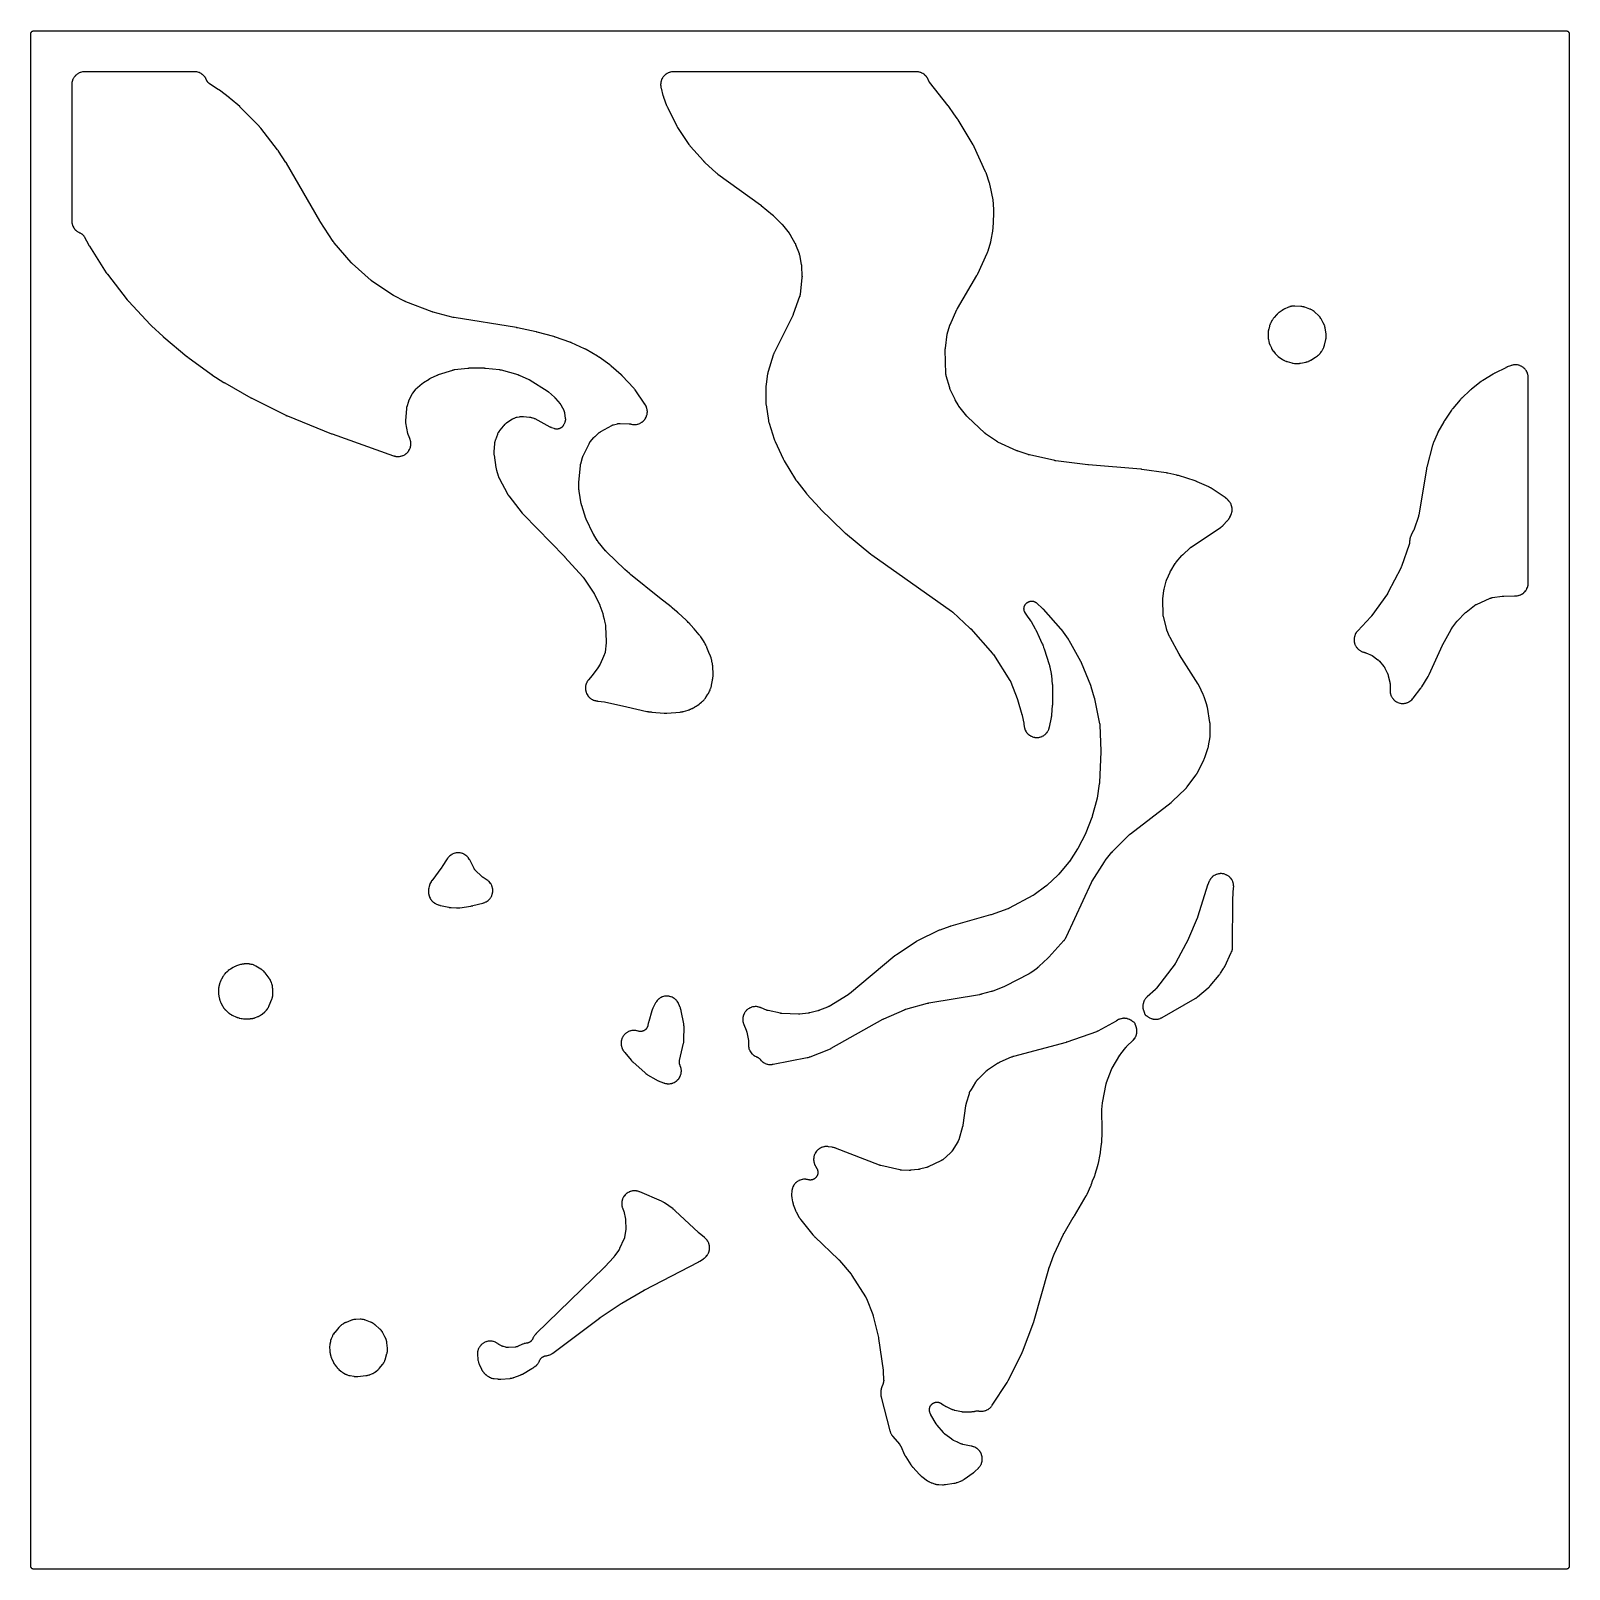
# Model space of a CAD drawing. Header units: millimetres. Extents: x 0 to 300, y 0 to 300.
import ezdxf

# ---------------------------------------------------------------- set-up
doc = ezdxf.new("R2010")
doc.units = ezdxf.units.MM
doc.layers.add('CUT', color=7, linetype='CONTINUOUS')

msp = doc.modelspace()

# ---------------------------------------------------------------- linework, layer by layer
at = {"layer": 'CUT'}
for points in [[(-0.036, 299.6365), (-0.0162, 299.6918), (0.009, 299.745), (0.0392, 299.7954), (0.0743, 299.8427), (0.1137, 299.8863), (0.1573, 299.9257), (0.2046, 299.9608), (0.255, 299.991), (0.3082, 300.0162), (0.3635, 300.036), (0.4206, 300.0503), (0.4788, 300.0589), (0.5522, 300.0625), (1.4375, 300.0625), (298.5625, 300.0625), (299.4478, 300.0625), (299.5212, 300.0589), (299.5794, 300.0503), (299.6365, 300.036), (299.6918, 300.0162), (299.745, 299.991), (299.7954, 299.9608), (299.8427, 299.9257), (299.8863, 299.8863), (299.9257, 299.8427), (299.9608, 299.7954), (299.991, 299.745), (300.0162, 299.6918), (300.036, 299.6365), (300.0503, 299.5794), (300.0589, 299.5212), (300.0625, 299.4478), (300.0625, 298.5625), (300.0625, 1.4375), (300.0625, 0.5522), (300.0589, 0.4788), (300.0503, 0.4206), (300.036, 0.3635), (300.0162, 0.3082), (299.991, 0.255), (299.9608, 0.2046), (299.9257, 0.1573), (299.8863, 0.1137), (299.8427, 0.0743), (299.7954, 0.0392), (299.745, 0.009), (299.6918, -0.0162), (299.6365, -0.036), (299.5794, -0.0503), (299.5212, -0.0589), (299.4478, -0.0625), (298.5625, -0.0625), (1.4375, -0.0625), (0.5522, -0.0625), (0.4788, -0.0589), (0.4206, -0.0503), (0.3635, -0.036), (0.3082, -0.0162), (0.255, 0.009), (0.2046, 0.0392), (0.1573, 0.0743), (0.1137, 0.1137), (0.0743, 0.1573), (0.0392, 0.2046), (0.009, 0.255), (-0.0162, 0.3082), (-0.036, 0.3635), (-0.0503, 0.4206), (-0.0589, 0.4788), (-0.0625, 0.5522), (-0.0625, 1.4375), (-0.0625, 298.5625), (-0.0625, 299.4478), (-0.0589, 299.5212), (-0.0503, 299.5794)], [(8.0861, 262.1317), (8.1524, 261.9649), (8.1758, 261.9132), (8.2577, 261.7535), (8.2859, 261.7042), (8.3824, 261.5529), (8.4152, 261.5065), (8.5256, 261.365), (8.5626, 261.322), (8.6859, 261.1915), (8.7268, 261.1522), (8.8619, 261.034), (8.9063, 260.9986), (9.0519, 260.8937), (9.0995, 260.8627), (9.2544, 260.7721), (9.3047, 260.7457), (9.4697, 260.669), (9.4957, 260.6577), (9.5307, 260.6434), (9.5509, 260.6351), (9.5912, 260.6173), (9.664, 260.583), (9.7416, 260.5417), (9.7919, 260.5117), (9.8651, 260.4631), (9.9122, 260.4283), (9.9803, 260.3727), (10.0238, 260.3336), (10.0862, 260.2716), (10.1256, 260.2283), (10.1817, 260.1606), (10.2167, 260.1137), (10.2659, 260.0408), (10.3076, 259.9719), (10.3294, 259.9337), (11.2335, 258.2605), (11.2385, 258.2514), (11.2739, 258.1885), (11.2795, 258.1788), (11.3251, 258.1011), (11.3308, 258.0917), (11.3679, 258.031), (11.3741, 258.0211), (14.6772, 252.8559), (14.6849, 252.8442), (14.7354, 252.7691), (14.7433, 252.7577), (14.8089, 252.6649), (14.817, 252.6537), (14.871, 252.581), (14.8794, 252.5699), (18.7628, 247.5846), (18.771, 247.5742), (18.8255, 247.5073), (18.834, 247.4971), (18.9043, 247.4148), (18.913, 247.4047), (18.9704, 247.3404), (18.9793, 247.3306), (23.314, 242.6799), (23.3208, 242.6727), (23.369, 242.6227), (23.3765, 242.615), (23.4377, 242.5538), (23.4451, 242.5464), (23.4943, 242.4989), (23.5024, 242.4912), (25.7429, 240.4044), (25.7486, 240.3991), (25.7887, 240.3627), (25.795, 240.3571), (25.8456, 240.3124), (25.8518, 240.307), (25.8923, 240.2723), (25.899, 240.2666), (30.3622, 236.5475), (30.3694, 236.5416), (30.42, 236.5007), (30.4278, 236.4945), (30.4918, 236.4447), (30.4996, 236.4387), (30.5507, 236.4001), (30.5592, 236.3939), (35.1224, 233.0771), (35.1282, 233.0729), (35.169, 233.044), (35.1753, 233.0396), (35.2267, 233.0042), (35.2329, 232.9999), (35.2739, 232.9725), (35.2806, 232.968), (37.5741, 231.4733), (37.5811, 231.4688), (37.6301, 231.4378), (37.6376, 231.4331), (37.6992, 231.3954), (37.7068, 231.3909), (37.7559, 231.3619), (37.764, 231.3572), (42.838, 228.4612), (42.8452, 228.4572), (42.8951, 228.4296), (42.9029, 228.4254), (42.9657, 228.3919), (42.9734, 228.3878), (43.0234, 228.3621), (43.0316, 228.3579), (49.7149, 225.0428), (49.725, 225.0379), (49.796, 225.0043), (49.807, 224.9993), (49.8963, 224.9593), (49.9072, 224.9545), (49.9783, 224.9243), (49.9901, 224.9194), (58.6285, 221.4637), (58.6336, 221.4617), (58.6686, 221.448), (58.674, 221.4459), (58.7178, 221.4294), (58.7231, 221.4274), (58.7579, 221.4146), (58.7636, 221.4125), (70.6864, 217.1645), (70.7006, 217.1597), (70.7931, 217.1293), (70.8073, 217.1248), (70.8633, 217.108), (70.8922, 217.1001), (71.0786, 217.054), (71.1374, 217.0425), (71.3248, 217.0156), (71.3844, 217.0101), (71.5736, 217.002), (71.6334, 217.0024), (71.8225, 217.0133), (71.882, 217.0197), (72.069, 217.0493), (72.1276, 217.0616), (72.3107, 217.1097), (72.3678, 217.1278), (72.5452, 217.1939), (72.6003, 217.2176), (72.7702, 217.301), (72.8226, 217.3301), (72.9833, 217.4301), (73.0325, 217.4642), (73.1825, 217.5798), (73.2281, 217.6186), (73.3658, 217.7485), (73.4073, 217.7918), (73.5314, 217.9347), (73.5683, 217.9819), (73.6775, 218.1365), (73.7096, 218.1871), (73.8029, 218.3519), (73.8297, 218.4054), (73.9061, 218.5787), (73.9275, 218.6346), (73.9862, 218.8146), (74.0019, 218.8724), (74.0424, 219.0573), (74.0523, 219.1164), (74.0741, 219.3045), (74.078, 219.3642), (74.081, 219.5535), (74.079, 219.6134), (74.0631, 219.8021), (74.055, 219.8614), (74.0204, 220.0475), (74.0065, 220.1058), (73.9528, 220.2901), (73.9437, 220.3186), (73.9245, 220.3739), (73.9194, 220.388), (73.8853, 220.4791), (73.8798, 220.4931), (73.609, 221.1638), (73.6049, 221.1744), (73.5993, 221.1887), (73.5839, 221.2314), (73.56, 221.3033), (73.5501, 221.3352), (73.5413, 221.3676), (73.523, 221.4411), (73.5131, 221.4854), (73.5101, 221.5004), (73.508, 221.5116), (73.1313, 223.5608), (73.1296, 223.57), (73.1271, 223.5844), (73.1233, 223.6081), (73.1187, 223.6401), (73.115, 223.6685), (73.1145, 223.6726), (73.1103, 223.7228), (73.1064, 223.7914), (73.105, 223.8566), (73.1058, 223.9027), (73.1072, 223.941), (73.1079, 223.9533), (73.1085, 223.9627), (73.2733, 226.3593), (73.2743, 226.3723), (73.2758, 226.3899), (73.2816, 226.4417), (73.2939, 226.5278), (73.3001, 226.5657), (73.308, 226.6034), (73.3276, 226.6881), (73.3409, 226.7386), (73.3459, 226.7554), (73.3496, 226.7679), (73.6771, 227.8243), (73.6799, 227.833), (73.6842, 227.8466), (73.6917, 227.869), (73.7022, 227.8988), (73.7119, 227.9252), (73.7199, 227.946), (73.7246, 227.9578), (73.7263, 227.9622), (73.737, 227.9877), (73.7617, 228.0438), (73.7771, 228.0772), (73.7826, 228.0884), (73.7866, 228.0967), (74.2687, 229.0596), (74.2739, 229.0699), (74.2811, 229.0839), (74.3035, 229.1246), (74.3425, 229.1914), (74.3604, 229.2206), (74.3793, 229.2491), (74.4234, 229.3128), (74.4508, 229.3502), (74.4604, 229.3626), (74.4676, 229.3718), (75.1152, 230.1884), (75.122, 230.197), (75.1328, 230.2101), (75.1508, 230.2316), (75.1754, 230.26), (75.1977, 230.2848), (75.2157, 230.3042), (75.2262, 230.3152), (75.2301, 230.3192), (75.2533, 230.3424), (75.3058, 230.393), (75.338, 230.4225), (75.3491, 230.4323), (75.3574, 230.4394), (76.2822, 231.2278), (76.2938, 231.2375), (76.3211, 231.26), (76.3329, 231.2695), (76.3474, 231.281), (76.3593, 231.2904), (76.3873, 231.3119), (76.3994, 231.3211), (76.4134, 231.3314), (76.4256, 231.3403), (76.4544, 231.3609), (76.4668, 231.3697), (76.482, 231.3802), (76.4945, 231.3887), (76.5239, 231.4083), (76.5366, 231.4166), (77.6304, 232.1195), (77.6433, 232.1277), (77.6735, 232.1464), (77.6866, 232.1543), (77.7025, 232.1638), (77.7157, 232.1715), (77.7466, 232.1892), (77.7599, 232.1967), (77.7752, 232.2051), (77.7886, 232.2123), (77.82, 232.229), (77.8336, 232.236), (77.8501, 232.2444), (77.8638, 232.2512), (77.8958, 232.2667), (77.9095, 232.2733), (79.2239, 232.8851), (79.2369, 232.8911), (79.2673, 232.9046), (79.2803, 232.9103), (79.2963, 232.9172), (79.3095, 232.9227), (79.3403, 232.9353), (79.3535, 232.9405), (79.3688, 232.9465), (79.3821, 232.9516), (79.4133, 232.9632), (79.4267, 232.9681), (79.4431, 232.9739), (79.4565, 232.9785), (79.4881, 232.9891), (79.5016, 232.9936), (82.286, 233.8822), (82.2962, 233.8854), (82.3122, 233.8903), (82.3386, 233.8979), (82.3742, 233.9077), (82.406, 233.9157), (82.4313, 233.9216), (82.4458, 233.9249), (82.4511, 233.9261), (82.4827, 233.9323), (82.5532, 233.945), (82.5956, 233.9516), (82.61, 233.9534), (82.6207, 233.9548), (85.1849, 234.259), (85.1981, 234.2605), (85.2289, 234.2637), (85.2421, 234.2649), (85.2583, 234.2664), (85.2715, 234.2674), (85.3024, 234.2697), (85.3157, 234.2706), (85.3309, 234.2715), (85.3442, 234.2722), (85.3751, 234.2736), (85.3884, 234.2741), (85.4046, 234.2745), (85.4179, 234.2748), (85.4489, 234.2753), (85.4621, 234.2754), (88.393, 234.2755), (88.4055, 234.2754), (88.4347, 234.275), (88.4472, 234.2747), (88.4625, 234.2743), (88.475, 234.2739), (88.5041, 234.2727), (88.5166, 234.272), (88.5309, 234.2713), (88.5434, 234.2705), (88.5725, 234.2684), (88.585, 234.2675), (88.6002, 234.2662), (88.6126, 234.2651), (88.6417, 234.2623), (88.6541, 234.261), (91.4039, 233.9542), (91.4132, 233.9531), (91.4275, 233.9514), (91.451, 233.9482), (91.4826, 233.9435), (91.5106, 233.9389), (91.5327, 233.9349), (91.5453, 233.9325), (91.55, 233.9316), (91.5773, 233.9258), (91.6376, 233.912), (91.6737, 233.903), (91.6858, 233.8997), (91.6947, 233.8972), (94.9298, 232.9805), (94.9447, 232.9761), (94.9795, 232.9656), (94.9944, 232.961), (95.0125, 232.9552), (95.0273, 232.9503), (95.0617, 232.9386), (95.0764, 232.9334), (95.0932, 232.9274), (95.1079, 232.922), (95.1419, 232.9091), (95.1564, 232.9034), (95.174, 232.8964), (95.1885, 232.8904), (95.222, 232.8764), (95.2363, 232.8702), (97.0937, 232.0526), (97.1001, 232.0498), (97.1148, 232.0432), (97.1175, 232.0419), (97.1458, 232.0285), (97.2021, 232.0006), (97.2212, 231.9907), (97.2474, 231.9761), (97.316, 231.9361), (97.3451, 231.9184), (100.6801, 229.7988), (100.688, 229.7938), (100.7001, 229.7858), (100.72, 229.7726), (100.7461, 229.7546), (100.7692, 229.7381), (100.7873, 229.7248), (100.7977, 229.7171), (100.8015, 229.7142), (100.8234, 229.697), (100.8716, 229.658), (100.9, 229.6341), (100.9095, 229.6258), (100.9164, 229.6196), (102.0883, 228.5679), (102.1003, 228.557), (102.1281, 228.5311), (102.1399, 228.52), (102.1541, 228.5062), (102.1657, 228.4948), (102.1925, 228.468), (102.2039, 228.4564), (102.2168, 228.443), (102.228, 228.4312), (102.2538, 228.4035), (102.2648, 228.3915), (102.278, 228.3767), (102.2887, 228.3645), (102.3135, 228.3359), (102.324, 228.3235), (103.2043, 227.2677), (103.2118, 227.2586), (103.2219, 227.2462), (103.2507, 227.2086), (103.2972, 227.1448), (103.3172, 227.1161), (103.3361, 227.0867), (103.3774, 227.0194), (103.4011, 226.9783), (103.4087, 226.9643), (103.4143, 226.9538), (103.9045, 226.0223), (103.9218, 225.9876), (103.9522, 225.9233), (103.9822, 225.8518), (104.0002, 225.8033), (104.024, 225.7295), (104.0377, 225.6797), (104.0551, 225.6041), (104.068, 225.5342), (104.0742, 225.4959), (104.2148, 224.4942), (104.2195, 224.4537), (104.2266, 224.3793), (104.2305, 224.2978), (104.2307, 224.2434), (104.2273, 224.1619), (104.2226, 224.1078), (104.2118, 224.0269), (104.2022, 223.9734), (104.1841, 223.8939), (104.1697, 223.8415), (104.1444, 223.7639), (104.1181, 223.6939), (104.1029, 223.656), (103.9433, 223.2835), (103.9254, 223.2443), (103.8909, 223.1734), (103.8496, 223.0979), (103.8198, 223.049), (103.7714, 222.9778), (103.737, 222.932), (103.6821, 222.8657), (103.6435, 222.8233), (103.5825, 222.7626), (103.5397, 222.7239), (103.4739, 222.6698), (103.4272, 222.635), (103.3561, 222.587), (103.3077, 222.5577), (103.2327, 222.5169), (103.1815, 222.4922), (103.103, 222.4587), (103.0497, 222.4389), (102.9683, 222.413), (102.9134, 222.3984), (102.83, 222.3803), (102.7739, 222.371), (102.6892, 222.3609), (102.6325, 222.3569), (102.5471, 222.3549), (102.4903, 222.3563), (102.4052, 222.3624), (102.3487, 222.3691), (102.2645, 222.3833), (102.209, 222.3953), (102.1265, 222.4174), (102.052, 222.4412), (102.0117, 222.4551), (101.5533, 222.6257), (101.5391, 222.6311), (101.5061, 222.6441), (101.492, 222.6497), (101.4749, 222.6567), (101.4609, 222.6626), (101.4284, 222.6766), (101.4145, 222.6828), (101.3986, 222.6899), (101.3849, 222.6963), (101.3528, 222.7114), (101.3392, 222.718), (101.3226, 222.7261), (101.309, 222.733), (101.2775, 222.7491), (101.2641, 222.7562), (98.3295, 224.326), (98.316, 224.333), (98.2275, 224.3775), (98.2138, 224.3841), (98.1601, 224.4095), (98.1322, 224.4218), (97.9517, 224.4959), (97.8942, 224.5161), (97.7097, 224.5708), (97.6505, 224.5852), (97.4587, 224.6214), (97.4287, 224.6263), (97.3698, 224.6343), (97.3547, 224.6362), (97.2563, 224.6471), (97.2411, 224.6486), (96.0351, 224.7514), (96.0219, 224.7524), (95.9356, 224.7578), (95.9223, 224.7585), (95.8704, 224.7607), (95.8438, 224.7611), (95.6733, 224.7605), (95.6202, 224.758), (95.4505, 224.7423), (95.424, 224.7393), (95.3726, 224.7322), (95.3594, 224.7302), (95.2741, 224.7166), (95.261, 224.7143), (94.8427, 224.6378), (94.8278, 224.6349), (94.7319, 224.6148), (94.7172, 224.6116), (94.6599, 224.5981), (94.6307, 224.5904), (94.445, 224.5367), (94.388, 224.5171), (94.2111, 224.446), (94.1563, 224.4208), (93.9851, 224.3311), (93.9587, 224.3164), (93.908, 224.2865), (93.8951, 224.2787), (93.812, 224.2268), (93.7993, 224.2186), (92.7353, 223.5168), (92.7227, 223.5082), (92.6413, 223.4515), (92.6289, 223.4427), (92.581, 223.4074), (92.5569, 223.3887), (92.4055, 223.2651), (92.3603, 223.2242), (92.2223, 223.0859), (92.2013, 223.0638), (92.1615, 223.0196), (92.1514, 223.0081), (92.0869, 222.9328), (92.0772, 222.9211), (91.4253, 222.1194), (91.4153, 222.1068), (91.3513, 222.0235), (91.3416, 222.0106), (91.3045, 221.9596), (91.2862, 221.933), (91.1736, 221.7593), (91.1415, 221.7032), (91.0482, 221.5184), (91.0344, 221.4892), (91.0091, 221.4315), (91.0028, 221.4166), (90.9632, 221.3193), (90.9574, 221.3043), (90.5724, 220.2801), (90.5675, 220.2666), (90.5368, 220.1786), (90.5322, 220.165), (90.5151, 220.1117), (90.5069, 220.0842), (90.459, 219.9068), (90.4467, 219.8508), (90.4159, 219.6695), (90.4118, 219.6412), (90.405, 219.5856), (90.4035, 219.5713), (90.3945, 219.4785), (90.3933, 219.4643), (90.2842, 217.9671), (90.2832, 217.9503), (90.2783, 217.8408), (90.2778, 217.824), (90.2767, 217.7582), (90.2771, 217.7245), (90.2858, 217.5056), (90.2881, 217.472), (90.2944, 217.4065), (90.2963, 217.3897), (90.3098, 217.281), (90.3121, 217.2643), (90.6757, 214.8932), (90.6793, 214.8719), (90.7056, 214.7337), (90.7101, 214.7126), (90.7493, 214.5406), (90.7545, 214.5196), (90.7907, 214.3838), (90.7966, 214.363), (91.1452, 213.2214), (91.1495, 213.2081), (91.178, 213.1219), (91.1825, 213.1087), (91.2009, 213.0573), (91.2109, 213.0312), (91.2798, 212.8634), (91.291, 212.8378), (91.314, 212.7883), (91.3201, 212.7757), (91.3603, 212.6944), (91.3667, 212.6819), (92.8623, 209.8273), (92.8688, 209.8154), (92.9114, 209.7383), (92.9181, 209.7265), (92.9448, 209.6807), (92.959, 209.6576), (93.0545, 209.5096), (93.0697, 209.4872), (93.1004, 209.444), (93.1084, 209.433), (93.1611, 209.3624), (93.1693, 209.3516), (95.8045, 205.98), (95.8149, 205.9671), (95.8834, 205.8843), (95.8941, 205.8717), (95.983, 205.7701), (95.9941, 205.7578), (96.0671, 205.6788), (96.0785, 205.6668), (104.0833, 197.4731), (104.0926, 197.4635), (104.1021, 197.4536), (104.1052, 197.4503), (104.113, 197.4422), (104.1163, 197.4387), (104.1201, 197.4346), (104.1234, 197.4311), (104.131, 197.4229), (104.1339, 197.4198), (104.14, 197.4131), (104.1488, 197.4035), (104.1526, 197.3992), (107.6239, 193.5276), (107.634, 193.5162), (107.6572, 193.4894), (107.667, 193.4779), (107.6789, 193.4637), (107.6885, 193.452), (107.7108, 193.4245), (107.7202, 193.4126), (107.7309, 193.3989), (107.7402, 193.3869), (107.7615, 193.3587), (107.7705, 193.3465), (107.7814, 193.3315), (107.7902, 193.3192), (107.8106, 193.2903), (107.8192, 193.2778), (109.7906, 190.3719), (109.7944, 190.3663), (109.8031, 190.3532), (109.8047, 190.3508), (109.8212, 190.325), (109.8533, 190.2728), (109.8641, 190.2547), (109.8782, 190.2291), (109.9143, 190.1606), (109.9293, 190.1309), (110.8791, 188.1559), (110.884, 188.1455), (110.8954, 188.1211), (110.9002, 188.1107), (110.9058, 188.0981), (110.9104, 188.0877), (110.921, 188.0634), (110.9255, 188.0529), (110.9306, 188.0408), (110.9349, 188.0302), (110.9449, 188.0055), (110.9491, 187.9949), (110.9542, 187.9819), (110.9583, 187.9712), (110.9676, 187.9463), (110.9716, 187.9356), (111.5326, 186.3824), (111.628, 185.956), (111.7793, 185.2796), (111.8666, 184.8895), (111.9233, 184.636), (112.026, 184.0951), (112.0288, 184.0791), (112.0352, 184.042), (112.0378, 184.026), (112.0407, 184.0069), (112.043, 183.9911), (112.048, 183.9541), (112.0499, 183.9383), (112.0521, 183.92), (112.0538, 183.904), (112.0575, 183.8668), (112.0589, 183.8508), (112.0605, 183.8313), (112.0616, 183.8153), (112.064, 183.7779), (112.0648, 183.7619), (112.19, 180.9651), (112.1905, 180.951), (112.1915, 180.9183), (112.1918, 180.9042), (112.192, 180.8871), (112.1921, 180.873), (112.1921, 180.8715), (112.1914, 180.8417), (112.1908, 180.8259), (112.1901, 180.8078), (112.1893, 180.792), (112.1871, 180.7552), (112.186, 180.7395), (112.1845, 180.7203), (112.1831, 180.7045), (112.1796, 180.6678), (112.178, 180.6521), (111.9699, 178.8077), (111.9685, 178.796), (111.9665, 178.7804), (111.9617, 178.7493), (111.6769, 177.9708), (110.9968, 176.4671), (110.5721, 175.7728), (109.4577, 174.2935), (108.7672, 173.4705), (108.758, 173.4592), (108.6989, 173.3853), (108.69, 173.3738), (108.6555, 173.3284), (108.6384, 173.3047), (108.5326, 173.1504), (108.502, 173.1007), (108.413, 172.939), (108.3873, 172.8866), (108.3144, 172.7171), (108.294, 172.6624), (108.2379, 172.4866), (108.2228, 172.4302), (108.1841, 172.2498), (108.1746, 172.1922), (108.1536, 172.0089), (108.1497, 171.9506), (108.1466, 171.7661), (108.1485, 171.7078), (108.1633, 171.5239), (108.1708, 171.466), (108.2034, 171.2843), (108.2165, 171.2275), (108.2666, 171.0499), (108.2852, 170.9945), (108.3523, 170.8226), (108.3762, 170.7694), (108.4597, 170.6048), (108.4886, 170.5541), (108.5877, 170.3984), (108.6214, 170.3508), (108.7352, 170.2055), (108.7733, 170.1613), (108.9007, 170.0278), (108.943, 169.9876), (109.0827, 169.867), (109.1287, 169.8311), (109.2794, 169.7247), (109.3287, 169.6934), (109.4891, 169.6021), (109.5412, 169.5758), (109.7097, 169.5005), (109.7641, 169.4794), (109.9391, 169.4209), (109.9953, 169.4051), (110.1077, 169.3793), (110.146, 169.3689), (110.2043, 169.3562), (110.3932, 169.3247), (110.4228, 169.3206), (110.4807, 169.3139), (110.4956, 169.3123), (110.5495, 169.3074), (111.8535, 169.1396), (116.2184, 168.1909), (120.104, 167.2925), (120.1161, 167.2899), (120.1947, 167.2734), (120.2068, 167.271), (120.2543, 167.262), (120.2786, 167.258), (120.4375, 167.2348), (120.4621, 167.2317), (120.5101, 167.2267), (120.5224, 167.2256), (120.6025, 167.2189), (120.6148, 167.218), (120.748, 167.2097), (120.7799, 167.2038), (120.799, 167.2006), (120.955, 167.1771), (120.9742, 167.1746), (121.099, 167.1598), (121.1183, 167.1579), (123.4926, 166.9554), (123.5048, 166.9545), (123.5842, 166.9493), (123.5964, 166.9487), (123.6441, 166.9465), (123.6686, 166.946), (123.8276, 166.9454), (123.852, 166.9458), (123.8998, 166.9476), (123.912, 166.9482), (123.9914, 166.9528), (124.0036, 166.9536), (126.6317, 167.1591), (126.6473, 167.1605), (126.7485, 167.1711), (126.764, 167.173), (126.8246, 167.1809), (126.8556, 167.1858), (127.0556, 167.2227), (127.0862, 167.2291), (127.1457, 167.2434), (127.1609, 167.2472), (127.2592, 167.2734), (127.2742, 167.2777), (128.1718, 167.5424), (128.1874, 167.5472), (128.2881, 167.5799), (128.3035, 167.5852), (128.3634, 167.6064), (128.3938, 167.6181), (128.589, 167.6996), (128.6187, 167.713), (128.6759, 167.7406), (128.6905, 167.7479), (128.7583, 167.7829), (128.7726, 167.7876), (128.7881, 167.793), (128.8885, 167.8291), (128.9038, 167.8349), (128.9635, 167.8582), (128.9937, 167.871), (129.185, 167.9583), (129.2431, 167.9887), (129.4237, 168.0963), (129.4514, 168.1139), (129.5046, 168.1496), (129.5181, 168.1589), (129.6049, 168.2208), (129.6181, 168.2306), (129.7429, 168.3247), (129.9295, 168.4276), (129.9411, 168.4342), (130.0162, 168.4778), (130.0277, 168.4847), (130.0722, 168.5119), (130.0947, 168.5263), (130.2367, 168.622), (130.2796, 168.6538), (130.4125, 168.7618), (130.4329, 168.7791), (130.4719, 168.8137), (130.4818, 168.8227), (130.5454, 168.8818), (130.555, 168.891), (130.7709, 169.1008), (130.9234, 169.216), (130.9353, 169.2252), (131.012, 169.2861), (131.0236, 169.2957), (131.0688, 169.3334), (131.0914, 169.3533), (131.233, 169.4845), (131.2751, 169.5276), (131.4011, 169.6704), (131.4387, 169.7175), (131.5513, 169.8743), (131.5683, 169.8992), (131.6001, 169.9487), (131.6081, 169.9614), (131.6591, 170.045), (131.6668, 170.058), (131.7176, 170.1462), (132.03, 170.6302), (132.036, 170.6396), (132.0773, 170.7064), (132.0834, 170.7164), (132.1096, 170.7607), (132.1218, 170.7823), (132.1951, 170.9184), (132.2059, 170.9397), (132.2241, 170.9769), (132.2289, 170.987), (132.2617, 171.0574), (132.2668, 171.0688), (132.3352, 171.2244), (132.3417, 171.2367), (132.3684, 171.2889), (132.3814, 171.316), (132.4602, 171.4914), (132.482, 171.5472), (132.4973, 171.593), (132.5537, 171.7213), (132.5586, 171.7327), (132.5891, 171.8063), (132.5937, 171.8177), (132.6112, 171.8624), (132.6197, 171.8855), (132.6711, 172.0343), (132.6852, 172.0814), (132.7242, 172.2339), (132.7298, 172.2578), (132.7397, 172.3048), (132.7422, 172.3168), (132.7572, 172.3952), (132.7593, 172.4073), (132.9257, 173.3854), (132.9585, 173.5306), (132.9611, 173.5429), (132.9775, 173.6234), (132.9799, 173.6358), (132.9888, 173.6844), (132.9928, 173.7094), (133.0151, 173.8698), (133.0199, 173.9201), (133.0214, 173.9487), (133.0483, 174.1066), (133.0505, 174.1206), (133.0638, 174.2119), (133.0657, 174.2259), (133.0724, 174.281), (133.0752, 174.3092), (133.0886, 174.4907), (133.0901, 174.5474), (133.0863, 174.7293), (133.085, 174.7576), (133.0812, 174.8129), (133.0801, 174.8271), (133.0717, 174.919), (133.0702, 174.9331), (132.9866, 175.6541), (132.9717, 176.1412), (132.971, 176.1569), (132.9653, 176.2584), (132.9642, 176.2741), (132.9591, 176.335), (132.9557, 176.3661), (132.9284, 176.5676), (132.9234, 176.5985), (132.912, 176.6585), (132.9089, 176.6739), (132.8874, 176.7733), (132.8839, 176.7886), (132.8202, 177.0496), (132.8168, 177.0685), (132.7856, 177.2242), (132.7738, 177.2723), (132.7299, 177.4248), (132.7242, 177.443), (132.6919, 177.5757), (132.6887, 177.5879), (132.6675, 177.6675), (132.6641, 177.6797), (132.6504, 177.7273), (132.6428, 177.7515), (132.5904, 177.9076), (132.5819, 177.9315), (132.5641, 177.9777), (132.5595, 177.9895), (132.5284, 178.0658), (132.5235, 178.0774), (132.2312, 178.7532), (131.8459, 179.7673), (131.841, 179.7796), (131.8089, 179.8588), (131.8039, 179.8709), (131.7835, 179.9181), (131.7726, 179.942), (131.6982, 180.0958), (131.6862, 180.1192), (131.6618, 180.1644), (131.6554, 180.1759), (131.6132, 180.2502), (131.6066, 180.2616), (131.5019, 180.4369), (131.4853, 180.4731), (131.4801, 180.4843), (131.4589, 180.5281), (131.4476, 180.5503), (131.3714, 180.6929), (131.3592, 180.7146), (131.3345, 180.7565), (131.3281, 180.7671), (131.2856, 180.8359), (131.2789, 180.8464), (130.6336, 181.8441), (130.6277, 181.853), (130.5859, 181.9152), (130.5796, 181.9244), (130.5514, 181.9647), (130.5374, 181.9838), (130.4481, 182.1014), (130.4339, 182.1192), (130.4088, 182.1498), (130.4019, 182.158), (130.3539, 182.2144), (130.346, 182.2235), (129.3259, 183.3724), (128.7162, 184.1242), (128.7093, 184.1325), (128.6611, 184.1898), (128.6538, 184.1983), (128.6215, 184.2353), (128.6056, 184.2528), (128.5042, 184.3601), (128.4882, 184.3763), (128.46, 184.404), (128.4523, 184.4114), (128.3985, 184.4623), (128.3896, 184.4705), (128.1896, 184.6523), (128.0534, 184.8056), (128.0425, 184.8176), (127.9705, 184.8944), (127.9593, 184.9061), (127.8663, 185), (127.8548, 185.0114), (127.7787, 185.0842), (127.7669, 185.0952), (126.2401, 186.4802), (126.234, 186.4856), (126.1916, 186.523), (126.1851, 186.5287), (126.1316, 186.5746), (126.1251, 186.5801), (126.0823, 186.6157), (126.0752, 186.6215), (125.5971, 187.0075), (125.0783, 187.4789), (125.0704, 187.4859), (125.0154, 187.5341), (125.0069, 187.5415), (124.9372, 187.6003), (124.9287, 187.6074), (124.8727, 187.6528), (124.8635, 187.6602), (122.5799, 189.4434), (116.9314, 194.0038), (116.8753, 194.0524), (116.8057, 194.1129), (116.7142, 194.1923), (115.8005, 194.9854), (112.2636, 198.4019), (112.2536, 198.4117), (112.2304, 198.4348), (112.2206, 198.4448), (112.2087, 198.457), (112.199, 198.4671), (112.1766, 198.4909), (112.167, 198.5012), (112.1562, 198.5131), (112.1468, 198.5235), (112.1251, 198.548), (112.1159, 198.5585), (112.1048, 198.5715), (112.0958, 198.5822), (112.0748, 198.6073), (112.066, 198.6182), (110.6416, 200.3862), (110.6324, 200.3978), (110.6111, 200.4251), (110.6021, 200.4369), (110.5912, 200.4513), (110.5824, 200.4632), (110.5621, 200.4912), (110.5535, 200.5032), (110.5437, 200.5172), (110.5353, 200.5294), (110.5159, 200.558), (110.5076, 200.5703), (110.4978, 200.5855), (110.4897, 200.5979), (110.4713, 200.6272), (110.4635, 200.6398), (109.7154, 201.8699), (109.7098, 201.8791), (109.6971, 201.9006), (109.6917, 201.9098), (109.6852, 201.9212), (109.6799, 201.9305), (109.6677, 201.9523), (109.6625, 201.9617), (109.6566, 201.9725), (109.6515, 201.982), (109.6398, 202.004), (109.6349, 202.0135), (109.6289, 202.0252), (109.624, 202.0347), (109.6129, 202.0571), (109.6081, 202.0667), (108.3578, 204.6474), (108.3513, 204.6612), (108.3363, 204.6934), (108.33, 204.7073), (108.3225, 204.7242), (108.3165, 204.7382), (108.3026, 204.7709), (108.2968, 204.785), (108.2903, 204.8012), (108.2847, 204.8154), (108.2719, 204.8485), (108.2666, 204.8628), (108.2602, 204.8802), (108.2551, 204.8946), (108.2435, 204.9282), (108.2387, 204.9426), (107.4243, 207.4351), (107.4193, 207.4508), (107.4081, 207.4876), (107.4034, 207.5034), (107.3978, 207.5228), (107.3934, 207.5387), (107.3835, 207.5759), (107.3794, 207.5919), (107.3748, 207.6102), (107.371, 207.6263), (107.3625, 207.6638), (107.359, 207.6799), (107.3548, 207.6996), (107.3516, 207.7158), (107.3444, 207.7536), (107.3415, 207.7699), (106.9174, 210.2539), (106.9151, 210.268), (106.9101, 210.3009), (106.908, 210.3151), (106.9056, 210.3323), (106.9038, 210.3465), (106.8997, 210.3796), (106.8981, 210.3938), (106.8964, 210.4101), (106.895, 210.4243), (106.892, 210.4575), (106.8908, 210.4717), (106.8895, 210.4891), (106.8886, 210.5033), (106.8867, 210.5366), (106.886, 210.5508), (106.8406, 211.6268), (106.8401, 211.6421), (106.8392, 211.6778), (106.8389, 211.6931), (106.8388, 211.7118), (106.8388, 211.7271), (106.8391, 211.7628), (106.8394, 211.7781), (106.8398, 211.7956), (106.8404, 211.8109), (106.8419, 211.8466), (106.8427, 211.8619), (106.8438, 211.8806), (106.8448, 211.8958), (106.8476, 211.9315), (106.8489, 211.9467), (107.1618, 215.2674), (107.1628, 215.2769), (107.1643, 215.2917), (107.1672, 215.316), (107.1715, 215.3486), (107.1758, 215.3774), (107.1796, 215.4003), (107.1819, 215.4133), (107.1828, 215.4181), (107.1883, 215.4463), (107.2017, 215.5086), (107.2104, 215.5458), (107.2137, 215.5583), (107.2161, 215.5676), (107.5584, 216.8343), (107.5614, 216.8452), (107.5655, 216.8598), (107.5789, 216.9027), (107.6029, 216.9737), (107.6141, 217.005), (107.6265, 217.0357), (107.6558, 217.1048), (107.6744, 217.1457), (107.681, 217.1594), (107.686, 217.1695), (108.8535, 219.5038), (108.8592, 219.515), (108.867, 219.5301), (108.8915, 219.5743), (108.9343, 219.6467), (108.9538, 219.6783), (108.9747, 219.709), (109.0235, 219.7776), (109.0538, 219.8178), (109.0645, 219.8311), (109.0724, 219.8409), (109.8039, 220.7309), (109.8098, 220.738), (109.8191, 220.7491), (109.8346, 220.7671), (109.8558, 220.791), (109.8749, 220.8119), (109.8904, 220.8283), (109.8993, 220.8376), (109.9026, 220.841), (109.9223, 220.8607), (109.9668, 220.9038), (109.994, 220.9291), (110.0034, 220.9374), (110.0104, 220.9436), (110.8442, 221.6715), (110.8533, 221.6793), (110.8656, 221.6898), (110.9028, 221.7198), (110.9663, 221.7681), (110.9948, 221.789), (111.0241, 221.8086), (111.0912, 221.8518), (111.1321, 221.8766), (111.1462, 221.8846), (111.1566, 221.8905), (113.2756, 223.0618), (113.2838, 223.0663), (113.2965, 223.0731), (113.3177, 223.0842), (113.3462, 223.0986), (113.3718, 223.111), (113.3754, 223.1127), (113.4213, 223.1326), (113.4845, 223.1579), (113.5453, 223.1798), (113.5889, 223.1937), (113.6252, 223.2045), (113.6371, 223.2077), (113.6461, 223.2101), (114.4169, 223.4125), (114.4276, 223.4152), (114.4442, 223.4193), (114.4717, 223.4258), (114.5087, 223.4338), (114.5417, 223.4403), (114.5463, 223.4411), (114.6049, 223.4495), (114.685, 223.4584), (114.7613, 223.4635), (114.8152, 223.4649), (114.86, 223.4649), (114.8746, 223.4645), (114.8856, 223.4642), (116.6589, 223.3984), (116.6687, 223.398), (116.6839, 223.3972), (116.7091, 223.3957), (116.7428, 223.3931), (116.7726, 223.3903), (116.7769, 223.3899), (116.8291, 223.3826), (116.9089, 223.369), (116.9655, 223.3576), (116.9956, 223.3505), (117.0131, 223.3461), (117.1011, 223.3235), (117.1307, 223.3166), (117.3197, 223.278), (117.3789, 223.269), (117.5636, 223.2501), (117.6227, 223.247), (117.8099, 223.2465), (117.869, 223.2492), (118.0553, 223.2671), (118.1139, 223.2757), (118.2976, 223.3118), (118.355, 223.3261), (118.5342, 223.3802), (118.59, 223.4001), (118.763, 223.4716), (118.8165, 223.4969), (118.9816, 223.5851), (119.0324, 223.6155), (119.188, 223.7195), (119.2355, 223.7548), (119.3801, 223.8737), (119.4239, 223.9135), (119.5561, 224.046), (119.5958, 224.09), (119.7143, 224.2349), (119.7494, 224.2825), (119.853, 224.4384), (119.8833, 224.4893), (119.9711, 224.6546), (119.9962, 224.7082), (120.0672, 224.8814), (120.087, 224.9372), (120.1406, 225.1166), (120.1547, 225.1741), (120.1904, 225.3578), (120.1988, 225.4164), (120.2161, 225.6028), (120.2187, 225.6619), (120.2177, 225.8491), (120.2144, 225.9082), (120.1949, 226.0944), (120.1858, 226.1529), (120.148, 226.3362), (120.1333, 226.3935), (120.0776, 226.5722), (120.0572, 226.6278), (119.9842, 226.8002), (119.9585, 226.8535), (119.8676, 227.0201), (119.8528, 227.0457), (119.8227, 227.0951), (119.8148, 227.1076), (119.7626, 227.1885), (119.7544, 227.2008), (117.8281, 230.0284), (117.8219, 230.0374), (117.7778, 230.0996), (117.7711, 230.1089), (117.7414, 230.1491), (117.7267, 230.1682), (117.6328, 230.2855), (117.6179, 230.3034), (117.5916, 230.3338), (117.5844, 230.3419), (117.534, 230.398), (117.5257, 230.4071), (115.3795, 232.6986), (115.3698, 232.7086), (115.3066, 232.7731), (115.2967, 232.7829), (115.2154, 232.8621), (115.2053, 232.8717), (115.1391, 232.9332), (115.1288, 232.9425), (113.1874, 234.6638), (113.1753, 234.6742), (113.0956, 234.7412), (113.0832, 234.7513), (112.981, 234.8327), (112.9683, 234.8425), (112.8852, 234.905), (112.8723, 234.9145), (110.791, 236.396), (110.7796, 236.4039), (110.7049, 236.4545), (110.6933, 236.4622), (110.5981, 236.5235), (110.5864, 236.5309), (110.5094, 236.578), (110.4975, 236.5851), (108.2832, 237.8708), (108.2705, 237.878), (108.1872, 237.9237), (108.1743, 237.9305), (108.0684, 237.9853), (108.0554, 237.9919), (107.97, 238.0334), (107.9568, 238.0396), (105.4489, 239.1857), (105.4364, 239.1913), (105.3549, 239.2263), (105.3423, 239.2316), (105.2389, 239.2732), (105.2262, 239.2782), (105.1431, 239.3095), (105.1303, 239.3142), (102.2713, 240.3177), (102.2612, 240.3212), (102.1903, 240.3447), (102.1793, 240.3482), (102.0904, 240.3757), (102.0796, 240.379), (102.0089, 240.3994), (101.9973, 240.4027), (98.7271, 241.2782), (98.7201, 241.28), (98.672, 241.2923), (98.6646, 241.2941), (98.6043, 241.3087), (98.597, 241.3104), (98.5493, 241.3213), (98.5414, 241.323), (94.8624, 242.111), (94.8554, 242.1124), (94.8064, 242.1223), (94.7988, 242.1238), (94.7376, 242.1353), (94.7301, 242.1367), (94.6816, 242.1452), (94.6737, 242.1465), (82.5293, 244.1074), (82.5188, 244.1091), (82.4944, 244.1134), (82.484, 244.1153), (82.4712, 244.1176), (82.4608, 244.1196), (82.4364, 244.1244), (82.426, 244.1266), (82.414, 244.1291), (82.4037, 244.1313), (82.3794, 244.1367), (82.3691, 244.1391), (82.3565, 244.1421), (82.3461, 244.1446), (82.322, 244.1505), (82.3117, 244.1531), (78.4663, 245.1537), (78.4542, 245.1569), (78.4259, 245.1647), (78.4138, 245.1682), (78.399, 245.1724), (78.3869, 245.176), (78.3588, 245.1846), (78.3468, 245.1884), (78.3331, 245.1928), (78.3211, 245.1967), (78.2933, 245.2061), (78.2814, 245.2102), (78.2669, 245.2153), (78.255, 245.2195), (78.2275, 245.2297), (78.2157, 245.2341), (73.0757, 247.2067), (73.0639, 247.2113), (73.0365, 247.2223), (73.0248, 247.227), (73.0106, 247.233), (72.9989, 247.2379), (72.9719, 247.2496), (72.9603, 247.2547), (72.9471, 247.2607), (72.9356, 247.2659), (72.9089, 247.2784), (72.8975, 247.2838), (72.8836, 247.2905), (72.8723, 247.2961), (72.8459, 247.3093), (72.8346, 247.3151), (70.8036, 248.3692), (70.7928, 248.375), (70.7675, 248.3885), (70.7567, 248.3944), (70.7436, 248.4017), (70.7329, 248.4077), (70.708, 248.422), (70.6974, 248.4281), (70.6852, 248.4353), (70.6747, 248.4416), (70.6502, 248.4566), (70.6397, 248.463), (70.627, 248.471), (70.6166, 248.4776), (70.5926, 248.4932), (70.5823, 248.4999), (66.582, 251.1668), (66.5689, 251.1757), (66.5385, 251.1968), (66.5256, 251.2059), (66.5099, 251.2171), (66.4971, 251.2265), (66.4675, 251.2486), (66.4549, 251.2582), (66.4405, 251.2693), (66.4281, 251.2791), (66.3993, 251.3022), (66.387, 251.3122), (66.3721, 251.3246), (66.3601, 251.3348), (66.3321, 251.3589), (66.3202, 251.3693), (62.6391, 254.6555), (62.6279, 254.6656), (62.602, 254.6896), (62.591, 254.6999), (62.5777, 254.7126), (62.5669, 254.7231), (62.5418, 254.7479), (62.5311, 254.7586), (62.519, 254.771), (62.5085, 254.7819), (62.4843, 254.8075), (62.474, 254.8185), (62.4616, 254.8321), (62.4515, 254.8434), (62.4281, 254.8697), (62.4182, 254.8811), (59.1309, 258.7233), (59.1219, 258.734), (59.101, 258.7592), (59.0922, 258.77), (59.0815, 258.7834), (59.0728, 258.7943), (59.0527, 258.8202), (59.0442, 258.8313), (59.0345, 258.8441), (59.0262, 258.8554), (59.0069, 258.8818), (58.9987, 258.8932), (58.9889, 258.9072), (58.9809, 258.9187), (58.9625, 258.9457), (58.9547, 258.9573), (56.3816, 262.8578), (56.3786, 262.8624), (56.3716, 262.8731), (56.3686, 262.8777), (56.3615, 262.8888), (56.3579, 262.8945), (56.3495, 262.9078), (56.3459, 262.9135), (56.3418, 262.9201), (56.3382, 262.9259), (56.33, 262.9394), (56.3269, 262.9444), (56.3204, 262.9553), (56.3112, 262.9711), (56.3071, 262.978), (49.8327, 274.2042), (49.8284, 274.2115), (49.7984, 274.2619), (49.7937, 274.2696), (49.7553, 274.3319), (49.7506, 274.3394), (49.7196, 274.3882), (49.7144, 274.3962), (48.2616, 276.5999), (48.2554, 276.6092), (48.2115, 276.6731), (48.2047, 276.6829), (48.1484, 276.7615), (48.1415, 276.7709), (48.0958, 276.8321), (48.0882, 276.8421), (44.817, 281.0416), (44.8064, 281.0548), (44.7365, 281.1395), (44.7255, 281.1524), (44.6348, 281.2563), (44.6235, 281.2688), (44.5488, 281.3495), (44.5372, 281.3618), (40.947, 285.0309), (40.9375, 285.0404), (40.875, 285.1014), (40.8653, 285.1107), (40.7852, 285.1855), (40.7753, 285.1946), (40.7102, 285.2527), (40.7001, 285.2616), (38.8435, 286.8467), (38.8378, 286.8515), (38.7978, 286.8848), (38.7916, 286.8899), (38.7412, 286.9308), (38.735, 286.9357), (38.6948, 286.9674), (38.6881, 286.9726), (36.7457, 288.4608), (36.7371, 288.4673), (36.677, 288.5116), (36.6676, 288.5184), (36.5917, 288.5722), (36.5824, 288.5787), (36.5215, 288.6201), (36.5115, 288.6268), (34.8346, 289.72), (34.7974, 289.7456), (34.7304, 289.7942), (34.66, 289.851), (34.615, 289.891), (34.5507, 289.9545), (34.51, 289.9989), (34.4524, 290.0686), (34.4163, 290.1168), (34.366, 290.1919), (34.335, 290.2435), (34.2924, 290.3232), (34.2571, 290.3982), (34.2388, 290.4395), (34.2306, 290.4596), (34.2277, 290.4666), (34.1967, 290.5392), (34.184, 290.5672), (34.0985, 290.7425), (34.069, 290.7958), (33.9675, 290.9594), (33.9328, 291.0094), (33.8153, 291.1619), (33.7757, 291.2081), (33.6433, 291.3479), (33.5992, 291.3899), (33.4533, 291.5155), (33.4052, 291.5528), (33.2473, 291.663), (33.1957, 291.6953), (33.0275, 291.7889), (32.9728, 291.8157), (32.796, 291.8918), (32.7389, 291.913), (32.5552, 291.9707), (32.4963, 291.986), (32.3077, 292.0249), (32.2475, 292.0341), (32.0534, 292.0539), (32.023, 292.0562), (31.9636, 292.0592), (31.9484, 292.0598), (31.8494, 292.0623), (31.8342, 292.0625), (10.5001, 292.0625), (10.4854, 292.0623), (10.3897, 292.06), (10.375, 292.0594), (10.3175, 292.0566), (10.2882, 292.0544), (10.1004, 292.0359), (10.0421, 292.0273), (9.8595, 291.991), (9.8024, 291.9767), (9.6243, 291.9226), (9.5689, 291.9028), (9.3969, 291.8316), (9.3436, 291.8064), (9.1795, 291.7186), (9.129, 291.6884), (8.9742, 291.585), (8.9269, 291.5499), (8.783, 291.4318), (8.7394, 291.3922), (8.6078, 291.2606), (8.5682, 291.217), (8.4501, 291.0731), (8.415, 291.0258), (8.3116, 290.871), (8.2814, 290.8205), (8.1936, 290.6563), (8.1684, 290.6031), (8.0972, 290.4311), (8.0774, 290.3757), (8.0233, 290.1976), (8.009, 290.1405), (7.9727, 289.9579), (7.9641, 289.8996), (7.9456, 289.7118), (7.9434, 289.6824), (7.9406, 289.625), (7.94, 289.6103), (7.9377, 289.5146), (7.9375, 289.4999), (7.9375, 263.0308), (7.9377, 263.0166), (7.9399, 262.9244), (7.9404, 262.9102), (7.943, 262.8548), (7.945, 262.8265), (7.9622, 262.6454), (7.9702, 262.5892), (8.004, 262.4129), (8.0173, 262.3577), (8.0676, 262.1854)], [(122.8643, 289.0549), (122.8757, 288.9999), (122.8787, 288.9859), (122.8998, 288.8948), (122.9033, 288.8808), (123.2678, 287.4627), (123.2719, 287.4476), (123.2997, 287.3503), (123.3041, 287.3354), (123.3421, 287.2142), (123.3469, 287.1994), (123.3797, 287.1036), (123.3849, 287.0889), (123.3866, 287.0844), (123.9696, 285.5138), (123.9753, 285.499), (124.0138, 285.4033), (124.0199, 285.3887), (124.0713, 285.2699), (124.0777, 285.2555), (124.1212, 285.1619), (124.128, 285.1476), (125.8851, 281.612), (125.8939, 281.5951), (125.9525, 281.4859), (125.9618, 281.4692), (126.0397, 281.3347), (126.0496, 281.3183), (126.115, 281.2131), (126.1254, 281.1971), (128.3237, 277.9021), (128.3354, 277.8851), (128.4138, 277.776), (128.4262, 277.7595), (128.5291, 277.626), (128.542, 277.6099), (128.6277, 277.5064), (128.6412, 277.4908), (131.1483, 274.6676), (131.1595, 274.6554), (131.2332, 274.5769), (131.2447, 274.5649), (131.3399, 274.469), (131.3517, 274.4574), (131.4296, 274.3831), (131.4418, 274.3718), (133.6633, 272.367), (133.6756, 272.3563), (133.7559, 272.2876), (133.7684, 272.2773), (133.8715, 272.1939), (133.8843, 272.1838), (133.9682, 272.1196), (133.9813, 272.1099), (142.3228, 266.0821), (142.3278, 266.0785), (142.3393, 266.07), (142.3442, 266.0664), (142.3559, 266.0577), (142.3619, 266.0532), (142.3759, 266.0426), (142.3819, 266.038), (142.3887, 266.0328), (142.3947, 266.0281), (142.4085, 266.0173), (142.4144, 266.0126), (142.4175, 266.0102), (142.4244, 266.0047), (142.4405, 265.9916), (142.4474, 265.9859), (144.6188, 264.1845), (144.6268, 264.1778), (144.6455, 264.1619), (144.6534, 264.1551), (144.663, 264.1468), (144.6708, 264.1399), (144.6889, 264.1238), (144.6967, 264.1168), (144.7056, 264.1087), (144.7132, 264.1016), (144.7311, 264.085), (144.7386, 264.0778), (144.7479, 264.069), (144.7554, 264.0618), (144.7728, 264.0448), (144.7802, 264.0374), (146.4181, 262.3995), (146.4279, 262.3896), (146.4506, 262.3662), (146.4602, 262.3561), (146.4719, 262.3437), (146.4814, 262.3334), (146.5033, 262.3093), (146.5127, 262.2989), (146.5233, 262.2869), (146.5324, 262.2764), (146.5536, 262.2516), (146.5626, 262.2409), (146.5735, 262.2278), (146.5823, 262.217), (146.6027, 262.1916), (146.6114, 262.1807), (147.8828, 260.5468), (147.8923, 260.5343), (147.9142, 260.5051), (147.9235, 260.4925), (147.9347, 260.477), (147.9438, 260.4642), (147.9647, 260.4342), (147.9736, 260.4213), (147.9836, 260.4064), (147.9922, 260.3933), (148.0121, 260.3626), (148.0205, 260.3494), (148.0306, 260.3332), (148.0387, 260.3198), (148.0575, 260.2884), (148.0655, 260.2749), (149.0231, 258.61), (149.0267, 258.6037), (149.035, 258.5889), (149.0366, 258.5862), (149.0521, 258.5573), (149.0821, 258.4988), (149.0921, 258.4786), (149.105, 258.45), (149.1375, 258.3736), (149.1509, 258.3405), (149.807, 256.6157), (149.8104, 256.6066), (149.8156, 256.5924), (149.8238, 256.5692), (149.8341, 256.5385), (149.843, 256.5109), (149.8497, 256.4886), (149.8534, 256.4759), (149.8548, 256.4712), (149.8622, 256.4435), (149.8778, 256.3817), (149.8863, 256.3445), (149.8889, 256.3318), (149.8908, 256.3225), (150.2544, 254.4666), (150.2574, 254.4507), (150.264, 254.4134), (150.2667, 254.3974), (150.2698, 254.3779), (150.2722, 254.3619), (150.2775, 254.3244), (150.2796, 254.3083), (150.2818, 254.2899), (150.2836, 254.2738), (150.2875, 254.2361), (150.2891, 254.22), (150.2908, 254.2003), (150.292, 254.1841), (150.2945, 254.1464), (150.2955, 254.1302), (150.39, 252.217), (150.3903, 252.2098), (150.391, 252.1931), (150.3911, 252.19), (150.3917, 252.1574), (150.3919, 252.0922), (150.3916, 252.0699), (150.3901, 252.0388), (150.3844, 251.9566), (150.3813, 251.9214), (150.024, 248.6229), (150.0225, 248.6095), (150.0202, 248.5916), (150.0121, 248.5387), (149.996, 248.4511), (149.988, 248.4125), (149.9782, 248.3743), (149.9543, 248.2884), (149.9385, 248.2373), (149.9326, 248.2203), (149.9282, 248.2077), (148.6807, 244.7448), (148.6761, 244.7323), (148.6652, 244.7034), (148.6605, 244.6911), (148.6545, 244.676), (148.6496, 244.6637), (148.6378, 244.6352), (148.6327, 244.6229), (148.6267, 244.609), (148.6214, 244.5968), (148.6088, 244.5686), (148.6034, 244.5565), (148.5966, 244.5419), (148.5909, 244.5299), (148.5775, 244.5021), (148.5717, 244.4902), (144.9535, 237.2513), (144.9481, 237.24), (144.9133, 237.1668), (144.9081, 237.1554), (144.8881, 237.111), (144.8784, 237.088), (144.8182, 236.9374), (144.8094, 236.9141), (144.7932, 236.8681), (144.7892, 236.8563), (144.7639, 236.7793), (144.7601, 236.7674), (143.7941, 233.6125), (143.791, 233.602), (143.7699, 233.5285), (143.7669, 233.5175), (143.754, 233.4691), (143.7483, 233.4456), (143.7155, 233.2987), (143.7108, 233.2759), (143.7036, 233.2362), (143.7017, 233.2255), (143.6895, 233.1509), (143.6876, 233.1388), (143.3962, 231.1031), (143.3936, 231.0831), (143.3794, 230.9529), (143.3776, 230.9329), (143.3653, 230.769), (143.3641, 230.7489), (143.3587, 230.618), (143.3582, 230.5979), (143.3349, 227.6057), (143.3349, 227.5937), (143.3359, 227.5156), (143.3361, 227.5036), (143.3377, 227.4566), (143.3389, 227.4326), (143.3502, 227.2768), (143.3524, 227.2529), (143.3577, 227.2062), (143.3592, 227.1943), (143.3695, 227.1168), (143.3712, 227.1049), (143.8474, 224.0061), (143.8492, 223.9952), (143.8623, 223.9194), (143.8643, 223.9081), (143.8738, 223.8586), (143.8789, 223.8348), (143.9135, 223.6874), (143.9193, 223.6647), (143.9301, 223.6256), (143.9331, 223.615), (143.9547, 223.5421), (143.9583, 223.5303), (144.9658, 220.3674), (144.9718, 220.3495), (145.0127, 220.2338), (145.0193, 220.2161), (145.0752, 220.0726), (145.0823, 220.0551), (145.1304, 219.9422), (145.1381, 219.925), (146.7017, 216.5538), (146.7091, 216.5386), (146.7582, 216.4401), (146.766, 216.425), (146.8311, 216.3032), (146.8393, 216.2883), (146.8939, 216.1927), (146.9025, 216.1782), (149.1186, 212.541), (149.1281, 212.5258), (149.1916, 212.4283), (149.2016, 212.4135), (149.2848, 212.2936), (149.2953, 212.279), (149.3644, 212.1855), (149.3753, 212.1712), (151.1888, 209.866), (151.1948, 209.8585), (151.2371, 209.8065), (151.2437, 209.7985), (151.2975, 209.7346), (151.3041, 209.7269), (151.3475, 209.6771), (151.3547, 209.669), (153.7919, 206.9718), (153.7978, 206.9653), (153.8393, 206.9207), (153.8457, 206.9139), (153.8984, 206.8591), (153.9048, 206.8525), (153.947, 206.8098), (153.954, 206.8029), (158.6074, 202.2548), (158.6169, 202.2457), (158.6792, 202.1874), (158.6889, 202.1785), (158.7688, 202.107), (158.7787, 202.0983), (158.8435, 202.0428), (158.8536, 202.0344), (163.8169, 197.968), (163.8248, 197.9617), (163.8797, 197.9183), (163.8882, 197.9116), (163.9576, 197.8587), (163.9661, 197.8524), (164.0216, 197.8115), (164.0308, 197.8049), (179.5602, 186.8328), (179.5724, 186.824), (179.6007, 186.8033), (179.6127, 186.7944), (179.6273, 186.7833), (179.6392, 186.7741), (179.6668, 186.7525), (179.6785, 186.7432), (179.6919, 186.7323), (179.7035, 186.7227), (179.7303, 186.7002), (179.7417, 186.6904), (179.7556, 186.6784), (179.7668, 186.6685), (179.7929, 186.6451), (179.804, 186.6349), (183.154, 183.5231), (183.1619, 183.5156), (183.1802, 183.4982), (183.188, 183.4906), (183.1975, 183.4814), (183.2052, 183.4738), (183.2232, 183.4559), (183.2308, 183.4481), (183.2395, 183.4392), (183.2471, 183.4314), (183.2646, 183.4131), (183.272, 183.4052), (183.281, 183.3955), (183.2884, 183.3875), (183.3054, 183.3687), (183.3127, 183.3607), (187.5392, 178.597), (187.5439, 178.5917), (187.5549, 178.5792), (187.5569, 178.5768), (187.5776, 178.5521), (187.6182, 178.5018), (187.6318, 178.4843), (187.6499, 178.4594), (187.6967, 178.3923), (187.7162, 178.3631), (190.9628, 173.2956), (190.9689, 173.2859), (190.977, 173.2729), (191, 173.2338), (191.0367, 173.1677), (191.0524, 173.1381), (191.0669, 173.108), (191.0986, 173.0392), (191.1165, 172.9975), (191.1222, 172.9833), (191.1263, 172.9728), (192.3482, 169.804), (192.3506, 169.7976), (192.3563, 169.7824), (192.3588, 169.776), (192.3645, 169.7604), (192.3674, 169.7524), (192.3741, 169.7337), (192.3769, 169.7257), (192.3801, 169.7164), (192.3829, 169.7083), (192.3892, 169.6894), (192.3919, 169.6813), (192.3933, 169.6771), (192.3963, 169.6675), (192.4034, 169.6451), (192.4063, 169.6354), (193.2941, 166.6855), (193.2971, 166.6756), (193.3038, 166.6523), (193.3066, 166.6423), (193.3099, 166.6304), (193.3126, 166.6204), (193.3187, 166.5973), (193.3213, 166.5873), (193.3242, 166.5758), (193.3266, 166.5658), (193.3322, 166.5424), (193.3346, 166.5324), (193.3374, 166.5201), (193.3396, 166.51), (193.3446, 166.4865), (193.3468, 166.4764), (193.6428, 165.0212), (193.645, 165.0099), (193.65, 164.9836), (193.6521, 164.9723), (193.6545, 164.9585), (193.6564, 164.9471), (193.6608, 164.9207), (193.6625, 164.9093), (193.6645, 164.8962), (193.6662, 164.8849), (193.6698, 164.8583), (193.6713, 164.8469), (193.673, 164.833), (193.6744, 164.8216), (193.6774, 164.7949), (193.6786, 164.7835), (193.6917, 164.6506), (193.7059, 164.507), (193.7075, 164.4924), (193.7192, 164.398), (193.7212, 164.3835), (193.7295, 164.327), (193.7345, 164.2982), (193.7711, 164.1142), (193.7853, 164.0574), (193.8388, 163.8803), (193.8585, 163.8252), (193.929, 163.6542), (193.954, 163.6012), (194.0408, 163.4379), (194.0708, 163.3876), (194.1732, 163.2335), (194.2079, 163.1864), (194.3248, 163.043), (194.3639, 162.9995), (194.4943, 162.8682), (194.5375, 162.8287), (194.68, 162.7107), (194.7268, 162.6756), (194.8801, 162.572), (194.9301, 162.5417), (195.0928, 162.4535), (195.1456, 162.4282), (195.316, 162.3563), (195.371, 162.3362), (195.5477, 162.2813), (195.6043, 162.2667), (195.7855, 162.2292), (195.8433, 162.2202), (196.0273, 162.2006), (196.0857, 162.1972), (196.2707, 162.1956), (196.3292, 162.198), (196.5135, 162.2144), (196.5715, 162.2224), (196.7533, 162.2567), (196.8102, 162.2704), (196.9878, 162.3222), (197.0431, 162.3413), (197.2148, 162.4102), (197.268, 162.4346), (197.4322, 162.5199), (197.4827, 162.5494), (197.6378, 162.6503), (197.6852, 162.6846), (197.8297, 162.8001), (197.8736, 162.8388), (198.0062, 162.9679), (198.0461, 163.0107), (198.1655, 163.152), (198.201, 163.1985), (198.306, 163.3508), (198.3369, 163.4006), (198.4266, 163.5624), (198.4524, 163.6149), (198.5259, 163.7847), (198.5465, 163.8394), (198.6039, 164.018), (198.6122, 164.0461), (198.627, 164.1013), (198.6307, 164.1155), (198.6531, 164.2079), (198.6563, 164.2222), (199.0565, 166.0683), (199.0603, 166.0876), (199.0833, 166.213), (199.0865, 166.2324), (199.1101, 166.3907), (199.1127, 166.4101), (199.1273, 166.5368), (199.1293, 166.5564), (199.2889, 168.4841), (199.2898, 168.4964), (199.2947, 168.5764), (199.2948, 168.5784), (199.3004, 168.6244), (199.3016, 168.6349), (199.3092, 168.7087), (199.3103, 168.7197), (199.3144, 168.7682), (199.3159, 168.7916), (199.3225, 168.9376), (199.3231, 168.9601), (199.3234, 168.9992), (199.3234, 169.0099), (199.3227, 169.0832), (199.3225, 169.0951), (199.3021, 169.7817), (199.3029, 172.1628), (199.3027, 172.1784), (199.3001, 172.2797), (199.2995, 172.2953), (199.293, 172.4224), (199.292, 172.4379), (199.2841, 172.539), (199.2827, 172.5545), (199.0999, 174.3126), (199.0983, 174.3262), (199.0871, 174.4146), (199.0852, 174.4282), (199.0685, 174.5388), (199.0663, 174.5523), (199.0511, 174.6401), (199.0486, 174.6536), (198.7945, 175.94), (198.7908, 175.9572), (198.7653, 176.069), (198.7611, 176.0862), (198.725, 176.2255), (198.7203, 176.2425), (198.6883, 176.3526), (198.6831, 176.3695), (197.6904, 179.4405), (197.6851, 179.4561), (197.6493, 179.5571), (197.6436, 179.5725), (197.5953, 179.698), (197.5892, 179.7132), (197.5518, 179.8029), (197.4704, 180.051), (197.4635, 180.0709), (197.4164, 180.199), (197.4088, 180.2186), (197.3442, 180.3772), (197.3359, 180.3965), (197.28, 180.521), (197.271, 180.54), (196.6909, 181.7192), (196.1154, 182.9994), (196.1093, 183.0125), (196.0687, 183.0972), (196.0623, 183.1102), (196.0088, 183.2153), (196.0021, 183.2281), (195.9575, 183.3108), (195.9504, 183.3235), (195.1333, 184.7543), (195.1259, 184.7669), (195.0768, 184.8482), (195.0691, 184.8606), (195.0051, 184.9611), (194.997, 184.9733), (194.9441, 185.0521), (194.9358, 185.0642), (194.5062, 185.6706), (193.8759, 186.6629), (193.8327, 186.7308), (193.7878, 186.8015), (193.7674, 186.8336), (193.7568, 186.8653), (193.741, 186.9218), (193.7214, 187.0077), (193.7111, 187.0654), (193.7, 187.1528), (193.6954, 187.2112), (193.6929, 187.2993), (193.6941, 187.3579), (193.7002, 187.4458), (193.7071, 187.504), (193.7217, 187.5909), (193.7343, 187.6481), (193.7574, 187.7331), (193.7755, 187.7889), (193.8067, 187.8713), (193.8302, 187.925), (193.8694, 188.0039), (193.898, 188.0551), (193.9447, 188.1297), (193.9782, 188.1779), (194.032, 188.2476), (194.07, 188.2923), (194.1303, 188.3565), (194.1725, 188.3972), (194.2389, 188.4551), (194.2848, 188.4915), (194.3565, 188.5427), (194.4058, 188.5744), (194.4822, 188.6184), (194.5344, 188.6451), (194.6146, 188.6814), (194.6692, 188.7029), (194.7526, 188.7311), (194.809, 188.7472), (194.8948, 188.7672), (194.9525, 188.7777), (195.0398, 188.7891), (195.0982, 188.7939), (195.1863, 188.7968), (195.2449, 188.7959), (195.3328, 188.7901), (195.3911, 188.7835), (195.478, 188.7692), (195.5353, 188.7568), (195.6204, 188.7341), (195.6762, 188.7162), (195.7587, 188.6853), (195.8125, 188.662), (195.8916, 188.6232), (195.9429, 188.5948), (196.0178, 188.5484), (196.066, 188.5151), (196.136, 188.4616), (196.1976, 188.4095), (196.2306, 188.3803), (197.3127, 187.371), (197.3204, 187.3637), (197.3384, 187.3466), (197.346, 187.3392), (197.3552, 187.3302), (197.3627, 187.3227), (197.3802, 187.3053), (197.3876, 187.2977), (197.3962, 187.289), (197.4035, 187.2813), (197.4206, 187.2634), (197.4279, 187.2557), (197.4367, 187.2462), (197.4439, 187.2384), (197.4605, 187.2201), (197.4676, 187.2122), (200.8509, 183.4002), (200.8589, 183.3911), (200.8773, 183.3698), (200.8851, 183.3606), (200.8946, 183.3493), (200.9023, 183.34), (200.9202, 183.3182), (200.9278, 183.3088), (200.9364, 183.298), (200.9439, 183.2884), (200.9611, 183.2662), (200.9685, 183.2566), (200.9773, 183.2448), (200.9845, 183.2351), (201.0012, 183.2124), (201.0082, 183.2026), (202.3145, 181.3671), (202.3214, 181.3572), (202.3374, 181.3341), (202.3442, 181.3241), (202.3525, 181.3119), (202.3591, 181.3018), (202.3745, 181.2782), (202.3811, 181.2681), (202.3885, 181.2563), (202.3949, 181.2461), (202.4096, 181.2221), (202.4159, 181.2118), (202.4235, 181.1991), (202.4296, 181.1887), (202.4437, 181.1643), (202.4497, 181.1538), (204.7389, 177.0727), (204.7457, 177.0604), (204.7613, 177.0316), (204.7678, 177.0192), (204.7758, 177.004), (204.7821, 176.9915), (204.7968, 176.9622), (204.803, 176.9496), (204.81, 176.9351), (204.816, 176.9224), (204.8298, 176.8926), (204.8355, 176.8798), (204.8425, 176.8642), (204.8481, 176.8513), (204.8609, 176.8211), (204.8663, 176.8082), (206.662, 172.3941), (206.6661, 172.3838), (206.6757, 172.3595), (206.6797, 172.3491), (206.6845, 172.3363), (206.6884, 172.3258), (206.6973, 172.3013), (206.7011, 172.2908), (206.7053, 172.2787), (206.7089, 172.2681), (206.7173, 172.2434), (206.7208, 172.2328), (206.7249, 172.2198), (206.7283, 172.2091), (206.736, 172.1842), (206.7392, 172.1735), (207.4026, 169.9261), (207.4052, 169.9171), (207.4112, 169.8961), (207.4137, 169.887), (207.4167, 169.876), (207.4191, 169.8669), (207.4247, 169.8458), (207.427, 169.8367), (207.4296, 169.8262), (207.4319, 169.8171), (207.4369, 169.7958), (207.4391, 169.7867), (207.4416, 169.7755), (207.4437, 169.7663), (207.4483, 169.745), (207.4503, 169.7358), (208.4547, 164.8724), (208.4565, 164.8635), (208.4592, 164.8497), (208.4634, 164.827), (208.4686, 164.7963), (208.4727, 164.7691), (208.4757, 164.7474), (208.4774, 164.735), (208.4779, 164.7304), (208.4809, 164.7034), (208.4865, 164.6434), (208.4891, 164.6074), (208.4898, 164.5952), (208.4902, 164.5861), (208.7058, 159.5838), (208.7061, 159.5734), (208.7069, 159.5491), (208.7072, 159.5387), (208.7074, 159.526), (208.7076, 159.5155), (208.7078, 159.4912), (208.7078, 159.4808), (208.7078, 159.4688), (208.7077, 159.4583), (208.7073, 159.434), (208.7071, 159.4236), (208.7068, 159.4109), (208.7064, 159.4004), (208.7055, 159.3761), (208.705, 159.3657), (208.4091, 153.4064), (208.4085, 153.3949), (208.4068, 153.3681), (208.406, 153.3566), (208.4049, 153.3426), (208.404, 153.3312), (208.4016, 153.3044), (208.4006, 153.2929), (208.3992, 153.2798), (208.398, 153.2683), (208.395, 153.2416), (208.3936, 153.2302), (208.3918, 153.2163), (208.3903, 153.2048), (208.3866, 153.1782), (208.3849, 153.1669), (207.9519, 150.3391), (207.9499, 150.3266), (207.9449, 150.2972), (207.9427, 150.2847), (207.94, 150.2694), (207.9376, 150.2569), (207.9318, 150.2277), (207.9293, 150.2152), (207.9263, 150.2009), (207.9235, 150.1885), (207.917, 150.1595), (207.9141, 150.1471), (207.9104, 150.132), (207.9073, 150.1196), (207.9, 150.0908), (207.8967, 150.0785), (207.0187, 146.8457), (207.0155, 146.8341), (207.0077, 146.8071), (207.0043, 146.7955), (207.0001, 146.7814), (206.9965, 146.7699), (206.9881, 146.7431), (206.9844, 146.7316), (206.98, 146.7184), (206.9762, 146.707), (206.967, 146.6804), (206.963, 146.6691), (206.958, 146.6552), (206.9539, 146.6439), (206.944, 146.6176), (206.9397, 146.6063), (205.7746, 143.6234), (205.7704, 143.6127), (205.7603, 143.5879), (205.756, 143.5773), (205.7505, 143.5643), (205.746, 143.5538), (205.7353, 143.5292), (205.7307, 143.5187), (205.7252, 143.5067), (205.7205, 143.4962), (205.7091, 143.472), (205.7042, 143.4616), (205.6981, 143.449), (205.6931, 143.4387), (205.6812, 143.4147), (205.676, 143.4044), (204.2818, 140.6894), (204.2763, 140.6789), (204.2633, 140.6544), (204.2576, 140.6439), (204.2507, 140.6312), (204.2449, 140.6208), (204.2312, 140.5966), (204.2253, 140.5863), (204.2184, 140.5745), (204.2124, 140.5643), (204.1981, 140.5405), (204.1919, 140.5303), (204.1843, 140.518), (204.178, 140.5079), (204.1631, 140.4845), (204.1566, 140.4745), (202.5432, 138.0123), (202.5358, 138.0013), (202.5185, 137.9756), (202.5109, 137.9646), (202.5017, 137.9514), (202.494, 137.9405), (202.4759, 137.9154), (202.468, 137.9047), (202.4589, 137.8924), (202.4509, 137.8818), (202.4321, 137.8572), (202.4239, 137.8468), (202.4139, 137.834), (202.4056, 137.8237), (202.386, 137.7997), (202.3775, 137.7894), (200.4868, 135.5361), (200.4781, 135.5259), (200.4575, 135.5021), (200.4486, 135.492), (200.4377, 135.4798), (200.4287, 135.4698), (200.4074, 135.4467), (200.3982, 135.4368), (200.3876, 135.4256), (200.3783, 135.4159), (200.3564, 135.3934), (200.3469, 135.3838), (200.3353, 135.3723), (200.3257, 135.3628), (200.3031, 135.341), (200.2933, 135.3318), (198.2053, 133.3747), (198.195, 133.3653), (198.171, 133.3435), (198.1607, 133.3342), (198.148, 133.323), (198.1375, 133.3139), (198.1128, 133.2928), (198.1021, 133.2839), (198.0898, 133.2737), (198.0791, 133.2649), (198.0538, 133.2447), (198.0428, 133.236), (198.0294, 133.2256), (198.0184, 133.2172), (197.9925, 133.1977), (197.9813, 133.1894), (195.693, 131.5229), (195.6803, 131.5139), (195.6507, 131.4931), (195.6379, 131.4843), (195.6222, 131.4737), (195.6093, 131.4651), (195.579, 131.4453), (195.5659, 131.4369), (195.5508, 131.4275), (195.5376, 131.4193), (195.5066, 131.4006), (195.4933, 131.3927), (195.4769, 131.3832), (195.4634, 131.3755), (195.4318, 131.3579), (195.4182, 131.3505), (190.8285, 128.8937), (190.8224, 128.8905), (190.808, 128.8829), (190.8053, 128.8815), (190.7771, 128.8674), (190.72, 128.8402), (190.7003, 128.8311), (190.6725, 128.8195), (190.5982, 128.7901), (190.5661, 128.7781), (187.2779, 127.6185), (187.2725, 127.6167), (187.2599, 127.6123), (187.2545, 127.6105), (187.2418, 127.6062), (187.2352, 127.6039), (187.2197, 127.5989), (187.2131, 127.5967), (187.2054, 127.5942), (187.1988, 127.5921), (187.1832, 127.5873), (187.1765, 127.5852), (187.1732, 127.5842), (187.1653, 127.5818), (187.1467, 127.5764), (187.1388, 127.5741), (179.438, 125.3852), (179.4295, 125.3827), (179.3706, 125.365), (179.3616, 125.3622), (179.2885, 125.339), (179.2796, 125.3361), (179.2221, 125.3169), (179.2128, 125.3136), (177.2741, 124.6289), (177.2578, 124.6229), (177.1526, 124.5822), (177.1365, 124.5758), (177.0059, 124.521), (176.99, 124.514), (176.8873, 124.4673), (176.8716, 124.4599), (173.0805, 122.6038), (173.063, 122.5948), (172.9501, 122.5349), (172.9329, 122.5254), (172.7939, 122.4456), (172.777, 122.4356), (172.6683, 122.3684), (172.6517, 122.3578), (168.8194, 119.8117), (168.8062, 119.8027), (168.7214, 119.743), (168.7084, 119.7336), (168.6039, 119.6559), (168.5912, 119.6462), (168.5097, 119.5821), (168.4973, 119.572), (159.6336, 112.214), (159.6212, 112.2039), (159.5923, 112.1808), (159.5798, 112.171), (159.5645, 112.1591), (159.5519, 112.1495), (159.5222, 112.1274), (159.5093, 112.1181), (159.4946, 112.1074), (159.4816, 112.0983), (159.4511, 112.0772), (159.438, 112.0683), (159.4218, 112.0576), (159.4085, 112.0489), (159.3773, 112.029), (159.3639, 112.0205), (155.6715, 109.748), (155.663, 109.7428), (155.6498, 109.7349), (155.6278, 109.7221), (155.5981, 109.7054), (155.5714, 109.691), (155.5501, 109.6799), (155.5379, 109.6737), (155.5333, 109.6714), (155.5064, 109.6585), (155.4463, 109.6309), (155.4099, 109.6151), (155.3974, 109.6101), (155.3882, 109.6064), (153.7716, 108.9695), (153.7581, 108.9643), (153.7266, 108.9525), (153.713, 108.9475), (153.6964, 108.9416), (153.6827, 108.9368), (153.6508, 108.926), (153.6371, 108.9214), (153.6213, 108.9163), (153.6075, 108.912), (153.5752, 108.9022), (153.5613, 108.8981), (153.5444, 108.8933), (153.5304, 108.8894), (153.4979, 108.8806), (153.4839, 108.877), (151.891, 108.4757), (151.8767, 108.4722), (151.8431, 108.4644), (151.8287, 108.4611), (151.8111, 108.4573), (151.7966, 108.4543), (151.7628, 108.4475), (151.7483, 108.4447), (151.7316, 108.4417), (151.717, 108.4391), (151.683, 108.4335), (151.6684, 108.4312), (151.6506, 108.4285), (151.636, 108.4264), (151.6018, 108.4219), (151.5871, 108.4201), (149.9698, 108.2326), (149.9627, 108.2318), (149.9463, 108.23), (149.9432, 108.2297), (149.9113, 108.2269), (149.8472, 108.2225), (149.8251, 108.2214), (149.7945, 108.2208), (149.7133, 108.2209), (149.6784, 108.2216), (146.4856, 108.3481), (146.4759, 108.3485), (146.4607, 108.3493), (146.4358, 108.3509), (146.4028, 108.3535), (146.3735, 108.3562), (146.3501, 108.3588), (146.3367, 108.3604), (146.3318, 108.3611), (146.303, 108.3652), (146.2391, 108.3754), (146.201, 108.3823), (146.1881, 108.3849), (146.1786, 108.3869), (143.7717, 108.9051), (143.7608, 108.9075), (143.7462, 108.9108), (143.7032, 108.9217), (143.6319, 108.9418), (143.6005, 108.9512), (143.5695, 108.9618), (143.4999, 108.987), (143.4585, 109.0032), (143.4447, 109.009), (143.4345, 109.0133), (142.3938, 109.465), (142.3801, 109.4707), (142.2907, 109.5069), (142.2769, 109.5123), (142.2227, 109.5327), (142.1946, 109.5425), (142.0136, 109.6006), (141.9563, 109.6159), (141.7729, 109.6553), (141.7143, 109.6649), (141.528, 109.686), (141.4688, 109.6897), (141.2812, 109.6923), (141.2219, 109.6902), (141.035, 109.6742), (140.9763, 109.6663), (140.7919, 109.6319), (140.7341, 109.6182), (140.554, 109.5658), (140.498, 109.5465), (140.3239, 109.4766), (140.27, 109.4518), (140.1037, 109.365), (140.0526, 109.335), (139.8956, 109.2322), (139.8477, 109.1973), (139.7017, 109.0796), (139.6574, 109.0401), (139.5237, 108.9085), (139.4836, 108.8648), (139.3636, 108.7207), (139.3279, 108.6733), (139.2227, 108.518), (139.1919, 108.4673), (139.1026, 108.3024), (139.077, 108.2489), (139.0043, 108.0759), (138.9841, 108.0202), (138.9289, 107.8409), (138.9143, 107.7834), (138.8771, 107.5996), (138.8682, 107.5409), (138.8494, 107.3543), (138.8463, 107.2951), (138.846, 107.1075), (138.8488, 107.0482), (138.867, 106.8616), (138.8757, 106.8029), (138.9122, 106.6189), (138.9266, 106.5613), (138.9819, 106.3794), (138.9912, 106.3512), (139.0108, 106.2967), (139.016, 106.2828), (139.0508, 106.1929), (139.0563, 106.1791), (139.5182, 105.0675), (139.5225, 105.0569), (139.5283, 105.0426), (139.5442, 104.9997), (139.569, 104.9275), (139.5793, 104.8953), (139.5884, 104.8628), (139.6076, 104.7889), (139.618, 104.7443), (139.6211, 104.7292), (139.6234, 104.7179), (139.9419, 103.0647), (139.9437, 103.055), (139.9465, 103.0398), (139.9506, 103.0148), (139.9558, 102.9811), (139.9598, 102.9511), (139.9603, 102.9469), (139.965, 102.8939), (139.9692, 102.8216), (139.9706, 102.7528), (139.9697, 102.7042), (139.9681, 102.6639), (139.9673, 102.6508), (139.9666, 102.641), (139.9539, 102.4688), (139.953, 102.4539), (139.9482, 102.3573), (139.9477, 102.3424), (139.9463, 102.2843), (139.9463, 102.2546), (139.9511, 102.0639), (139.9556, 102.0046), (139.979, 101.8179), (139.9893, 101.7593), (140.031, 101.5758), (140.0471, 101.5185), (140.1068, 101.3401), (140.1285, 101.2847), (140.2056, 101.1131), (140.2326, 101.0601), (140.3264, 100.897), (140.3585, 100.8469), (140.468, 100.6939), (140.5049, 100.6472), (140.629, 100.5058), (140.6704, 100.4631), (140.8078, 100.3346), (140.8533, 100.2962), (141.0028, 100.1819), (141.0518, 100.1482), (141.2118, 100.0494), (141.264, 100.0206), (141.4354, 99.937), (141.4625, 99.9246), (141.5159, 99.9018), (141.5296, 99.8961), (141.5764, 99.8774), (141.6204, 99.8585), (141.7, 99.8217), (141.7847, 99.777), (141.8394, 99.7442), (141.9189, 99.6908), (141.9698, 99.6524), (142.0431, 99.5908), (142.0896, 99.5472), (142.156, 99.4781), (142.2133, 99.4117), (142.2436, 99.3746), (142.2486, 99.3682), (142.2671, 99.3454), (142.3885, 99.2035), (142.4284, 99.1613), (142.5585, 99.036), (142.6018, 98.9982), (142.7443, 98.8852), (142.791, 98.8517), (142.9437, 98.7528), (142.9934, 98.7239), (143.1548, 98.6402), (143.2071, 98.6162), (143.3758, 98.5483), (143.4301, 98.5294), (143.6045, 98.4779), (143.6604, 98.4643), (143.8389, 98.4298), (143.8958, 98.4216), (144.0769, 98.4043), (144.1343, 98.4016), (144.3162, 98.4018), (144.3736, 98.4046), (144.5571, 98.4224), (144.5857, 98.4259), (144.6412, 98.434), (144.6554, 98.4362), (144.7476, 98.4519), (144.7617, 98.4545), (151.4157, 99.7523), (151.4288, 99.755), (151.5137, 99.7735), (151.5267, 99.7765), (151.5774, 99.7888), (151.6033, 99.7956), (151.77, 99.8439), (151.7955, 99.8519), (151.845, 99.8686), (151.8576, 99.8731), (151.9392, 99.9027), (151.9517, 99.9074), (155.6045, 101.3276), (155.6243, 101.3357), (155.752, 101.3907), (155.7715, 101.3995), (155.9291, 101.4741), (155.9483, 101.4836), (156.0717, 101.5476), (156.0906, 101.5577), (166.1456, 107.2279), (166.1552, 107.2333), (166.1778, 107.2456), (166.1875, 107.2509), (166.1994, 107.2572), (166.2091, 107.2623), (166.232, 107.2741), (166.2418, 107.2791), (166.2532, 107.2848), (166.2631, 107.2897), (166.2862, 107.3009), (166.2961, 107.3057), (166.3083, 107.3114), (166.3183, 107.316), (166.3417, 107.3267), (166.3518, 107.3312), (170.3542, 109.0969), (170.3604, 109.0996), (170.3749, 109.1059), (170.3776, 109.107), (170.406, 109.1186), (170.4634, 109.1409), (170.4832, 109.1483), (170.511, 109.1576), (170.5853, 109.1809), (170.6173, 109.1903), (174.8879, 110.3585), (174.8989, 110.3614), (174.9245, 110.368), (174.9355, 110.3708), (174.9488, 110.3741), (174.9597, 110.3767), (174.9854, 110.3827), (174.9964, 110.3852), (175.0091, 110.388), (175.0201, 110.3904), (175.0459, 110.3957), (175.057, 110.3979), (175.0705, 110.4006), (175.0816, 110.4026), (175.1076, 110.4073), (175.1187, 110.4093), (185.0385, 112.0766), (185.053, 112.0792), (185.1464, 112.0973), (185.1608, 112.1002), (185.2775, 112.1258), (185.2918, 112.1291), (185.3843, 112.1517), (185.3985, 112.1553), (187.3426, 112.6812), (187.3574, 112.6854), (187.4533, 112.714), (187.468, 112.7186), (187.5874, 112.7576), (187.602, 112.7626), (187.6963, 112.7961), (187.7108, 112.8014), (189.8346, 113.6175), (189.8503, 113.6238), (189.9518, 113.6661), (189.9673, 113.6728), (190.0931, 113.7295), (190.1084, 113.7366), (190.2073, 113.7846), (190.2224, 113.7922), (194.6368, 116.0881), (194.6465, 116.0933), (194.714, 116.13), (194.724, 116.1355), (194.7678, 116.1604), (194.7886, 116.1729), (194.917, 116.2529), (194.9366, 116.2656), (194.9701, 116.2884), (194.9791, 116.2946), (195.0412, 116.3384), (195.0512, 116.3456), (196.3201, 117.2811), (196.3346, 117.2921), (196.4272, 117.3648), (196.4413, 117.3762), (196.5547, 117.471), (196.5685, 117.4828), (196.6566, 117.561), (196.6699, 117.5732), (198.3463, 119.1543), (198.3541, 119.1619), (198.4083, 119.2149), (198.4166, 119.2231), (198.4828, 119.2904), (198.4908, 119.2987), (198.5421, 119.3529), (198.5504, 119.3619), (201.4937, 122.6015), (201.5038, 122.6129), (201.5684, 122.6878), (201.5782, 122.6995), (201.6159, 122.7454), (201.6346, 122.7694), (201.7504, 122.9264), (201.7841, 122.9771), (201.8834, 123.145), (201.8983, 123.1715), (201.9259, 123.2241), (201.9328, 123.2377), (201.9766, 123.3264), (201.9832, 123.3402), (206.8553, 133.8792), (206.8615, 133.8922), (206.876, 133.9224), (206.8823, 133.9352), (206.8902, 133.9509), (206.8967, 133.9636), (206.9122, 133.9933), (206.9189, 134.006), (206.9268, 134.0205), (206.9337, 134.033), (206.9502, 134.0622), (206.9573, 134.0747), (206.9661, 134.0898), (206.9735, 134.1021), (206.9908, 134.1307), (206.9983, 134.143), (209.4008, 137.9699), (209.4077, 137.9808), (209.4241, 138.006), (209.4312, 138.0168), (209.4399, 138.0299), (209.4472, 138.0406), (209.4642, 138.0653), (209.4716, 138.0759), (209.4802, 138.088), (209.4878, 138.0985), (209.5056, 138.1227), (209.5133, 138.1331), (209.5227, 138.1456), (209.5306, 138.1559), (209.549, 138.1796), (209.557, 138.1898), (210.8466, 139.8001), (210.8544, 139.8097), (210.8728, 139.8321), (210.8808, 139.8416), (210.8905, 139.8531), (210.8986, 139.8625), (210.9176, 139.8843), (210.9258, 139.8936), (210.9353, 139.9042), (210.9437, 139.9134), (210.9632, 139.9347), (210.9717, 139.9437), (210.9821, 139.9547), (210.9907, 139.9637), (211.0108, 139.9844), (211.0195, 139.9932), (214.2321, 143.2057), (214.2424, 143.2159), (214.2667, 143.2394), (214.2772, 143.2494), (214.2901, 143.2615), (214.3008, 143.2714), (214.3258, 143.2941), (214.3367, 143.3038), (214.3492, 143.3148), (214.3601, 143.3242), (214.3859, 143.3462), (214.397, 143.3555), (214.4107, 143.3667), (214.422, 143.3758), (214.4484, 143.3969), (214.4598, 143.4059), (222.3792, 149.5076), (222.392, 149.5177), (222.4741, 149.5846), (222.4866, 149.5951), (222.5873, 149.6818), (222.5995, 149.6926), (222.6778, 149.7638), (222.6897, 149.775), (225.1806, 152.1667), (225.1894, 152.1753), (225.2457, 152.2317), (225.2543, 152.2405), (225.2875, 152.2751), (225.3041, 152.2931), (225.4097, 152.4126), (225.4256, 152.4313), (225.4558, 152.4685), (225.4635, 152.478), (225.5125, 152.5409), (225.52, 152.5507), (227.2423, 154.8537), (227.2502, 154.8645), (227.3008, 154.9354), (227.3084, 154.9464), (227.3379, 154.9897), (227.3525, 155.0122), (227.4438, 155.1603), (227.4574, 155.1834), (227.4829, 155.2291), (227.4893, 155.2409), (227.5299, 155.3179), (227.536, 155.3298), (228.7877, 157.8341), (228.7966, 157.8527), (228.8523, 157.9745), (228.8606, 157.9934), (228.9252, 158.1485), (228.9328, 158.1676), (228.98, 158.293), (228.987, 158.3124), (229.5804, 160.0673), (229.5843, 160.0793), (229.6089, 160.1575), (229.6126, 160.1696), (229.6264, 160.217), (229.633, 160.2413), (229.6723, 160.4006), (229.6778, 160.4252), (229.6876, 160.4736), (229.69, 160.486), (229.7046, 160.5667), (229.7067, 160.5792), (229.9849, 162.3283), (229.9866, 162.3393), (229.9974, 162.4167), (229.9989, 162.4283), (230.005, 162.4792), (230.0075, 162.5037), (230.0195, 162.6572), (230.0209, 162.6809), (230.0225, 162.7221), (230.0229, 162.7333), (230.0244, 162.8105), (230.0246, 162.8231), (230.0234, 164.5705), (230.0233, 164.5831), (230.0215, 164.665), (230.0211, 164.6776), (230.019, 164.7268), (230.0174, 164.7519), (230.0036, 164.9151), (230.0009, 164.9401), (229.9947, 164.989), (229.9929, 165.0015), (229.9809, 165.0825), (229.9789, 165.0949), (229.4663, 168.1038), (229.4645, 168.1142), (229.4509, 168.1863), (229.4487, 168.1971), (229.439, 168.2442), (229.4338, 168.2669), (229.399, 168.4073), (229.3932, 168.4288), (229.3825, 168.466), (229.3795, 168.4761), (229.3582, 168.5455), (229.3546, 168.5568), (228.8387, 170.1265), (228.8323, 170.145), (228.7886, 170.2644), (228.7816, 170.2826), (228.7221, 170.4306), (228.7144, 170.4486), (228.6631, 170.5649), (228.6549, 170.5827), (227.8529, 172.2514), (227.8454, 172.2665), (227.7951, 172.364), (227.7871, 172.3789), (227.7206, 172.4994), (227.7122, 172.5141), (227.6565, 172.6086), (227.6478, 172.623), (224.0571, 178.3428), (224.0544, 178.3471), (224.0481, 178.3572), (224.0455, 178.3615), (224.0392, 178.3718), (224.0359, 178.3772), (224.0284, 178.3896), (224.0252, 178.395), (224.0216, 178.4011), (224.0184, 178.4065), (224.011, 178.4191), (224.0083, 178.4238), (224.0025, 178.4341), (223.9942, 178.4487), (223.9906, 178.4551), (222.2116, 181.6717), (222.2055, 181.6829), (222.1915, 181.7091), (222.1856, 181.7204), (222.1785, 181.7341), (222.1728, 181.7454), (222.1595, 181.7719), (222.154, 181.7833), (222.1476, 181.7965), (222.1422, 181.8079), (222.1297, 181.8348), (222.1244, 181.8464), (222.1181, 181.8605), (222.113, 181.8722), (222.1013, 181.8994), (222.0964, 181.9111), (221.5944, 183.1247), (221.5882, 183.14), (221.5741, 183.176), (221.5682, 183.1915), (221.5611, 183.2104), (221.5555, 183.226), (221.5428, 183.2624), (221.5374, 183.2781), (221.5315, 183.2961), (221.5264, 183.3119), (221.515, 183.3488), (221.5103, 183.3646), (221.5047, 183.384), (221.5002, 183.4), (221.4901, 183.4373), (221.486, 183.4533), (220.8809, 185.873), (220.878, 185.8848), (220.8743, 185.9008), (220.8644, 185.9485), (220.8501, 186.0283), (220.8444, 186.0637), (220.8403, 186.0993), (220.8325, 186.1801), (220.8291, 186.2286), (220.8284, 186.245), (220.828, 186.2571), (220.7512, 188.9211), (220.751, 188.9282), (220.7507, 188.9449), (220.7506, 188.948), (220.7507, 188.9804), (220.7519, 189.0453), (220.7526, 189.0676), (220.7547, 189.0985), (220.762, 189.1802), (220.7658, 189.2151), (220.9753, 190.8463), (220.9772, 190.8606), (220.982, 190.8938), (220.9842, 190.908), (220.9869, 190.9249), (220.9893, 190.9389), (220.9951, 190.9716), (220.9976, 190.9855), (221.0008, 191.0016), (221.0036, 191.0156), (221.0104, 191.0482), (221.0135, 191.0621), (221.0173, 191.0791), (221.0206, 191.0929), (221.0284, 191.1253), (221.0319, 191.1391), (221.4409, 192.7104), (221.4427, 192.7173), (221.4471, 192.7334), (221.4479, 192.7363), (221.4569, 192.7673), (221.4761, 192.8291), (221.483, 192.8502), (221.4937, 192.8792), (221.5233, 192.9553), (221.5367, 192.9877), (222.1822, 194.4704), (222.1851, 194.4771), (222.192, 194.4927), (222.1933, 194.4956), (222.2072, 194.5249), (222.2362, 194.5838), (222.2465, 194.6038), (222.2617, 194.6311), (222.3036, 194.7026), (222.3221, 194.7329), (223.2202, 196.1377), (223.2282, 196.15), (223.2471, 196.1786), (223.2553, 196.1907), (223.2652, 196.2051), (223.2735, 196.217), (223.2931, 196.2446), (223.3016, 196.2563), (223.3115, 196.2698), (223.3202, 196.2814), (223.3407, 196.3084), (223.3496, 196.3199), (223.3605, 196.3339), (223.3696, 196.3452), (223.391, 196.3716), (223.4003, 196.3828), (224.4997, 197.6927), (224.5096, 197.7043), (224.5328, 197.731), (224.5428, 197.7424), (224.5552, 197.7561), (224.5654, 197.7673), (224.5895, 197.7932), (224.5999, 197.8043), (224.612, 197.8168), (224.6226, 197.8277), (224.6476, 197.8528), (224.6584, 197.8634), (224.6716, 197.8763), (224.6826, 197.8868), (224.7084, 197.911), (224.7195, 197.9213), (226.0691, 199.1478), (226.0741, 199.1524), (226.086, 199.1631), (226.0882, 199.165), (226.1117, 199.1852), (226.1594, 199.2248), (226.176, 199.2381), (226.1996, 199.2558), (226.2632, 199.3018), (226.2908, 199.3209), (232.0193, 203.1408), (232.0332, 203.1504), (232.1225, 203.2136), (232.1361, 203.2235), (232.1887, 203.263), (232.2151, 203.284), (232.3824, 203.4251), (232.4076, 203.4475), (232.4554, 203.4926), (232.4674, 203.5044), (232.5449, 203.5817), (232.5567, 203.5938), (233.3509, 204.4327), (233.3611, 204.4437), (233.4261, 204.5159), (233.4359, 204.5271), (233.4739, 204.5715), (233.4928, 204.5946), (233.61, 204.7462), (233.6441, 204.7952), (233.7457, 204.9576), (233.7609, 204.9834), (233.7893, 205.0343), (233.7965, 205.0475), (233.8417, 205.1334), (233.8484, 205.1468), (234.0201, 205.4941), (234.0266, 205.5077), (234.0679, 205.5967), (234.074, 205.6104), (234.0975, 205.6645), (234.1088, 205.6925), (234.1766, 205.8735), (234.1949, 205.931), (234.2435, 206.1154), (234.256, 206.1745), (234.2859, 206.3628), (234.2923, 206.4228), (234.3031, 206.6132), (234.3035, 206.6735), (234.2951, 206.8641), (234.2895, 206.9241), (234.262, 207.1128), (234.2503, 207.172), (234.2041, 207.3571), (234.1865, 207.4148), (234.1219, 207.5942), (234.0986, 207.6499), (234.0163, 207.8219), (233.9876, 207.8749), (233.8884, 208.0378), (233.8545, 208.0877), (233.7379, 208.242), (233.7191, 208.2656), (233.6812, 208.3107), (233.6714, 208.3222), (233.6065, 208.3957), (233.5964, 208.4069), (233.4882, 208.5234), (233.4762, 208.536), (233.3967, 208.6168), (233.3843, 208.6291), (233.3353, 208.6761), (233.3094, 208.6995), (233.1372, 208.8466), (233.11, 208.8684), (233.0558, 208.9095), (233.0418, 208.9198), (232.9495, 208.9856), (232.9352, 208.9955), (230.217, 210.8166), (230.2067, 210.8234), (230.139, 210.8667), (230.1286, 210.8733), (230.0874, 210.8985), (230.066, 210.9109), (229.9257, 210.989), (229.9038, 211.0006), (229.8607, 211.0224), (229.8496, 211.0278), (229.7771, 211.0625), (229.7659, 211.0677), (227.5105, 212.0898), (227.4936, 212.0971), (227.3834, 212.1431), (227.3664, 212.1499), (227.2264, 212.2033), (227.2091, 212.2095), (227.0963, 212.2486), (227.0789, 212.2544), (223.8074, 213.2772), (223.7959, 213.2807), (223.7208, 213.3025), (223.7093, 213.3057), (223.6144, 213.3313), (223.6028, 213.3343), (223.5269, 213.3531), (223.5152, 213.3559), (221.7249, 213.7615), (221.7131, 213.764), (221.6367, 213.7797), (221.6249, 213.782), (221.5285, 213.7998), (221.5167, 213.8019), (221.4397, 213.8146), (221.4278, 213.8164), (216.6826, 214.4984), (216.6742, 214.4995), (216.616, 214.5071), (216.607, 214.5082), (216.5343, 214.5165), (216.5255, 214.5174), (216.4679, 214.5231), (216.4585, 214.524), (206.27, 215.3715), (206.2573, 215.3726), (206.2441, 215.3738), (206.2397, 215.3742), (206.2289, 215.3752), (206.2243, 215.3757), (206.2189, 215.3762), (206.2143, 215.3767), (206.2035, 215.3779), (206.1994, 215.3783), (206.1907, 215.3793), (206.1782, 215.3808), (206.1728, 215.3815), (199.929, 216.1617), (199.9182, 216.1631), (199.8932, 216.1665), (199.8824, 216.1681), (199.8693, 216.17), (199.8586, 216.1717), (199.8337, 216.1757), (199.823, 216.1775), (199.8107, 216.1797), (199.8, 216.1816), (199.7751, 216.1862), (199.7645, 216.1883), (199.7515, 216.1909), (199.7409, 216.193), (199.7161, 216.1983), (199.7055, 216.2006), (194.7709, 217.3077), (194.7599, 217.3103), (194.7342, 217.3164), (194.7232, 217.3191), (194.7099, 217.3224), (194.6989, 217.3253), (194.6734, 217.332), (194.6625, 217.335), (194.6499, 217.3384), (194.639, 217.3415), (194.6137, 217.3489), (194.6029, 217.3522), (194.5897, 217.3562), (194.5789, 217.3596), (194.5537, 217.3676), (194.543, 217.3711), (192.5427, 218.0367), (192.5309, 218.0408), (192.5035, 218.0503), (192.4917, 218.0545), (192.4775, 218.0597), (192.4658, 218.064), (192.4387, 218.0743), (192.4271, 218.0788), (192.4137, 218.0841), (192.4022, 218.0887), (192.3753, 218.0998), (192.3639, 218.1046), (192.3499, 218.1106), (192.3385, 218.1155), (192.312, 218.1273), (192.3006, 218.1325), (188.6184, 219.8297), (188.6097, 219.8337), (188.5964, 219.84), (188.5745, 219.8507), (188.5454, 219.8655), (188.5197, 219.8791), (188.4995, 219.8902), (188.488, 219.8966), (188.4837, 219.899), (188.4592, 219.9135), (188.405, 219.9465), (188.373, 219.967), (188.3623, 219.9742), (188.3544, 219.9795), (186.2115, 221.4486), (186.2058, 221.4525), (186.1925, 221.4618), (186.19, 221.4635), (186.1646, 221.482), (186.1144, 221.5199), (186.0973, 221.5332), (186.0743, 221.5525), (186.0141, 221.6047), (185.9888, 221.6275), (182.7497, 224.6622), (182.7447, 224.6669), (182.7331, 224.6779), (182.731, 224.6799), (182.7092, 224.7016), (182.666, 224.7458), (182.6514, 224.7612), (182.6319, 224.7833), (182.5812, 224.8427), (182.56, 224.8686), (181.0122, 226.8267), (181.0023, 226.8393), (180.9796, 226.8691), (180.97, 226.8819), (180.9586, 226.8975), (180.9493, 226.9104), (180.9279, 226.9407), (180.9188, 226.9538), (180.9085, 226.969), (180.8996, 226.9822), (180.8792, 227.0134), (180.8706, 227.0268), (180.8602, 227.0432), (180.8518, 227.0568), (180.8325, 227.0887), (180.8244, 227.1024), (180.3466, 227.9235), (180.342, 227.9316), (180.3311, 227.9507), (180.3265, 227.9589), (180.3209, 227.969), (180.3164, 227.9772), (180.306, 227.9965), (180.3016, 228.0048), (180.2965, 228.0144), (180.2922, 228.0228), (180.2821, 228.0423), (180.2779, 228.0507), (180.2727, 228.0609), (180.2686, 228.0694), (180.2589, 228.0891), (180.2549, 228.0976), (179.3055, 230.0969), (179.3015, 230.1055), (179.2953, 230.1188), (179.2854, 230.141), (179.2725, 230.171), (179.2615, 230.1978), (179.2531, 230.2192), (179.2484, 230.2314), (179.2467, 230.236), (179.2371, 230.2628), (179.2168, 230.3227), (179.2054, 230.3588), (179.2018, 230.3711), (179.1991, 230.3803), (178.5313, 232.7495), (178.5288, 232.7584), (178.525, 232.7723), (178.5191, 232.7954), (178.5116, 232.8265), (178.5053, 232.8541), (178.5045, 232.8581), (178.4957, 232.9071), (178.4854, 232.9743), (178.478, 233.0384), (178.4744, 233.0839), (178.4722, 233.1217), (178.4717, 233.134), (178.4714, 233.1432), (178.3447, 237.8441), (178.3445, 237.8531), (178.3443, 237.8671), (178.3442, 237.8903), (178.3445, 237.9213), (178.3451, 237.9489), (178.346, 237.9707), (178.3466, 237.9832), (178.3468, 237.9879), (178.3487, 238.0149), (178.3537, 238.0749), (178.3574, 238.1109), (178.3589, 238.123), (178.3601, 238.1319), (178.7298, 240.8835), (178.7308, 240.8905), (178.7331, 240.9068), (178.7336, 240.9098), (178.7387, 240.9413), (178.7502, 241.0042), (178.7544, 241.0258), (178.7614, 241.0555), (178.7813, 241.1338), (178.7905, 241.1672), (179.1549, 242.3983), (179.1594, 242.4129), (179.17, 242.4467), (179.1747, 242.4612), (179.1804, 242.4784), (179.1853, 242.4927), (179.197, 242.526), (179.2022, 242.5402), (179.2082, 242.5564), (179.2136, 242.5706), (179.2264, 242.6034), (179.232, 242.6174), (179.239, 242.6345), (179.2448, 242.6484), (179.2587, 242.6808), (179.2648, 242.6946), (180.595, 245.6553), (180.6001, 245.6664), (180.6121, 245.6921), (180.6173, 245.7031), (180.6238, 245.7165), (180.6291, 245.7275), (180.6418, 245.7529), (180.6473, 245.7637), (180.6537, 245.7762), (180.6594, 245.7869), (180.6728, 245.812), (180.6786, 245.8227), (180.6857, 245.8357), (180.6917, 245.8463), (180.7057, 245.871), (180.7118, 245.8816), (184.4922, 252.3266), (184.4997, 252.3397), (184.5469, 252.4251), (184.554, 252.4383), (184.6107, 252.5469), (184.6174, 252.5603), (184.6603, 252.648), (184.6668, 252.6616), (186.5037, 256.663), (186.5122, 256.6823), (186.5648, 256.8084), (186.5726, 256.828), (186.633, 256.9885), (186.6401, 257.0083), (186.6838, 257.1378), (186.6901, 257.1579), (187.2012, 258.8699), (187.2057, 258.8856), (187.2332, 258.9877), (187.2372, 259.0034), (187.2682, 259.1325), (187.2718, 259.1483), (187.2937, 259.2518), (187.2968, 259.2677), (187.6066, 260.9544), (187.6097, 260.9729), (187.6279, 261.0931), (187.6304, 261.1117), (187.6486, 261.2632), (187.6505, 261.2818), (187.6612, 261.4029), (187.6626, 261.4216), (187.8302, 264.3659), (187.831, 264.3837), (187.8341, 264.4993), (187.8343, 264.5171), (187.834, 264.6623), (187.8337, 264.6801), (187.83, 264.7957), (187.8291, 264.8135), (187.7212, 266.5573), (187.7196, 266.5779), (187.7067, 266.7119), (187.7043, 266.7325), (187.6823, 266.8999), (187.6792, 266.9204), (187.6571, 267.0531), (187.6533, 267.0735), (187.0858, 269.8747), (187.0818, 269.893), (187.054, 270.0111), (187.0495, 270.0292), (187.01, 270.1764), (187.0049, 270.1943), (186.9698, 270.3105), (186.9641, 270.3283), (186.2933, 272.323), (186.2883, 272.3373), (186.2544, 272.4301), (186.249, 272.4443), (186.2036, 272.5598), (186.1978, 272.5738), (186.1593, 272.6648), (186.1532, 272.6787), (184.0077, 277.4095), (184.0001, 277.4257), (183.9489, 277.5302), (183.9408, 277.5461), (183.8727, 277.6752), (183.8641, 277.6909), (183.8068, 277.7921), (183.7977, 277.8076), (180.8333, 282.6962), (180.8281, 282.7046), (180.7917, 282.7625), (180.786, 282.7714), (180.7392, 282.8429), (180.7335, 282.8515), (180.6956, 282.9074), (180.6893, 282.9164), (180.0371, 283.8401), (180.0345, 283.8439), (179.0204, 285.2799), (179.016, 285.2861), (178.985, 285.3289), (178.9801, 285.3355), (178.9407, 285.3884), (178.9358, 285.3947), (178.9041, 285.4361), (178.8989, 285.4428), (175.2924, 290.0071), (175.2857, 290.0158), (175.2823, 290.0202), (175.2524, 290.0614), (175.2136, 290.1181), (175.1712, 290.1865), (175.1451, 290.233), (175.109, 290.3048), (175.0785, 290.373), (175.0653, 290.4038), (175.0623, 290.4113), (175.0585, 290.4206), (175.0238, 290.5024), (175.0119, 290.5287), (175.0087, 290.5355), (175.0071, 290.5393), (174.9944, 290.5656), (174.9471, 290.6705), (174.9211, 290.7216), (174.8311, 290.879), (174.8003, 290.9274), (174.6958, 291.0755), (174.6605, 291.1207), (174.5423, 291.2581), (174.5028, 291.2998), (174.372, 291.4253), (174.3288, 291.463), (174.1866, 291.5755), (174.14, 291.6088), (173.9877, 291.7072), (173.9381, 291.736), (173.7772, 291.8194), (173.725, 291.8433), (173.5568, 291.911), (173.5027, 291.9298), (173.3288, 291.9811), (173.2731, 291.9947), (173.0951, 292.0291), (173.0383, 292.0373), (172.8554, 292.0549), (172.8268, 292.0569), (172.7708, 292.0596), (172.7565, 292.0601), (172.6633, 292.0623), (172.649, 292.0625), (125.3748, 292.0625), (125.3705, 292.0625), (125.3561, 292.0623), (125.2626, 292.0601), (125.2482, 292.0596), (125.1921, 292.0569), (125.1634, 292.0548), (124.9798, 292.0371), (124.9229, 292.0289), (124.7444, 291.9942), (124.6885, 291.9806), (124.5141, 291.9289), (124.4597, 291.91), (124.2911, 291.8419), (124.2388, 291.8178), (124.0775, 291.7339), (124.0278, 291.7049), (123.8752, 291.606), (123.8285, 291.5724), (123.6861, 291.4592), (123.6428, 291.4213), (123.5119, 291.295), (123.4724, 291.2532), (123.3542, 291.1149), (123.319, 291.0695), (123.2145, 290.9206), (123.1838, 290.8719), (123.0941, 290.7137), (123.0681, 290.6623), (122.994, 290.4963), (122.9731, 290.4427), (122.9152, 290.2702), (122.8996, 290.2149), (122.8585, 290.0377), (122.8482, 289.9811), (122.8242, 289.8008), (122.8194, 289.7435), (122.8128, 289.5617), (122.8135, 289.5042), (122.8244, 289.3226), (122.8306, 289.2654), (122.8592, 289.0832)], [(241.3419, 240.0543), (241.35, 240.0063), (241.3523, 239.994), (241.3675, 239.9145), (241.37, 239.9023), (241.4808, 239.3821), (241.4846, 239.3655), (241.5107, 239.2581), (241.515, 239.2416), (241.5325, 239.1776), (241.5424, 239.145), (241.6126, 238.9356), (241.6243, 238.9036), (241.6489, 238.842), (241.6554, 238.8263), (241.6993, 238.7249), (241.7063, 238.7094), (241.9535, 238.18), (241.9613, 238.1639), (242.0133, 238.0606), (242.0216, 238.0448), (242.0546, 237.9837), (242.0725, 237.9529), (242.1944, 237.7564), (242.2141, 237.7268), (242.2542, 237.67), (242.2647, 237.6557), (242.3342, 237.5631), (242.3451, 237.5491), (242.6976, 237.108), (242.7067, 237.0969), (242.7663, 237.0258), (242.7756, 237.015), (242.8125, 236.9731), (242.8319, 236.9521), (242.9592, 236.8206), (243.0009, 236.7815), (243.1402, 236.6628), (243.1624, 236.6447), (243.2065, 236.6106), (243.2179, 236.602), (243.2926, 236.547), (243.3042, 236.5386), (244.1413, 235.9525), (244.1552, 235.9431), (244.2464, 235.8829), (244.2606, 235.8738), (244.3163, 235.8393), (244.3454, 235.8224), (244.5346, 235.7193), (244.5954, 235.6905), (244.7949, 235.6093), (244.8264, 235.5975), (244.8885, 235.5762), (244.9044, 235.5709), (245.0088, 235.5384), (245.0249, 235.5336), (245.9563, 235.2713), (245.9738, 235.2666), (246.0877, 235.2382), (246.1053, 235.2341), (246.1742, 235.2191), (246.2097, 235.2125), (246.4416, 235.1765), (246.4775, 235.172), (246.5476, 235.1654), (246.5656, 235.164), (246.6828, 235.1565), (246.7009, 235.1556), (246.8991, 235.149), (246.9172, 235.1487), (247.035, 235.1483), (247.0531, 235.1485), (247.1237, 235.1504), (247.1599, 235.1524), (247.3944, 235.173), (247.4304, 235.1772), (247.5003, 235.1876), (247.5182, 235.1905), (247.6342, 235.2114), (247.6519, 235.2149), (248.7347, 235.4435), (248.7509, 235.4472), (248.8558, 235.4724), (248.8719, 235.4765), (248.9344, 235.4934), (248.9663, 235.5029), (249.1682, 235.5695), (249.23, 235.5938), (249.4234, 235.6824), (249.4532, 235.697), (249.5105, 235.7272), (249.5251, 235.7352), (249.6191, 235.7881), (249.6334, 235.7964), (250.5923, 236.3714), (250.605, 236.3792), (250.6867, 236.431), (250.6992, 236.4392), (250.7475, 236.4715), (250.7719, 236.4887), (250.925, 236.6026), (250.971, 236.6405), (251.1121, 236.769), (251.1336, 236.7896), (251.1746, 236.8308), (251.185, 236.8415), (251.2515, 236.9118), (251.2616, 236.9228), (251.4532, 237.1357), (251.4637, 237.1477), (251.5311, 237.2268), (251.5413, 237.2391), (251.5805, 237.2876), (251.6, 237.313), (251.7217, 237.4813), (251.7397, 237.5077), (251.7735, 237.5601), (251.782, 237.5737), (251.836, 237.6624), (251.8441, 237.6762), (251.9996, 237.9481), (252.0064, 237.9604), (252.0498, 238.0406), (252.0564, 238.053), (252.0813, 238.1018), (252.0935, 238.1271), (252.1679, 238.2908), (252.1886, 238.343), (252.2473, 238.513), (252.2559, 238.5397), (252.2713, 238.5923), (252.2751, 238.6058), (252.2988, 238.6939), (252.3022, 238.7075), (252.5782, 239.8408), (252.5815, 239.8549), (252.6015, 239.9467), (252.6045, 239.9609), (252.6152, 240.0164), (252.62, 240.0449), (252.6463, 240.2285), (252.6517, 240.2861), (252.6601, 240.4689), (252.66, 240.5267), (252.6506, 240.712), (252.6485, 240.7408), (252.6429, 240.797), (252.6413, 240.8114), (252.6298, 240.9048), (252.6278, 240.9191), (252.4644, 242.0228), (252.4617, 242.0397), (252.4422, 242.1493), (252.439, 242.1662), (252.4254, 242.2316), (252.4175, 242.2649), (252.3609, 242.4769), (252.3394, 242.542), (252.259, 242.7461), (252.2455, 242.7776), (252.2175, 242.8383), (252.2101, 242.8537), (252.1606, 242.9534), (252.1528, 242.9687), (251.7352, 243.7522), (251.7273, 243.7666), (251.6747, 243.8591), (251.6664, 243.8732), (251.6333, 243.9279), (251.6156, 243.9554), (251.4974, 244.1288), (251.4575, 244.1807), (251.3211, 244.3401), (251.2991, 244.3644), (251.255, 244.4106), (251.2435, 244.4223), (251.1679, 244.4972), (251.1561, 244.5086), (250.44, 245.1806), (250.4286, 245.191), (250.3537, 245.2578), (250.3421, 245.2679), (250.2961, 245.3068), (250.272, 245.3261), (250.1147, 245.4459), (250.0638, 245.4807), (249.8973, 245.5823), (249.8431, 245.6116), (249.6646, 245.6968), (249.6364, 245.7093), (249.5808, 245.7324), (249.5664, 245.7382), (249.4729, 245.7742), (249.4584, 245.7796), (248.5124, 246.1165), (248.4987, 246.1212), (248.4092, 246.1506), (248.3954, 246.155), (248.3412, 246.1714), (248.3132, 246.1791), (248.133, 246.2243), (248.0761, 246.2356), (247.8924, 246.2632), (247.8636, 246.2668), (247.8073, 246.2725), (247.7928, 246.2738), (247.6989, 246.2809), (247.6844, 246.2819), (246.5022, 246.3436), (246.4884, 246.3442), (246.3986, 246.3468), (246.3848, 246.347), (246.3308, 246.3473), (246.3032, 246.3469), (246.1262, 246.3398), (246.0711, 246.3351), (245.8955, 246.3117), (245.8682, 246.3074), (245.8471, 246.3036), (245.8189, 246.2979), (245.6367, 246.2559), (245.6088, 246.2488), (245.5815, 246.2412), (245.553, 246.2323), (245.3688, 246.1705), (245.3407, 246.1603), (245.2863, 246.1389), (245.2724, 246.1333), (245.1829, 246.0956), (245.1691, 246.0896), (244.6086, 245.8368), (244.595, 245.8304), (244.5071, 245.7881), (244.4937, 245.7814), (244.4415, 245.7547), (244.4152, 245.7404), (244.2464, 245.6429), (244.2207, 245.6272), (244.1715, 245.5954), (244.159, 245.5871), (244.0785, 245.5321), (244.0662, 245.5235), (243.4635, 245.0898), (243.451, 245.0806), (243.3708, 245.0196), (243.3586, 245.0101), (243.3113, 244.9723), (243.2877, 244.9523), (243.1372, 244.8184), (243.1146, 244.7972), (243.0715, 244.7547), (243.0606, 244.7437), (242.9908, 244.6711), (242.9802, 244.6598), (242.495, 244.1287), (242.4866, 244.1194), (242.4329, 244.0581), (242.4248, 244.0486), (242.3933, 244.0111), (242.3776, 243.9916), (242.2794, 243.8643), (242.2505, 243.8233), (242.1634, 243.6883), (242.1502, 243.667), (242.1254, 243.6248), (242.1192, 243.6139), (242.0794, 243.5428), (242.0734, 243.5318), (241.8355, 243.0855), (241.8275, 243.0699), (241.7768, 242.9677), (241.7692, 242.9518), (241.7406, 242.8896), (241.7269, 242.8573), (241.6439, 242.645), (241.6321, 242.6119), (241.6109, 242.5468), (241.6057, 242.53), (241.5737, 242.4205), (241.569, 242.4036), (241.4301, 241.8718), (241.4262, 241.8561), (241.4023, 241.7534), (241.3988, 241.7376), (241.3862, 241.6755), (241.3805, 241.6436), (241.3496, 241.4352), (241.3457, 241.403), (241.3398, 241.34), (241.3385, 241.3238), (241.3315, 241.2187), (241.3307, 241.2025), (241.308, 240.6264), (241.3077, 240.6139), (241.3062, 240.5329), (241.3061, 240.5204), (241.3062, 240.4717), (241.3067, 240.4468), (241.3137, 240.2872), (241.318, 240.2375), (241.3382, 240.079)], [(258.129, 180.8278), (258.1675, 180.6486), (258.1824, 180.5926), (258.2379, 180.4179), (258.2581, 180.3636), (258.3303, 180.1951), (258.3557, 180.143), (258.4437, 179.9823), (258.474, 179.9329), (258.5772, 179.7814), (258.6121, 179.7351), (258.7294, 179.5943), (258.7686, 179.5516), (258.899, 179.4227), (258.9421, 179.384), (259.0843, 179.2684), (259.131, 179.234), (259.2836, 179.1326), (259.3334, 179.1029), (259.4952, 179.0167), (259.5476, 178.992), (259.6971, 178.93), (259.6977, 178.9298), (259.6978, 178.9297), (259.7169, 178.9218), (259.7715, 178.9022), (259.9189, 178.8572), (259.9283, 178.8542), (259.9336, 178.8527), (259.9492, 178.8479), (259.9771, 178.8402), (260.0079, 178.8324), (260.1005, 178.8085), (260.1362, 178.7986), (260.208, 178.7769), (260.2713, 178.7552), (260.3207, 178.7362), (260.3577, 178.721), (260.3703, 178.7155), (260.3795, 178.7114), (261.604, 178.1601), (262.7036, 177.3663), (262.7147, 177.3582), (262.7295, 177.3471), (262.7727, 177.3128), (262.8428, 177.2536), (262.8731, 177.2267), (262.9022, 177.1984), (262.9666, 177.133), (263.004, 177.0926), (263.0162, 177.0786), (263.0251, 177.0681), (263.9011, 176.0297), (263.9072, 176.0224), (263.9166, 176.011), (263.9319, 175.992), (263.952, 175.9662), (263.9695, 175.9431), (263.9719, 175.9397), (264.0008, 175.8977), (264.0062, 175.8895), (264.0366, 175.839), (264.0592, 175.7983), (264.0772, 175.7642), (264.0828, 175.7531), (264.087, 175.7446), (264.5999, 174.6915), (264.6517, 174.5834), (264.6539, 174.5787), (264.6692, 174.5437), (264.7004, 174.4665), (264.7135, 174.4321), (264.7251, 174.3971), (264.7498, 174.3176), (264.7632, 174.2694), (264.7673, 174.2531), (264.7702, 174.241), (265.0619, 173.0017), (265.0648, 172.9891), (265.0686, 172.972), (265.0783, 172.9209), (265.0878, 172.8617), (265.0921, 172.8301), (265.0957, 172.7929), (265.102, 172.7084), (265.1043, 172.6577), (265.1046, 172.6406), (265.1047, 172.6279), (265.109, 171.38), (265.1092, 171.3651), (265.112, 171.2679), (265.1126, 171.253), (265.1157, 171.1947), (265.118, 171.1649), (265.1377, 170.9742), (265.1469, 170.9151), (265.1849, 170.73), (265.1999, 170.6721), (265.2562, 170.4916), (265.2768, 170.4355), (265.3508, 170.2616), (265.3769, 170.2078), (265.4679, 170.0421), (265.4992, 169.9911), (265.6062, 169.8353), (265.6425, 169.7878), (265.7644, 169.6433), (265.8052, 169.5996), (265.941, 169.4681), (265.9859, 169.4286), (266.1341, 169.3112), (266.1827, 169.2765), (266.3419, 169.1744), (266.3937, 169.1447), (266.5622, 169.059), (266.6168, 169.0345), (266.7929, 168.966), (266.8497, 168.9471), (267.0318, 168.8965), (267.0901, 168.8833), (267.2764, 168.8511), (267.3357, 168.8438), (267.5243, 168.8302), (267.5841, 168.8289), (267.773, 168.8342), (267.8326, 168.8388), (268.0201, 168.8628), (268.079, 168.8734), (268.2632, 168.916), (268.3207, 168.9323), (268.4997, 168.993), (268.5553, 169.015), (268.7274, 169.0933), (268.7805, 169.1207), (268.944, 169.2156), (268.9941, 169.2482), (269.1473, 169.359), (269.1939, 169.3964), (269.3353, 169.5218), (269.378, 169.5637), (269.508, 169.7045), (269.5278, 169.727), (269.5652, 169.7718), (269.5746, 169.7834), (269.635, 169.8596), (269.6442, 169.8714), (269.645, 169.8725), (271.0951, 171.7972), (271.1033, 171.8084), (271.1562, 171.8822), (271.1642, 171.8936), (271.2285, 171.9877), (271.2362, 171.9993), (271.2856, 172.0754), (271.2931, 172.0872), (272.5304, 174.0935), (272.5399, 174.1096), (272.6005, 174.215), (272.6095, 174.2314), (272.6814, 174.366), (272.6899, 174.3826), (272.7438, 174.4916), (272.7518, 174.5085), (275.338, 180.1792), (275.3405, 180.1848), (275.3466, 180.1978), (275.3492, 180.2033), (275.3554, 180.2166), (275.3587, 180.2234), (275.3663, 180.2393), (275.3696, 180.246), (275.3735, 180.2538), (275.3769, 180.2606), (275.3848, 180.2764), (275.3882, 180.2831), (275.39, 180.2865), (275.3941, 180.2945), (275.4038, 180.3129), (275.408, 180.3208), (276.9993, 183.2691), (277.0026, 183.2751), (277.0104, 183.2893), (277.0118, 183.2919), (277.0274, 183.3189), (277.0596, 183.3725), (277.0709, 183.3908), (277.0875, 183.4156), (277.1326, 183.4804), (277.1525, 183.5079), (278.1219, 184.7942), (278.1303, 184.8053), (278.1503, 184.831), (278.159, 184.8419), (278.1694, 184.8549), (278.1781, 184.8655), (278.1986, 184.8903), (278.2074, 184.9008), (278.2178, 184.9129), (278.2268, 184.9233), (278.2482, 184.9475), (278.2574, 184.9578), (278.2687, 184.9703), (278.2781, 184.9804), (278.3002, 185.0039), (278.3097, 185.014), (279.6991, 186.4503), (279.7103, 186.4616), (279.7366, 186.4879), (279.748, 186.499), (279.762, 186.5125), (279.7735, 186.5234), (279.8008, 186.5487), (279.8125, 186.5595), (279.8261, 186.5717), (279.838, 186.5822), (279.8661, 186.6065), (279.8783, 186.6168), (279.8932, 186.6293), (279.9055, 186.6394), (279.9344, 186.6627), (279.9469, 186.6726), (281.5708, 187.934), (281.5817, 187.9423), (281.5965, 187.9534), (281.6413, 187.985), (281.7175, 188.0355), (281.7516, 188.0569), (281.7868, 188.0768), (281.8673, 188.1201), (281.9163, 188.1445), (281.9331, 188.1523), (281.9456, 188.1579), (284.6669, 189.3627), (284.6762, 189.3667), (284.6906, 189.3729), (284.7147, 189.3828), (284.7471, 189.3956), (284.776, 189.4065), (284.7801, 189.408), (284.8319, 189.4247), (284.9031, 189.4453), (284.9714, 189.4622), (285.0201, 189.4723), (285.0607, 189.4797), (285.0739, 189.4818), (285.0839, 189.4833), (286.9831, 189.7635), (286.9981, 189.7656), (287.0331, 189.7701), (287.0481, 189.772), (287.0665, 189.7741), (287.0816, 189.7756), (287.1167, 189.779), (287.1318, 189.7803), (287.1491, 189.7817), (287.1643, 189.7828), (287.1995, 189.785), (287.2147, 189.7858), (287.2331, 189.7866), (287.2482, 189.7872), (287.2836, 189.7882), (287.2987, 189.7885), (289.359, 189.8129), (289.366, 189.813), (289.3825, 189.813), (289.3896, 189.813), (289.4096, 189.8129), (289.4175, 189.8129), (289.4369, 189.8126), (289.4479, 189.8125), (289.4565, 189.8124), (289.5412, 189.8125), (289.5545, 189.8127), (289.6159, 189.8141), (289.6458, 189.8155), (289.8372, 189.8295), (289.8966, 189.8369), (290.0831, 189.8695), (290.1415, 189.8827), (290.3238, 189.9337), (290.3806, 189.9527), (290.5569, 190.0216), (290.6116, 190.0461), (290.7801, 190.1323), (290.832, 190.1622), (290.9912, 190.2647), (291.0398, 190.2996), (291.188, 190.4175), (291.2329, 190.457), (291.3685, 190.5891), (291.4093, 190.633), (291.5311, 190.7779), (291.5673, 190.8256), (291.6741, 190.9819), (291.7053, 191.033), (291.796, 191.1992), (291.822, 191.2531), (291.8956, 191.4275), (291.9161, 191.4838), (291.972, 191.6647), (291.9868, 191.7227), (292.0243, 191.9082), (292.0332, 191.9674), (292.0524, 192.1584), (292.0546, 192.1883), (292.0575, 192.2467), (292.0581, 192.2617), (292.0605, 192.359), (292.0607, 192.3739), (292.0623, 232.3411), (292.0622, 232.3556), (292.0599, 232.4501), (292.0593, 232.4647), (292.0566, 232.5214), (292.0545, 232.5504), (292.0364, 232.7359), (292.028, 232.7935), (291.9926, 232.9739), (291.9786, 233.0303), (291.9259, 233.2065), (291.9066, 233.2613), (291.837, 233.4315), (291.8124, 233.4842), (291.7268, 233.6469), (291.6972, 233.697), (291.5962, 233.8506), (291.5619, 233.8976), (291.4465, 234.0407), (291.4078, 234.0842), (291.2791, 234.2154), (291.2364, 234.2549), (291.0955, 234.3731), (291.0492, 234.4083), (290.8976, 234.5123), (290.8481, 234.5428), (290.6871, 234.6317), (290.6349, 234.6572), (290.4661, 234.7301), (290.4116, 234.7505), (290.2366, 234.8066), (290.1804, 234.8217), (290.0007, 234.8606), (289.9433, 234.8702), (289.7607, 234.8915), (289.7027, 234.8955), (289.5189, 234.899), (289.4607, 234.8973), (289.2774, 234.8831), (289.2197, 234.8758), (289.0387, 234.8439), (288.9819, 234.831), (288.8024, 234.781), (288.7745, 234.7725), (288.7206, 234.7547), (288.7069, 234.7499), (288.6179, 234.718), (288.6043, 234.713), (287.9833, 234.4732), (287.9707, 234.4682), (287.8888, 234.4344), (287.8763, 234.4291), (287.7745, 234.3844), (287.7621, 234.3788), (287.6819, 234.3414), (287.6696, 234.3355), (285.5219, 233.2734), (285.5089, 233.2668), (285.4246, 233.2225), (285.4117, 233.2155), (285.3073, 233.1574), (285.2946, 233.1501), (285.2126, 233.1018), (285.2001, 233.0942), (283.1947, 231.8456), (283.1813, 231.837), (283.095, 231.7801), (283.0819, 231.7711), (282.9755, 231.6968), (282.9626, 231.6875), (282.8795, 231.6261), (282.8668, 231.6165), (281.0193, 230.1738), (281.0084, 230.1651), (280.9383, 230.1078), (280.9276, 230.0988), (280.8414, 230.0248), (280.8309, 230.0156), (280.7636, 229.955), (280.7533, 229.9456), (279.0839, 228.372), (279.0722, 228.3607), (278.9969, 228.2858), (278.9855, 228.2741), (278.8937, 228.1776), (278.8826, 228.1656), (278.8116, 228.0868), (278.8008, 228.0745), (277.3397, 226.3611), (277.3292, 226.3485), (277.2623, 226.2655), (277.2521, 226.2526), (277.171, 226.1462), (277.1612, 226.133), (277.0989, 226.0465), (277.0895, 226.033), (275.7741, 224.0967), (275.7664, 224.085), (275.7172, 224.0089), (275.7098, 223.997), (275.6502, 223.9), (275.6431, 223.888), (275.5975, 223.8096), (275.5906, 223.7975), (274.4553, 221.7375), (274.4478, 221.7235), (274.4005, 221.632), (274.3934, 221.6178), (274.337, 221.5013), (274.3303, 221.4869), (274.2878, 221.393), (274.2815, 221.3784), (273.5882, 219.7292), (273.5805, 219.71), (273.5327, 219.5841), (273.5257, 219.5646), (273.4711, 219.4048), (273.4648, 219.3851), (273.4257, 219.2562), (273.42, 219.2363), (272.2734, 214.9225), (272.2699, 214.9087), (272.2483, 214.8191), (272.2452, 214.8052), (272.2208, 214.692), (272.2179, 214.6781), (272.2006, 214.5875), (272.1981, 214.5735), (270.6998, 205.5843), (270.6985, 205.5771), (270.6956, 205.5604), (270.6951, 205.5574), (270.6887, 205.5251), (270.6748, 205.4607), (270.6697, 205.4387), (270.6615, 205.4084), (270.6381, 205.3286), (270.6274, 205.2945), (269.8005, 202.8319), (269.7982, 202.825), (269.7926, 202.8088), (269.7915, 202.8058), (269.7802, 202.7751), (269.7561, 202.7135), (269.7476, 202.6925), (269.7346, 202.6638), (269.6989, 202.5885), (269.6829, 202.5566), (269.2466, 201.7249), (269.2397, 201.7115), (269.1962, 201.6233), (269.1897, 201.6097), (269.1648, 201.5556), (269.1527, 201.5277), (269.08, 201.3468), (269.0602, 201.2893), (269.007, 201.1046), (268.9931, 201.0453), (268.9588, 200.8562), (268.951, 200.7958), (268.9359, 200.6015), (268.9343, 200.5711), (268.9327, 200.5117), (268.9324, 200.4965), (268.9323, 200.3936), (268.932, 200.3723), (268.9301, 200.2969), (268.9247, 200.2188), (268.9185, 200.1643), (268.9057, 200.0837), (268.8947, 200.0304), (268.8746, 199.9513), (268.8529, 199.8798), (268.8402, 199.841), (267.3231, 195.5433), (267.3178, 195.5287), (267.3052, 195.4948), (267.2997, 195.4804), (267.2928, 195.4628), (267.287, 195.4484), (267.2732, 195.415), (267.2672, 195.4007), (267.2601, 195.3844), (267.2539, 195.3703), (267.239, 195.3374), (267.2324, 195.3233), (267.2244, 195.3062), (267.2176, 195.2923), (267.2016, 195.2599), (267.1946, 195.2461), (264.7488, 190.5141), (264.7415, 190.5002), (264.724, 190.4679), (264.7165, 190.4541), (264.7071, 190.4374), (264.6992, 190.4238), (264.6807, 190.3921), (264.6727, 190.3786), (264.6633, 190.3632), (264.655, 190.3499), (264.6354, 190.3189), (264.6269, 190.3057), (264.6163, 190.2897), (264.6076, 190.2766), (264.5869, 190.2463), (264.5779, 190.2334), (261.5521, 185.9662), (261.543, 185.9536), (261.5215, 185.9243), (261.5121, 185.9118), (261.5006, 185.8967), (261.4911, 185.8844), (261.4686, 185.8559), (261.4588, 185.8438), (261.4475, 185.83), (261.4375, 185.818), (261.414, 185.7903), (261.4038, 185.7785), (261.3913, 185.7642), (261.3809, 185.7526), (261.3565, 185.7257), (261.3459, 185.7143), (258.8098, 183.0204), (258.8095, 183.02), (258.7997, 183.0093), (258.7367, 182.9392), (258.7272, 182.9283), (258.6904, 182.8852), (258.6721, 182.8627), (258.5735, 182.7352), (258.5598, 182.7175), (258.5596, 182.7173), (258.5584, 182.7158), (258.5252, 182.6683), (258.4275, 182.5132), (258.3991, 182.4627), (258.3168, 182.2989), (258.2934, 182.2459), (258.2273, 182.0749), (258.2091, 182.0199), (258.1598, 181.8433), (258.147, 181.7868), (258.115, 181.6064), (258.1077, 181.5489), (258.0933, 181.3661), (258.0915, 181.3082), (258.0948, 181.1249), (258.0987, 181.0671), (258.1196, 180.885)], [(77.5502, 131.7186), (77.5597, 131.6674), (77.5623, 131.6543), (77.58, 131.5693), (77.5828, 131.5563), (77.5925, 131.5146), (77.5962, 131.4996), (77.6213, 131.4023), (77.6254, 131.3874), (77.642, 131.3294), (77.6513, 131.2999), (77.7156, 131.1125), (77.7387, 131.0551), (77.8208, 130.8778), (77.8496, 130.8231), (77.9495, 130.6552), (77.9839, 130.6037), (78.1005, 130.447), (78.14, 130.3993), (78.2721, 130.2554), (78.3163, 130.2121), (78.4626, 130.0825), (78.5109, 130.044), (78.6697, 129.9302), (78.7218, 129.8968), (78.8939, 129.7986), (78.9211, 129.7839), (78.975, 129.7568), (78.9889, 129.75), (79.0798, 129.7071), (79.0938, 129.7006), (79.2779, 129.6194), (79.2919, 129.6135), (79.3839, 129.5757), (79.3981, 129.57), (79.4539, 129.5487), (79.4827, 129.5386), (79.6718, 129.4773), (79.7011, 129.4686), (79.7588, 129.4531), (79.7736, 129.4493), (79.8702, 129.4259), (79.8851, 129.4225), (81.4815, 129.0797), (81.4922, 129.0775), (81.5674, 129.0628), (81.5786, 129.0607), (81.6281, 129.052), (81.652, 129.0483), (81.8015, 129.0281), (81.8246, 129.0255), (81.8648, 129.0216), (81.8757, 129.0207), (81.9512, 129.0149), (81.9635, 129.014), (82.9747, 128.9569), (82.9901, 128.9563), (83.0893, 128.9532), (83.1046, 128.9529), (83.1642, 128.9526), (83.1948, 128.9532), (83.3931, 128.9623), (83.4236, 128.9645), (83.483, 128.9702), (83.4982, 128.9719), (83.5968, 128.984), (83.6119, 128.986), (85.8014, 129.3113), (85.8169, 129.3138), (85.9173, 129.3314), (85.9327, 129.3343), (86.0581, 129.3597), (86.0734, 129.363), (86.1728, 129.3859), (86.188, 129.3896), (88.1347, 129.8909), (88.1489, 129.8947), (88.2406, 129.9208), (88.2547, 129.9249), (88.3094, 129.9419), (88.3372, 129.9513), (88.5137, 130.0157), (88.5678, 130.0385), (88.7349, 130.1188), (88.7865, 130.1467), (88.945, 130.2429), (88.9936, 130.2757), (89.142, 130.3869), (89.1871, 130.4243), (89.3239, 130.5495), (89.3652, 130.5912), (89.4891, 130.7291), (89.5261, 130.7745), (89.636, 130.9239), (89.6684, 130.9728), (89.7632, 131.1321), (89.7907, 131.184), (89.8694, 131.3518), (89.8917, 131.4061), (89.9537, 131.5808), (89.9706, 131.637), (90.0152, 131.8169), (90.0265, 131.8745), (90.0534, 132.0579), (90.059, 132.1163), (90.0678, 132.3015), (90.0678, 132.3602), (90.0584, 132.5453), (90.0526, 132.6037), (90.0253, 132.7871), (90.0138, 132.8446), (89.9687, 133.0244), (89.9517, 133.0806), (89.8892, 133.2551), (89.8668, 133.3093), (89.7876, 133.477), (89.76, 133.5287), (89.6648, 133.6878), (89.6322, 133.7366), (89.522, 133.8857), (89.4848, 133.931), (89.3605, 134.0686), (89.3191, 134.1102), (89.182, 134.2349), (89.1367, 134.2723), (88.986, 134.3846), (88.9621, 134.4015), (88.9145, 134.4335), (88.9023, 134.4415), (88.8219, 134.4927), (88.8094, 134.5004), (88.1799, 134.8801), (88.1688, 134.8869), (88.1503, 134.8984), (88.1067, 134.9274), (88.0342, 134.9787), (88.0026, 135.0021), (87.9994, 135.0046), (87.9689, 135.0293), (87.9011, 135.0867), (87.8621, 135.1217), (87.8464, 135.1367), (87.837, 135.1458), (86.7263, 136.2352), (86.7179, 136.2436), (86.7039, 136.2577), (86.6712, 136.2924), (86.6297, 136.3389), (86.5771, 136.4036), (86.5274, 136.4709), (86.481, 136.5402), (86.4488, 136.5936), (86.4252, 136.635), (86.4159, 136.6525), (86.4104, 136.663), (85.564, 138.2998), (85.557, 138.313), (85.5104, 138.3979), (85.503, 138.4109), (85.4738, 138.4611), (85.4582, 138.4865), (85.3541, 138.6466), (85.3191, 138.6949), (85.2013, 138.8418), (85.1618, 138.8864), (85.03, 139.0209), (84.9862, 139.0614), (84.8417, 139.1821), (84.7941, 139.218), (84.6383, 139.3239), (84.5875, 139.3549), (84.4219, 139.4448), (84.3682, 139.4706), (84.1946, 139.5436), (84.1386, 139.564), (83.9586, 139.6194), (83.9009, 139.6341), (83.7163, 139.6714), (83.6574, 139.6803), (83.47, 139.6992), (83.4105, 139.7022), (83.2221, 139.7023), (83.1626, 139.6994), (82.9752, 139.6809), (82.9162, 139.6721), (82.7316, 139.6351), (82.6738, 139.6205), (82.4937, 139.5653), (82.4377, 139.5451), (82.264, 139.4724), (82.2102, 139.4466), (82.0445, 139.357), (81.9936, 139.3261), (81.8377, 139.2205), (81.79, 139.1847), (81.6453, 139.0642), (81.6015, 139.0238), (81.4694, 138.8895), (81.4298, 138.845), (81.3101, 138.6962), (81.292, 138.6725), (81.2578, 138.6255), (81.2492, 138.6133), (81.1943, 138.5335), (81.186, 138.5212), (80.2212, 137.0429), (80.2183, 137.0385), (80.2115, 137.0282), (80.2086, 137.0238), (80.2017, 137.0135), (80.1981, 137.0081), (80.1894, 136.9954), (80.1857, 136.99), (80.1792, 136.9805), (80.1755, 136.9752), (80.1669, 136.963), (80.1636, 136.9584), (80.1563, 136.9481), (80.146, 136.934), (80.1415, 136.9278), (78.1472, 134.2265), (78.1381, 134.2138), (78.0797, 134.1302), (78.0709, 134.1173), (78.0371, 134.0661), (78.0205, 134.0395), (77.9186, 133.8661), (77.8897, 133.8104), (77.8076, 133.6298), (77.7846, 133.5714), (77.721, 133.3807), (77.7118, 133.3506), (77.6955, 133.2916), (77.6915, 133.2764), (77.6669, 133.1774), (77.6633, 133.1621), (77.5767, 132.7701), (77.574, 132.7571), (77.5572, 132.672), (77.5547, 132.6589), (77.5457, 132.6075), (77.5417, 132.5811), (77.5198, 132.4114), (77.5153, 132.3582), (77.5087, 132.1895), (77.509, 132.1362), (77.5173, 131.9676), (77.5223, 131.9145), (77.5459, 131.745)], [(216.9235, 109.2308), (216.9666, 109.0506), (216.983, 108.9944), (217.0435, 108.8193), (217.0653, 108.7649), (217.1147, 108.6573), (217.1324, 108.6162), (217.1629, 108.54), (217.1919, 108.4552), (217.2085, 108.3979), (217.2195, 108.351), (217.2358, 108.2943), (217.2576, 108.2395), (217.2847, 108.1871), (217.3168, 108.1376), (217.3535, 108.0915), (217.3947, 108.0493), (217.4397, 108.0113), (217.4883, 107.9779), (217.5399, 107.9494), (217.5515, 107.9437), (217.6032, 107.9152), (217.6786, 107.8686), (217.7455, 107.8226), (217.7814, 107.7965), (217.931, 107.6823), (217.9792, 107.6491), (218.1367, 107.5516), (218.188, 107.5232), (218.3542, 107.4415), (218.408, 107.4183), (218.5814, 107.3532), (218.6372, 107.3353), (218.8162, 107.2875), (218.8735, 107.2751), (219.0562, 107.2449), (219.1144, 107.2382), (219.2992, 107.226), (219.3578, 107.225), (219.543, 107.2309), (219.6014, 107.2356), (219.785, 107.2595), (219.8427, 107.2699), (220.0232, 107.3116), (220.0796, 107.3276), (220.2551, 107.3867), (220.3097, 107.4081), (220.4809, 107.4851), (220.5074, 107.4978), (220.5583, 107.5237), (220.5713, 107.5306), (220.6551, 107.5759), (220.6679, 107.583), (227.0979, 111.2662), (227.1097, 111.2732), (227.1864, 111.3195), (227.1981, 111.3268), (227.2436, 111.3556), (227.2665, 111.3709), (227.4131, 111.4738), (227.4353, 111.4902), (227.4779, 111.5231), (227.4887, 111.5317), (227.5583, 111.5881), (227.5689, 111.5969), (229.6517, 113.3654), (229.6615, 113.3739), (229.7245, 113.4298), (229.7341, 113.4385), (229.7712, 113.4729), (229.7898, 113.4909), (229.9083, 113.6105), (229.9261, 113.6293), (229.9601, 113.6668), (229.9687, 113.6765), (230.024, 113.74), (230.0324, 113.7499), (231.7475, 115.8109), (231.7598, 115.8262), (231.8382, 115.9269), (231.8501, 115.9426), (231.9442, 116.0722), (231.9555, 116.0883), (232.0272, 116.1939), (232.0379, 116.2104), (232.6305, 117.1491), (232.6399, 117.1646), (232.6996, 117.2657), (232.7085, 117.2814), (232.7795, 117.4105), (232.788, 117.4264), (232.8415, 117.531), (232.8495, 117.5472), (234.126, 120.2404), (234.1329, 120.2553), (234.1757, 120.3525), (234.1821, 120.3676), (234.2063, 120.4266), (234.2178, 120.4572), (234.2864, 120.6552), (234.3045, 120.7181), (234.3505, 120.9195), (234.3615, 120.9839), (234.3857, 121.1921), (234.3886, 121.2246), (234.3925, 121.2883), (234.3932, 121.3047), (234.3968, 121.4109), (234.3972, 121.4272), (234.4563, 130.4972), (234.4563, 130.5021), (234.4565, 130.5136), (234.4566, 130.5185), (234.4568, 130.5303), (234.4569, 130.5363), (234.4572, 130.5504), (234.4574, 130.5565), (234.4576, 130.5635), (234.4578, 130.5695), (234.4583, 130.5836), (234.4586, 130.5889), (234.4591, 130.6004), (234.46, 130.6167), (234.4604, 130.6238), (234.5992, 132.9252), (234.5999, 132.9397), (234.6033, 133.0341), (234.6037, 133.0486), (234.6044, 133.1055), (234.604, 133.1346), (234.5972, 133.3209), (234.5922, 133.3789), (234.5677, 133.5612), (234.5572, 133.6184), (234.5151, 133.7975), (234.4991, 133.8534), (234.4399, 134.0275), (234.4185, 134.0817), (234.3427, 134.2493), (234.3162, 134.301), (234.2245, 134.4605), (234.1931, 134.5095), (234.0864, 134.6593), (234.0504, 134.705), (233.9298, 134.8438), (233.8895, 134.8858), (233.7559, 135.0123), (233.7118, 135.0502), (233.5666, 135.1632), (233.519, 135.1966), (233.3636, 135.2949), (233.3129, 135.3236), (233.1487, 135.4065), (233.0956, 135.4301), (232.9241, 135.4966), (232.8689, 135.515), (232.6917, 135.5646), (232.635, 135.5776), (232.4539, 135.6098), (232.3962, 135.6172), (232.2129, 135.6317), (232.1547, 135.6335), (231.9708, 135.6302), (231.9127, 135.6263), (231.73, 135.6052), (231.6726, 135.5958), (231.4928, 135.5571), (231.4366, 135.5421), (231.2613, 135.4862), (231.2068, 135.4658), (231.0379, 135.3932), (230.9856, 135.3676), (230.8244, 135.279), (230.7749, 135.2485), (230.6231, 135.1446), (230.5767, 135.1095), (230.4356, 134.9914), (230.3929, 134.952), (230.2639, 134.8208), (230.2252, 134.7774), (230.1096, 134.6343), (230.0753, 134.5874), (229.974, 134.4338), (229.9444, 134.3837), (229.8573, 134.2188), (229.8444, 134.1927), (229.8203, 134.1413), (229.8143, 134.128), (229.7763, 134.0414), (229.7707, 134.028), (229.6972, 133.8486), (229.6925, 133.837), (229.6633, 133.7613), (229.659, 133.7496), (229.6243, 133.6537), (229.6202, 133.6419), (229.5941, 133.565), (229.5903, 133.5532), (227.5682, 127.1423), (227.5648, 127.1316), (227.5566, 127.1067), (227.553, 127.096), (227.5485, 127.083), (227.5448, 127.0724), (227.536, 127.0477), (227.5321, 127.0371), (227.5276, 127.0249), (227.5236, 127.0144), (227.5141, 126.9899), (227.51, 126.9794), (227.5049, 126.9666), (227.5007, 126.9562), (227.4906, 126.9319), (227.4862, 126.9215), (225.7909, 122.9731), (225.7871, 122.9645), (225.7782, 122.9444), (225.7744, 122.9358), (225.7696, 122.9253), (225.7657, 122.9167), (225.7564, 122.8968), (225.7524, 122.8883), (225.7477, 122.8785), (225.7435, 122.87), (225.7338, 122.8503), (225.7296, 122.8419), (225.7244, 122.8316), (225.7201, 122.8232), (225.71, 122.8037), (225.7056, 122.7954), (223.3151, 118.3064), (223.3117, 118.3001), (223.3037, 118.2853), (223.3022, 118.2826), (223.286, 118.2543), (223.2526, 118.1981), (223.2409, 118.1791), (223.2236, 118.1531), (223.1764, 118.0853), (223.1556, 118.0566), (219.554, 113.2883), (219.5474, 113.2796), (219.537, 113.2662), (219.5196, 113.2445), (219.496, 113.2159), (219.4745, 113.1908), (219.4571, 113.1711), (219.447, 113.16), (219.4432, 113.1559), (219.4208, 113.1324), (219.37, 113.0809), (219.3388, 113.0508), (219.328, 113.0409), (219.3199, 113.0336), (217.7483, 111.624), (217.7375, 111.6141), (217.6682, 111.5488), (217.6577, 111.5386), (217.617, 111.4984), (217.5967, 111.4772), (217.4698, 111.3388), (217.4323, 111.2937), (217.3211, 111.1457), (217.2882, 111.0971), (217.1919, 110.9389), (217.1639, 110.8874), (217.0836, 110.7205), (217.0607, 110.6666), (216.997, 110.4927), (216.9796, 110.4367), (216.9331, 110.2574), (216.9212, 110.2), (216.8924, 110.0171), (216.8862, 109.9588), (216.8754, 109.7739), (216.8749, 109.7153), (216.8822, 109.5302), (216.8874, 109.4719), (216.9127, 109.2884)], [(36.6027, 111.8779), (36.6121, 111.8285), (36.6147, 111.8159), (36.6321, 111.7342), (36.6349, 111.7217), (36.7772, 111.1184), (36.7816, 111.101), (36.8117, 110.9886), (36.8166, 110.9713), (36.8366, 110.9044), (36.8479, 110.8704), (36.928, 110.6519), (36.9413, 110.6186), (36.9692, 110.5546), (36.9766, 110.5382), (37.0263, 110.4329), (37.0342, 110.4168), (37.322, 109.8509), (37.3298, 109.8361), (37.3818, 109.7406), (37.39, 109.726), (37.4228, 109.6696), (37.4404, 109.6411), (37.5582, 109.4621), (37.598, 109.4083), (37.7351, 109.2435), (37.7572, 109.2184), (37.8016, 109.1706), (37.8132, 109.1585), (37.8895, 109.081), (37.9014, 109.0693), (38.4008, 108.5892), (38.4102, 108.5803), (38.4721, 108.5233), (38.4818, 108.5147), (38.5197, 108.4812), (38.5395, 108.4645), (38.6687, 108.3602), (38.7104, 108.3294), (38.8462, 108.2379), (38.8903, 108.2108), (39.0355, 108.1303), (39.0584, 108.1182), (39.1037, 108.0956), (39.1153, 108.0899), (39.1914, 108.0539), (39.2032, 108.0485), (40.0982, 107.6485), (40.1129, 107.6422), (40.2088, 107.6024), (40.2236, 107.5965), (40.2818, 107.5741), (40.312, 107.5634), (40.5094, 107.4994), (40.54, 107.4903), (40.6002, 107.4743), (40.6157, 107.4703), (40.7167, 107.4463), (40.7323, 107.4428), (40.9667, 107.3935), (40.9829, 107.3903), (41.088, 107.3712), (41.1042, 107.3685), (41.1676, 107.3588), (41.2002, 107.3547), (41.4127, 107.3339), (41.4454, 107.3316), (41.5095, 107.3288), (41.526, 107.3283), (41.6328, 107.3267), (41.6492, 107.3266), (42.6985, 107.3392), (42.7115, 107.3395), (42.7956, 107.3423), (42.8085, 107.3428), (42.859, 107.3456), (42.8848, 107.3476), (43.05, 107.3639), (43.1013, 107.3712), (43.2622, 107.4012), (43.3127, 107.4129), (43.4726, 107.4573), (43.4974, 107.4648), (43.5455, 107.4804), (43.5578, 107.4846), (43.6372, 107.5123), (43.6494, 107.5167), (44.236, 107.7356), (44.2484, 107.7404), (44.3289, 107.7725), (44.3412, 107.7775), (44.3892, 107.7979), (44.4135, 107.8089), (44.5676, 107.8826), (44.6147, 107.9077), (44.7597, 107.9936), (44.8043, 108.0228), (44.943, 108.1226), (44.9643, 108.1387), (45.0052, 108.171), (45.0155, 108.1793), (45.0823, 108.2345), (45.0925, 108.2431), (45.5694, 108.6553), (45.5814, 108.6659), (45.6583, 108.736), (45.6699, 108.7469), (45.715, 108.7902), (45.7374, 108.813), (45.8793, 108.9649), (45.9006, 108.9889), (45.9407, 109.0367), (45.9508, 109.0491), (46.0155, 109.1306), (46.0253, 109.1432), (46.0915, 109.2313), (46.0994, 109.242), (46.1498, 109.3122), (46.1574, 109.3231), (46.1868, 109.3659), (46.2013, 109.3882), (46.2912, 109.5329), (46.3173, 109.5792), (46.3941, 109.7314), (46.4055, 109.7554), (46.4268, 109.8027), (46.4322, 109.8149), (46.4659, 109.8944), (46.4709, 109.9067), (46.9671, 111.1532), (46.9727, 111.1678), (47.0078, 111.2631), (47.0131, 111.2779), (47.0326, 111.3357), (47.0419, 111.3656), (47.0962, 111.5584), (47.11, 111.6194), (47.1435, 111.8142), (47.1509, 111.8763), (47.1641, 112.0762), (47.1654, 112.1075), (47.1663, 112.1685), (47.1663, 112.1841), (47.165, 112.2858), (47.1646, 112.3014), (47.1272, 113.2826), (47.1264, 113.297), (47.1206, 113.391), (47.1195, 113.4054), (47.1146, 113.4618), (47.1114, 113.4905), (47.0865, 113.6744), (47.076, 113.7314), (47.0334, 113.912), (47.0261, 113.94), (47.0105, 113.9944), (47.0064, 114.0083), (46.9782, 114.0981), (46.9737, 114.1118), (46.8699, 114.417), (46.8647, 114.4317), (46.8297, 114.5267), (46.8241, 114.5412), (46.8016, 114.5977), (46.7893, 114.6263), (46.7058, 114.8075), (46.6768, 114.8627), (46.575, 115.0343), (46.5584, 115.0607), (46.5247, 115.1113), (46.5159, 115.1241), (46.4577, 115.2069), (46.4486, 115.2195), (45.6721, 116.2639), (45.6629, 116.276), (45.6023, 116.3534), (45.5928, 116.3652), (45.5552, 116.4108), (45.5353, 116.4336), (45.4045, 116.5769), (45.3615, 116.6194), (45.2189, 116.747), (45.1718, 116.785), (45.015, 116.8991), (44.9901, 116.9162), (44.9406, 116.9485), (44.9278, 116.9566), (44.8441, 117.0083), (44.8311, 117.0161), (43.8446, 117.5914), (43.8299, 117.5996), (43.734, 117.652), (43.7191, 117.6599), (43.6607, 117.6897), (43.6303, 117.7042), (43.4331, 117.7912), (43.3702, 117.8149), (43.1645, 117.8793), (43.1322, 117.8885), (43.0686, 117.9045), (43.0522, 117.9084), (42.9455, 117.9322), (42.929, 117.9357), (42.7317, 117.9739), (42.714, 117.9771), (42.5985, 117.9959), (42.5807, 117.9985), (42.511, 118.0077), (42.4752, 118.0114), (42.2418, 118.028), (42.2059, 118.0295), (42.1356, 118.0303), (42.1176, 118.0302), (42.0006, 118.0281), (41.9826, 118.0275), (41.5978, 118.0087), (41.585, 118.0079), (41.5017, 118.0021), (41.4889, 118.001), (41.4389, 117.9964), (41.4134, 117.9935), (41.2502, 117.9715), (41.1996, 117.9624), (41.0389, 117.9265), (41.014, 117.9203), (40.9655, 117.9073), (40.9531, 117.9038), (40.873, 117.8804), (40.8607, 117.8767), (40.0977, 117.6359), (40.0804, 117.6302), (39.9686, 117.5911), (39.9514, 117.5848), (39.8851, 117.5594), (39.8515, 117.5453), (39.6361, 117.4473), (39.6034, 117.4312), (39.5406, 117.3978), (39.5247, 117.3891), (39.4218, 117.3304), (39.4061, 117.3211), (38.8692, 116.9929), (38.8543, 116.9835), (38.758, 116.9207), (38.7434, 116.9108), (38.6867, 116.8714), (38.6583, 116.8504), (38.4778, 116.7084), (38.4507, 116.6857), (38.3991, 116.64), (38.386, 116.628), (38.3023, 116.5493), (38.2896, 116.537), (37.8805, 116.1286), (37.8715, 116.1194), (37.8136, 116.0592), (37.8048, 116.0498), (37.7708, 116.0128), (37.7538, 115.9935), (37.6476, 115.8675), (37.6161, 115.8268), (37.521, 115.6922), (37.5067, 115.6709), (37.4795, 115.6286), (37.4726, 115.6177), (37.4289, 115.5465), (37.4223, 115.5355), (37.1351, 115.0445), (37.1262, 115.0286), (37.0695, 114.9245), (37.061, 114.9083), (37.0289, 114.8449), (37.0134, 114.8118), (36.9195, 114.5943), (36.9061, 114.5604), (36.8819, 114.4935), (36.8759, 114.4762), (36.8391, 114.3636), (36.8337, 114.3461), (36.692, 113.8643), (36.6885, 113.8517), (36.6664, 113.77), (36.6631, 113.7574), (36.6509, 113.708), (36.6452, 113.6826), (36.6122, 113.519), (36.6041, 113.4675), (36.5854, 113.3016), (36.583, 113.2757), (36.5795, 113.2249), (36.5788, 113.2119), (36.5748, 113.1274), (36.5743, 113.1144), (36.5578, 112.467), (36.5576, 112.4541), (36.5573, 112.3706), (36.5574, 112.3577), (36.5583, 112.3075), (36.5593, 112.2818), (36.5692, 112.1174), (36.5745, 112.0662), (36.5984, 111.9032)], [(115.1646, 101.9341), (115.2164, 101.7565), (115.2356, 101.7011), (115.3044, 101.5294), (115.3288, 101.4762), (115.4153, 101.3097), (115.4294, 101.2841), (115.4582, 101.2347), (115.4657, 101.2222), (115.5156, 101.1412), (115.5234, 101.1288), (115.5518, 101.0851), (115.5615, 101.0706), (115.6263, 100.9771), (115.6365, 100.9628), (115.7212, 100.8478), (115.7318, 100.8339), (115.8019, 100.7443), (115.8129, 100.7306), (117.0555, 99.2351), (117.0624, 99.2269), (117.1113, 99.1701), (117.1187, 99.1617), (117.1515, 99.125), (117.1676, 99.1077), (117.2704, 99.0016), (117.2865, 98.9855), (117.3151, 98.9581), (117.3229, 98.9508), (117.3774, 98.9005), (117.3863, 98.8924), (119.7933, 96.7575), (119.8042, 96.748), (119.8762, 96.6873), (119.8873, 96.6781), (119.9314, 96.6426), (119.9545, 96.625), (120.1067, 96.5143), (120.1305, 96.4978), (120.1778, 96.4667), (120.1901, 96.4589), (120.27, 96.4092), (120.2824, 96.4017), (121.8936, 95.4526), (121.9043, 95.4465), (121.9737, 95.4075), (121.9844, 95.4016), (122.0266, 95.379), (122.0485, 95.3679), (122.1917, 95.2986), (122.214, 95.2884), (122.2579, 95.2693), (122.2692, 95.2645), (122.3428, 95.2343), (122.3542, 95.2298), (123.3997, 94.8255), (123.4133, 94.8204), (123.502, 94.7885), (123.5157, 94.7838), (123.5694, 94.766), (123.5972, 94.7575), (123.7762, 94.7075), (123.8327, 94.6946), (124.0132, 94.6626), (124.0707, 94.6552), (124.2535, 94.6408), (124.3114, 94.639), (124.4947, 94.6422), (124.5525, 94.6461), (124.7347, 94.667), (124.7919, 94.6764), (124.9711, 94.7148), (125.0272, 94.7297), (125.2019, 94.7852), (125.2562, 94.8054), (125.4247, 94.8775), (125.4769, 94.9029), (125.6377, 94.9909), (125.6871, 95.0212), (125.8386, 95.1244), (125.8849, 95.1593), (126.0258, 95.2766), (126.0685, 95.3158), (126.1974, 95.4462), (126.2361, 95.4893), (126.3518, 95.6315), (126.3862, 95.6782), (126.4876, 95.8309), (126.5173, 95.8807), (126.6036, 96.0424), (126.6283, 96.0949), (126.6985, 96.2642), (126.7181, 96.3188), (126.7717, 96.4941), (126.7859, 96.5503), (126.8222, 96.73), (126.831, 96.7873), (126.8498, 96.9696), (126.853, 97.0275), (126.8542, 97.2108), (126.8517, 97.2688), (126.8352, 97.4513), (126.8272, 97.5088), (126.7931, 97.6889), (126.7796, 97.7453), (126.7283, 97.9213), (126.7094, 97.9761), (126.6404, 98.1486), (126.6289, 98.1753), (126.6265, 98.1807), (126.6226, 98.1892), (126.6178, 98.2001), (126.5964, 98.2527), (126.5669, 98.3321), (126.5387, 98.4224), (126.5231, 98.4835), (126.5046, 98.5763), (126.4955, 98.6386), (126.4868, 98.7328), (126.4843, 98.7958), (126.4855, 98.8904), (126.4897, 98.9533), (126.5008, 99.0473), (126.5156, 99.1327), (126.5249, 99.1791), (127.2919, 102.5531), (127.2953, 102.5694), (127.3163, 102.6754), (127.3193, 102.6917), (127.3302, 102.7557), (127.3349, 102.7886), (127.3591, 103.0032), (127.362, 103.0364), (127.3657, 103.1011), (127.3664, 103.1177), (127.3696, 103.2257), (127.3698, 103.2424), (127.3744, 105.7596), (127.3743, 105.774), (127.3722, 105.8677), (127.3717, 105.8821), (127.3691, 105.9383), (127.3671, 105.9671), (127.3494, 106.1535), (127.346, 106.1821), (127.338, 106.2379), (127.3358, 106.2521), (127.3203, 106.3445), (127.3178, 106.3587), (126.8276, 108.9018), (126.8244, 108.9176), (126.8018, 109.02), (126.7981, 109.0357), (126.7828, 109.0968), (126.7742, 109.1279), (126.7127, 109.3283), (126.7024, 109.3589), (126.6807, 109.418), (126.6749, 109.433), (126.6361, 109.5305), (126.63, 109.5454), (126.3576, 110.1797), (126.3516, 110.1932), (126.3114, 110.2808), (126.3051, 110.2942), (126.2796, 110.3462), (126.266, 110.3725), (126.1741, 110.5389), (126.1429, 110.5893), (126.0366, 110.7437), (126.0006, 110.7908), (125.8796, 110.9339), (125.8391, 110.9772), (125.7045, 111.1076), (125.66, 111.1467), (125.5132, 111.2633), (125.465, 111.2978), (125.3074, 111.3993), (125.256, 111.4289), (125.0892, 111.5143), (125.0351, 111.5387), (124.8607, 111.6072), (124.8045, 111.6262), (124.6242, 111.6772), (124.5664, 111.6905), (124.3819, 111.7234), (124.3231, 111.7309), (124.1362, 111.7455), (124.077, 111.7472), (123.8896, 111.7433), (123.8304, 111.7391), (123.6444, 111.7167), (123.5859, 111.7067), (123.403, 111.6661), (123.3458, 111.6504), (123.1677, 111.5919), (123.1124, 111.5706), (122.941, 111.4948), (122.888, 111.4682), (122.7249, 111.3758), (122.6748, 111.3441), (122.5216, 111.2361), (122.4749, 111.1996), (122.3332, 111.077), (122.2903, 111.036), (122.1613, 110.9001), (122.1227, 110.8551), (122.0077, 110.707), (121.9737, 110.6585), (121.8726, 110.4976), (121.8574, 110.4721), (121.8291, 110.4216), (121.822, 110.4086), (121.7768, 110.3235), (121.7701, 110.3103), (121.3145, 109.3966), (121.3089, 109.385), (121.2733, 109.3096), (121.268, 109.298), (121.2476, 109.2522), (121.2376, 109.2286), (121.1763, 109.0736), (121.1673, 109.0496), (121.1509, 109.0022), (121.1468, 108.99), (121.1212, 108.9107), (121.1174, 108.8985), (120.4863, 106.7949), (120.4816, 106.7782), (120.4523, 106.6694), (120.4481, 106.6526), (120.4153, 106.515), (120.4116, 106.4981), (120.3886, 106.3878), (120.3854, 106.3708), (120.336, 106.0928), (120.3271, 106.049), (120.3088, 105.9693), (120.2845, 105.8834), (120.2656, 105.8271), (120.2329, 105.744), (120.2085, 105.6898), (120.1678, 105.6104), (120.1381, 105.5589), (120.0897, 105.4839), (120.055, 105.4356), (119.9995, 105.3657), (119.9602, 105.3211), (119.898, 105.2571), (119.8545, 105.2166), (119.7862, 105.1591), (119.7389, 105.1231), (119.6653, 105.0726), (119.6147, 105.0415), (119.5364, 104.9985), (119.483, 104.9726), (119.4008, 104.9376), (119.3451, 104.9171), (119.2599, 104.8904), (119.2023, 104.8755), (119.1149, 104.8574), (119.0562, 104.8483), (118.9674, 104.839), (118.9081, 104.8357), (118.8188, 104.8352), (118.7594, 104.8378), (118.6706, 104.8462), (118.6117, 104.8547), (118.5241, 104.8718), (118.4447, 104.8914), (118.4017, 104.9032), (118.2155, 104.9592), (118.1587, 104.9733), (117.9772, 105.0091), (117.9193, 105.0176), (117.7351, 105.0356), (117.6766, 105.0384), (117.4916, 105.0383), (117.4332, 105.0354), (117.249, 105.0173), (117.1911, 105.0087), (117.0096, 104.9727), (116.9528, 104.9586), (116.7757, 104.9051), (116.7206, 104.8855), (116.5495, 104.815), (116.4966, 104.7901), (116.3332, 104.7032), (116.2829, 104.6733), (116.1287, 104.571), (116.0816, 104.5363), (115.9381, 104.4194), (115.8946, 104.3803), (115.7632, 104.25), (115.7237, 104.2068), (115.6057, 104.0643), (115.5706, 104.0175), (115.4669, 103.8642), (115.4366, 103.8142), (115.3484, 103.6515), (115.323, 103.5988), (115.2511, 103.4283), (115.231, 103.3734), (115.176, 103.1967), (115.1613, 103.14), (115.1238, 102.9588), (115.1148, 102.901), (115.0951, 102.717), (115.0917, 102.6586), (115.0901, 102.4736), (115.0924, 102.4151), (115.1088, 102.2308), (115.1168, 102.1728), (115.151, 101.991)], [(148.3952, 72.502), (148.4078, 72.4222), (148.4098, 72.4099), (148.5509, 71.623), (148.5533, 71.6103), (148.5699, 71.5278), (148.5726, 71.5151), (148.5837, 71.4657), (148.5899, 71.4405), (148.6338, 71.278), (148.6411, 71.2532), (148.6564, 71.2049), (148.6604, 71.1926), (148.6876, 71.1129), (148.6919, 71.1007), (149.0551, 70.1062), (149.0588, 70.0962), (149.0857, 70.0265), (149.0898, 70.0161), (149.1082, 69.9708), (149.1175, 69.9491), (149.1783, 69.8152), (149.188, 69.7947), (149.2056, 69.7595), (149.2105, 69.75), (149.2447, 69.6846), (149.2503, 69.674), (149.8526, 68.575), (149.859, 68.5637), (149.9007, 68.4914), (149.9072, 68.4803), (149.9332, 68.4373), (149.947, 68.4156), (150.0396, 68.2766), (150.0543, 68.2555), (150.0839, 68.2149), (150.0915, 68.2046), (150.1422, 68.1381), (150.1501, 68.128), (152.5137, 65.1621), (152.5271, 65.146), (152.6155, 65.0426), (152.6294, 65.027), (152.7448, 64.9013), (152.7592, 64.8861), (152.8546, 64.7891), (152.8696, 64.7745), (157.5352, 60.3546), (157.5446, 60.3456), (157.5664, 60.3243), (157.5757, 60.3152), (157.5869, 60.3039), (157.596, 60.2946), (157.6172, 60.2727), (157.6262, 60.2633), (157.642, 60.2464), (157.6509, 60.2369), (157.6714, 60.2144), (157.6801, 60.2047), (157.6907, 60.1928), (157.6993, 60.183), (157.7192, 60.1599), (157.7276, 60.1499), (159.9563, 57.4849), (159.9656, 57.4736), (159.9871, 57.4471), (159.9962, 57.4356), (160.0072, 57.4215), (160.0161, 57.4099), (160.0367, 57.3827), (160.0455, 57.371), (160.0608, 57.3501), (160.0693, 57.3382), (160.089, 57.3103), (160.0974, 57.2982), (160.1074, 57.2835), (160.1156, 57.2713), (160.1344, 57.2428), (160.1423, 57.2305), (162.7819, 53.079), (162.7877, 53.0699), (162.7971, 53.0547), (162.8188, 53.0177), (162.8541, 52.9541), (162.8692, 52.9256), (162.8708, 52.9226), (162.8849, 52.8936), (162.9155, 52.8276), (162.9327, 52.7883), (162.9394, 52.7717), (162.9434, 52.7618), (164.1846, 49.6121), (164.1902, 49.5976), (164.2029, 49.5636), (164.2082, 49.549), (164.2146, 49.5311), (164.2196, 49.5165), (164.2312, 49.4821), (164.236, 49.4673), (164.2443, 49.4411), (164.2488, 49.4262), (164.2592, 49.3914), (164.2635, 49.3765), (164.2686, 49.3582), (164.2726, 49.3432), (164.2817, 49.3081), (164.2855, 49.293), (165.2836, 45.1642), (165.286, 45.1537), (165.2917, 45.1291), (165.294, 45.1186), (165.2968, 45.1057), (165.299, 45.0951), (165.3041, 45.0705), (165.3061, 45.0599), (165.3097, 45.0411), (165.3117, 45.0305), (165.3162, 45.0057), (165.318, 44.995), (165.3202, 44.982), (165.3219, 44.9714), (165.3257, 44.9465), (165.3273, 44.9358), (166.2061, 38.7537), (166.2074, 38.7442), (166.2103, 38.7218), (166.2115, 38.7123), (166.2129, 38.7006), (166.214, 38.691), (166.2165, 38.6686), (166.2175, 38.659), (166.2191, 38.642), (166.22, 38.6324), (166.222, 38.6099), (166.2228, 38.6003), (166.2237, 38.5886), (166.2244, 38.579), (166.2259, 38.5565), (166.2265, 38.5469), (166.3211, 36.8409), (166.3217, 36.8293), (166.3224, 36.813), (166.3231, 36.7607), (166.322, 36.6893), (166.3171, 36.6082), (166.3113, 36.5544), (166.2991, 36.474), (166.2886, 36.421), (166.2691, 36.342), (166.2489, 36.2736), (166.2327, 36.2239), (166.2272, 36.2085), (166.2232, 36.1976), (166.0697, 35.7869), (166.0677, 35.7814), (166.0628, 35.7686), (166.0607, 35.7632), (166.0392, 35.7078), (166.0364, 35.7005), (165.9745, 35.5348), (165.972, 35.5281), (165.9511, 35.47), (165.9438, 35.45), (165.9411, 35.4427), (165.9235, 35.3955), (165.9188, 35.3826), (165.8897, 35.2988), (165.8853, 35.2859), (165.869, 35.2352), (165.8612, 35.209), (165.8151, 35.0402), (165.8031, 34.987), (165.773, 34.817), (165.7659, 34.7629), (165.7511, 34.5885), (165.7494, 34.5613), (165.7473, 34.508), (165.747, 34.4944), (165.7455, 34.4057), (165.7454, 34.392), (165.7465, 34.222), (165.7467, 34.2097), (165.7489, 34.1297), (165.7493, 34.1174), (165.7516, 34.0693), (165.7533, 34.0447), (165.7673, 33.8875), (165.7736, 33.8386), (165.8004, 33.683), (165.8051, 33.6589), (165.8152, 33.6118), (165.8179, 33.5998), (165.8363, 33.5219), (165.8393, 33.5099), (167.5341, 26.9467), (167.5376, 26.9337), (167.5615, 26.8492), (167.5653, 26.8362), (167.5808, 26.7857), (167.5893, 26.7601), (167.6475, 26.5969), (167.668, 26.5469), (167.7397, 26.3917), (167.7645, 26.3438), (167.8499, 26.1957), (167.879, 26.1501), (167.9787, 26.0085), (167.9947, 25.9867), (168.027, 25.9449), (168.0354, 25.9343), (168.0907, 25.8661), (168.0993, 25.8557), (169.4131, 24.306), (169.4198, 24.298), (169.4309, 24.2847), (169.4567, 24.252), (169.4895, 24.2084), (169.5309, 24.1485), (169.57, 24.0868), (169.6064, 24.0237), (169.6318, 23.9754), (169.6503, 23.9381), (169.6576, 23.9224), (169.6619, 23.913), (170.4099, 22.2631), (170.4143, 22.2536), (170.4454, 22.188), (170.4502, 22.1782), (170.4714, 22.1356), (170.482, 22.1152), (170.5505, 21.9896), (170.5614, 21.9704), (170.581, 21.9374), (170.5864, 21.9285), (170.6242, 21.8674), (170.6304, 21.8575), (171.6383, 20.2949), (171.6458, 20.2836), (171.6952, 20.2107), (171.7029, 20.1996), (171.7336, 20.1565), (171.7498, 20.1347), (171.8582, 19.996), (171.8754, 19.975), (171.9098, 19.9348), (171.9188, 19.9246), (171.9776, 19.8591), (171.9867, 19.8491), (173.3317, 18.4158), (173.3409, 18.4062), (173.4011, 18.3448), (173.4105, 18.3354), (173.4475, 18.2993), (173.4669, 18.2812), (173.5952, 18.1667), (173.6153, 18.1495), (173.6554, 18.1168), (173.6657, 18.1085), (173.7335, 18.0556), (173.7441, 18.0476), (174.872, 17.2066), (174.8853, 17.197), (174.9722, 17.1357), (174.9858, 17.1265), (175.039, 17.0912), (175.0667, 17.0738), (175.2475, 16.9675), (175.3057, 16.9375), (175.4969, 16.8515), (175.5272, 16.8389), (175.5868, 16.8159), (175.6021, 16.8103), (175.7024, 16.7747), (175.7179, 16.7695), (176.27, 16.5906), (176.2839, 16.5863), (176.3742, 16.5594), (176.3882, 16.5555), (176.4428, 16.5406), (176.471, 16.5337), (176.6525, 16.4938), (176.7096, 16.4841), (176.8942, 16.4619), (176.923, 16.4591), (176.9795, 16.455), (176.994, 16.4542), (177.0881, 16.4497), (177.1026, 16.4492), (177.8271, 16.4323), (177.8401, 16.4322), (177.9244, 16.432), (177.9373, 16.4322), (177.988, 16.4332), (178.0139, 16.4343), (178.1821, 16.4449), (178.2079, 16.4471), (178.2583, 16.4525), (178.2712, 16.454), (178.3548, 16.4648), (178.3676, 16.4666), (180.0361, 16.7182), (180.0509, 16.7206), (180.1469, 16.7375), (180.1616, 16.7403), (180.219, 16.7519), (180.2482, 16.7586), (180.437, 16.8067), (180.4659, 16.8149), (180.5219, 16.8322), (180.5361, 16.8368), (180.6285, 16.8679), (180.6427, 16.8728), (181.3433, 17.1283), (181.3559, 17.1331), (181.4379, 17.1651), (181.4505, 17.1702), (181.4993, 17.1905), (181.5241, 17.2015), (181.6812, 17.2754), (181.7291, 17.3007), (181.8789, 17.3885), (181.9019, 17.4027), (181.9463, 17.4315), (181.9576, 17.439), (182.0304, 17.4886), (182.0415, 17.4963), (183.7536, 18.7201), (183.7701, 18.7323), (183.8763, 18.8138), (183.8924, 18.8266), (184.0219, 18.9333), (184.0376, 18.9467), (184.1378, 19.0353), (184.153, 19.0492), (184.7431, 19.6076), (184.7539, 19.618), (184.8232, 19.687), (184.8337, 19.6977), (184.8743, 19.7401), (184.8945, 19.7624), (185.0205, 19.9081), (185.0575, 19.9555), (185.1667, 20.111), (185.1988, 20.1619), (185.2919, 20.3275), (185.3187, 20.3813), (185.3948, 20.5554), (185.4161, 20.6116), (185.4744, 20.7925), (185.49, 20.8506), (185.5299, 21.0363), (185.5395, 21.0957), (185.5607, 21.2845), (185.5643, 21.3445), (185.5665, 21.5345), (185.5641, 21.5946), (185.5472, 21.7839), (185.5389, 21.8434), (185.5031, 22.03), (185.4889, 22.0884), (185.4346, 22.2705), (185.4146, 22.3272), (185.3424, 22.503), (185.3168, 22.5574), (185.2274, 22.7251), (185.1964, 22.7766), (185.0907, 22.9345), (185.0548, 22.9827), (184.9337, 23.1292), (184.8932, 23.1736), (184.7581, 23.3072), (184.7133, 23.3473), (184.5655, 23.4668), (184.517, 23.5022), (184.358, 23.6063), (184.3061, 23.6366), (184.1375, 23.7243), (184.0828, 23.7493), (183.9063, 23.8197), (183.8494, 23.8391), (183.6642, 23.8921), (183.6351, 23.8997), (183.578, 23.913), (183.5633, 23.9162), (183.4547, 23.9387), (183.4494, 23.9398), (183.4297, 23.9436), (183.4176, 23.9461), (181.7795, 24.2927), (181.7714, 24.2944), (181.771, 24.2945), (181.7706, 24.2946), (181.7701, 24.2947), (181.7693, 24.2949), (181.7688, 24.295), (181.7684, 24.2951), (181.7681, 24.2951), (181.7673, 24.2953), (181.747, 24.2999), (181.6984, 24.3123), (181.6168, 24.3356), (181.5809, 24.3467), (181.5772, 24.3479), (181.5417, 24.3605), (181.4624, 24.3905), (181.416, 24.4096), (181.397, 24.418), (181.3856, 24.4232), (180.7235, 24.7278), (180.7103, 24.7339), (180.705, 24.7363), (180.6928, 24.742), (180.6876, 24.7445), (180.6289, 24.7725), (180.6212, 24.776), (179.9548, 25.0816), (179.943, 25.0871), (179.9251, 25.0957), (179.8803, 25.1186), (179.8072, 25.1585), (179.7749, 25.1771), (179.7747, 25.1772), (179.7746, 25.1772), (179.7744, 25.1774), (179.7737, 25.1778), (179.7735, 25.1779), (179.7716, 25.1791), (179.7494, 25.193), (179.7401, 25.1989), (179.6698, 25.2453), (179.6291, 25.2737), (179.6173, 25.2825), (179.6126, 25.286), (179.6027, 25.2935), (178.2729, 26.3089), (178.2631, 26.3165), (178.2471, 26.3291), (178.2093, 26.3605), (178.1468, 26.4153), (178.1196, 26.4402), (178.1168, 26.4428), (178.0907, 26.4688), (178.0328, 26.5286), (177.9997, 26.5649), (177.9863, 26.5803), (177.9783, 26.5896), (176.7712, 28.0221), (176.7652, 28.0292), (176.7554, 28.0411), (176.7323, 28.0703), (176.6943, 28.1205), (176.6778, 28.1429), (176.6761, 28.1454), (176.6603, 28.1683), (176.6254, 28.2207), (176.6055, 28.2521), (176.5975, 28.2653), (176.5927, 28.2733), (175.5318, 30.0631), (175.5263, 30.0725), (175.5173, 30.0882), (175.4964, 30.1264), (175.4627, 30.192), (175.4483, 30.2213), (175.4469, 30.2244), (175.4336, 30.2543), (175.4047, 30.3221), (175.3886, 30.3626), (175.3824, 30.3795), (175.3787, 30.3898), (175.3357, 30.5107), (175.3218, 30.5529), (175.2984, 30.6307), (175.2771, 30.7169), (175.2657, 30.7748), (175.253, 30.8626), (175.2474, 30.9214), (175.2433, 31.01), (175.2435, 31.0691), (175.2482, 31.1577), (175.2543, 31.2165), (175.2677, 31.3042), (175.2795, 31.362), (175.3014, 31.448), (175.3189, 31.5044), (175.3492, 31.5878), (175.3721, 31.6422), (175.4105, 31.7222), (175.4386, 31.7741), (175.4847, 31.85), (175.5179, 31.8989), (175.5712, 31.9698), (175.609, 32.0152), (175.669, 32.0805), (175.7111, 32.1219), (175.7773, 32.181), (175.8232, 32.2181), (175.8949, 32.2704), (175.9443, 32.3028), (176.0208, 32.3478), (176.0731, 32.3751), (176.1536, 32.4124), (176.2084, 32.4345), (176.2922, 32.4636), (176.3489, 32.4802), (176.4352, 32.5009), (176.4932, 32.5118), (176.5811, 32.5239), (176.6399, 32.5291), (176.7286, 32.5325), (176.7876, 32.5318), (176.8762, 32.5265), (176.9349, 32.52), (177.0225, 32.506), (177.0803, 32.4938), (177.1661, 32.4712), (177.2224, 32.4533), (177.3055, 32.4224), (177.3598, 32.3991), (177.4395, 32.3601), (177.4912, 32.3315), (177.5667, 32.2849), (177.6337, 32.2388), (177.6696, 32.2128), (177.9039, 32.0338), (177.9172, 32.0239), (178.0046, 31.961), (178.0181, 31.9515), (178.0716, 31.9152), (178.0995, 31.8973), (178.2838, 31.7864), (178.3127, 31.7701), (178.3698, 31.7399), (178.3846, 31.7323), (178.4811, 31.6847), (178.496, 31.6775), (179.5733, 31.1818), (179.5886, 31.175), (179.6885, 31.1324), (179.7039, 31.126), (179.7646, 31.1021), (179.796, 31.0907), (180.002, 31.0225), (180.034, 31.0129), (180.097, 30.9958), (180.1131, 30.9917), (180.2187, 30.9663), (180.235, 30.9626), (181.476, 30.7), (181.4935, 30.6966), (181.6076, 30.676), (181.6252, 30.6731), (181.6939, 30.6628), (181.7293, 30.6585), (181.96, 30.6378), (181.9956, 30.6357), (182.0651, 30.6336), (182.0829, 30.6333), (182.1988, 30.6333), (182.2167, 30.6335), (183.4586, 30.6699), (183.475, 30.6706), (183.5818, 30.6767), (183.5983, 30.6779), (183.6623, 30.6833), (183.695, 30.6869), (183.9067, 30.7166), (183.9392, 30.722), (184.0022, 30.7344), (184.0183, 30.7378), (184.1227, 30.7613), (184.1387, 30.7651), (184.1997, 30.7806), (184.2478, 30.7914), (184.3364, 30.8088), (184.434, 30.8225), (184.4994, 30.828), (184.5979, 30.831), (184.6635, 30.8293), (184.7617, 30.8214), (184.8512, 30.8093), (184.9021, 30.801), (184.9121, 30.7992), (184.9702, 30.7895), (185, 30.7853), (185.1919, 30.7633), (185.2521, 30.7595), (185.4426, 30.7568), (185.5029, 30.759), (185.6927, 30.7756), (185.7524, 30.7838), (185.9396, 30.8193), (185.9982, 30.8334), (186.1809, 30.8875), (186.2377, 30.9075), (186.4141, 30.9796), (186.4687, 31.0052), (186.6369, 31.0947), (186.6886, 31.1256), (186.847, 31.2315), (186.8954, 31.2675), (187.0424, 31.3887), (187.0869, 31.4294), (187.221, 31.5648), (187.2612, 31.6097), (187.3827, 31.7599), (187.401, 31.7838), (187.4357, 31.8313), (187.4444, 31.8436), (187.5001, 31.9242), (187.5085, 31.9367), (190.4096, 36.3692), (190.4189, 36.3839), (190.4781, 36.4802), (190.487, 36.4952), (190.5577, 36.6182), (190.5661, 36.6334), (190.6196, 36.7331), (190.6276, 36.7485), (193.2547, 42.0039), (193.2614, 42.0178), (193.3041, 42.1091), (193.3105, 42.1232), (193.3612, 42.2392), (193.3672, 42.2535), (193.4052, 42.3468), (193.4108, 42.3613), (195.6, 48.1743), (195.6044, 48.1867), (195.6327, 48.2671), (195.637, 48.2795), (195.6703, 48.3813), (195.6742, 48.3938), (195.699, 48.4754), (195.7027, 48.488), (198.5132, 58.5385), (198.5161, 58.5484), (198.5228, 58.5715), (198.5258, 58.5814), (198.5294, 58.5934), (198.5325, 58.6033), (198.5398, 58.6262), (198.543, 58.6361), (198.5467, 58.6474), (198.55, 58.6572), (198.5578, 58.68), (198.5612, 58.6897), (198.5654, 58.7016), (198.5689, 58.7113), (198.5773, 58.734), (198.5809, 58.7436), (199.5384, 61.2536), (199.5407, 61.2594), (199.546, 61.2731), (199.5483, 61.279), (199.5539, 61.2929), (199.5567, 61.3001), (199.5635, 61.3168), (199.5665, 61.3239), (199.5699, 61.3321), (199.5729, 61.3393), (199.58, 61.3559), (199.5831, 61.363), (199.5847, 61.3666), (199.5884, 61.3749), (199.5972, 61.3944), (199.601, 61.4028), (201.4121, 65.3195), (201.4169, 65.3298), (201.4284, 65.3538), (201.4334, 65.3641), (201.4395, 65.3764), (201.4446, 65.3866), (201.4566, 65.4101), (201.4618, 65.4202), (201.4679, 65.4318), (201.4732, 65.4418), (201.4858, 65.4651), (201.4913, 65.475), (201.498, 65.4872), (201.5036, 65.497), (201.5168, 65.52), (201.5225, 65.5298), (203.3023, 68.5389), (203.3336, 68.5779), (203.4443, 68.7301), (203.4609, 68.7542), (203.4923, 68.8022), (203.5002, 68.8146), (203.5505, 68.8957), (203.5581, 68.9082), (205.812, 72.7486), (205.8199, 72.7624), (205.8701, 72.8534), (205.8776, 72.8675), (205.9375, 72.9833), (205.9447, 72.9976), (205.9899, 73.091), (205.9967, 73.1055), (206.7287, 74.7264), (206.7346, 74.7399), (206.7719, 74.8282), (206.7775, 74.8419), (206.8216, 74.9538), (206.8268, 74.9676), (206.8597, 75.0576), (206.8646, 75.0715), (207.0797, 75.7079), (207.4549, 76.5809), (207.462, 76.5982), (207.5065, 76.7113), (207.5131, 76.7288), (207.5645, 76.8724), (207.5705, 76.8901), (207.6078, 77.0058), (207.6133, 77.0236), (208.0897, 78.6725), (208.0942, 78.689), (208.122, 78.7966), (208.1261, 78.8132), (208.1284, 78.8234), (208.1336, 78.8408), (208.139, 78.8596), (208.1802, 79.014), (208.1849, 79.0331), (208.2137, 79.1572), (208.2178, 79.1763), (208.5491, 80.8518), (208.5519, 80.8673), (208.569, 80.9676), (208.5715, 80.9831), (208.5897, 81.1096), (208.5917, 81.1252), (208.6036, 81.2263), (208.6052, 81.2419), (208.6716, 81.9718), (208.8223, 82.8642), (208.8249, 82.8814), (208.8405, 82.9936), (208.8427, 83.0109), (208.8582, 83.1522), (208.8598, 83.1696), (208.8689, 83.2825), (208.87, 83.2999), (208.961, 85.0802), (208.9615, 85.0937), (208.964, 85.1812), (208.9643, 85.1946), (208.965, 85.3045), (208.9649, 85.3149), (208.9652, 85.3268), (208.9663, 85.4306), (208.9663, 85.4466), (208.9009, 89.5996), (209.0125, 90.9137), (209.7327, 94.6158), (209.7346, 94.6253), (209.7376, 94.6399), (209.7429, 94.664), (209.7504, 94.6962), (209.7576, 94.7247), (209.7636, 94.7472), (209.7672, 94.76), (209.7685, 94.7648), (209.7757, 94.7885), (209.7783, 94.7964), (209.7833, 94.8117), (209.7896, 94.8303), (209.795, 94.8455), (209.8077, 94.8809), (209.8133, 94.896), (210.7758, 97.4265), (210.7793, 97.4358), (210.785, 97.4502), (210.7947, 97.4738), (210.8081, 97.5053), (210.8205, 97.533), (210.8307, 97.5549), (210.8366, 97.5673), (210.8388, 97.5719), (210.8523, 97.5986), (210.8833, 97.6573), (210.9026, 97.6921), (210.9094, 97.7038), (210.9145, 97.7123), (212.4211, 100.2233), (212.4287, 100.2357), (212.4466, 100.2644), (212.4543, 100.2767), (212.4639, 100.2915), (212.4719, 100.3036), (212.4906, 100.3318), (212.4988, 100.3438), (212.5082, 100.3574), (212.5166, 100.3693), (212.5363, 100.3968), (212.5448, 100.4085), (212.5553, 100.4227), (212.564, 100.4343), (212.5846, 100.4612), (212.5935, 100.4726), (213.586, 101.7272), (213.5948, 101.7382), (213.6157, 101.7637), (213.6247, 101.7746), (213.6358, 101.7877), (213.6449, 101.7984), (213.6665, 101.8232), (213.6759, 101.8338), (213.6867, 101.8458), (213.6962, 101.8562), (213.7186, 101.8804), (213.7282, 101.8906), (213.7401, 101.9031), (213.7499, 101.9132), (213.7731, 101.9366), (213.783, 101.9465), (214.9441, 103.0864), (214.9546, 103.0969), (215.0215, 103.1659), (215.0317, 103.1767), (215.0709, 103.2191), (215.0904, 103.2414), (215.212, 103.3869), (215.2476, 103.4341), (215.3528, 103.5888), (215.3837, 103.6393), (215.4731, 103.8036), (215.4988, 103.8569), (215.5717, 104.0292), (215.592, 104.0847), (215.6475, 104.2634), (215.6623, 104.3207), (215.6999, 104.5039), (215.709, 104.5624), (215.7284, 104.7484), (215.7316, 104.8075), (215.7326, 104.9946), (215.73, 105.0537), (215.7126, 105.2399), (215.7042, 105.2985), (215.6685, 105.4821), (215.6544, 105.5396), (215.6008, 105.7188), (215.5811, 105.7746), (215.5091, 105.95), (215.5033, 105.9637), (215.4995, 105.9723), (215.4976, 105.9773), (215.4871, 106.0013), (215.4562, 106.0765), (215.4267, 106.16), (215.4097, 106.2166), (215.3931, 106.2841), (215.3772, 106.3378), (215.3564, 106.3898), (215.3308, 106.4396), (215.3006, 106.4868), (215.2662, 106.531), (215.2278, 106.5718), (215.1858, 106.6088), (215.1406, 106.6417), (215.0924, 106.6703), (215.0176, 106.7101), (214.9664, 106.7408), (214.8919, 106.7905), (214.826, 106.8394), (214.7907, 106.867), (214.7499, 106.9005), (214.7024, 106.9358), (214.547, 107.0398), (214.4962, 107.0702), (214.3313, 107.1584), (214.2778, 107.1837), (214.1049, 107.2552), (214.0492, 107.2751), (213.8702, 107.3293), (213.8127, 107.3436), (213.6292, 107.3798), (213.5707, 107.3884), (213.3845, 107.4064), (213.3254, 107.4092), (213.1383, 107.4088), (213.0792, 107.4057), (212.8931, 107.3868), (212.8346, 107.378), (212.6513, 107.3409), (212.594, 107.3263), (212.4152, 107.2713), (212.3595, 107.2512), (212.187, 107.1789), (212.1336, 107.1533), (211.9668, 107.0631), (211.9411, 107.0484), (211.8799, 107.0113), (211.8732, 107.0072), (211.8262, 106.9778), (211.8195, 106.9736), (211.7959, 106.9585), (211.7882, 106.9535), (211.767, 106.9402), (211.7579, 106.9346), (211.7489, 106.9291), (211.7403, 106.9239), (211.72, 106.9117), (211.7112, 106.9066), (211.7005, 106.9004), (211.6918, 106.8953), (211.6712, 106.8837), (211.6624, 106.8788), (208.0992, 104.9127), (208.091, 104.9082), (208.0782, 104.9013), (208.0569, 104.8902), (208.0281, 104.8757), (208.0024, 104.8632), (207.9818, 104.8537), (207.97, 104.8483), (207.9656, 104.8463), (207.9398, 104.8352), (207.8819, 104.8115), (207.847, 104.798), (207.8351, 104.7936), (207.8263, 104.7905), (202.0838, 102.7744), (202.0773, 102.7722), (202.0622, 102.767), (202.0557, 102.7648), (202.0401, 102.7596), (202.0321, 102.7569), (202.0134, 102.7509), (202.0054, 102.7483), (201.9961, 102.7454), (201.988, 102.7429), (201.9692, 102.7372), (201.9611, 102.7348), (201.957, 102.7336), (201.9474, 102.7309), (201.9249, 102.7245), (201.9152, 102.7219), (191.6334, 99.9575), (191.6232, 99.9547), (191.5523, 99.9343), (191.5417, 99.9311), (191.4954, 99.9169), (191.4733, 99.9096), (191.336, 99.8614), (191.3149, 99.8536), (191.2787, 99.8393), (191.2689, 99.8354), (191.2014, 99.8074), (191.1905, 99.8028), (189.0035, 98.8462), (188.992, 98.8411), (188.9179, 98.8068), (188.9066, 98.8014), (188.8624, 98.7798), (188.8401, 98.7683), (188.6965, 98.6906), (188.6746, 98.6782), (188.6324, 98.653), (188.6217, 98.6464), (188.5524, 98.6031), (188.5419, 98.5963), (186.6055, 97.3278), (186.5923, 97.319), (186.5077, 97.2602), (186.4948, 97.251), (186.4449, 97.2144), (186.4198, 97.195), (186.2604, 97.0646), (186.2364, 97.0439), (186.1906, 97.0022), (186.179, 96.9914), (186.1047, 96.9201), (186.0934, 96.9089), (184.6658, 95.4642), (184.6544, 95.4523), (184.5814, 95.3743), (184.5703, 95.3622), (184.5278, 95.3141), (184.5067, 95.2889), (184.3741, 95.1216), (184.3545, 95.0952), (184.3174, 95.0429), (184.3081, 95.0293), (184.2489, 94.9404), (184.24, 94.9266), (183.2939, 93.4184), (183.2869, 93.407), (183.2422, 93.3321), (183.2355, 93.3206), (183.2096, 93.275), (183.1969, 93.2513), (183.1189, 93.0981), (183.0968, 93.0493), (183.0328, 92.8897), (183.0233, 92.8646), (183.006, 92.8151), (183.0017, 92.8024), (182.9748, 92.7195), (182.9708, 92.7067), (182.408, 90.8345), (182.405, 90.8242), (182.3847, 90.752), (182.3818, 90.7412), (182.3693, 90.6936), (182.3638, 90.6705), (182.3321, 90.5262), (182.3277, 90.5038), (182.3207, 90.4648), (182.3188, 90.4542), (182.307, 90.381), (182.3052, 90.3691), (181.7674, 86.5506), (181.7665, 86.544), (181.7642, 86.5284), (181.7637, 86.5255), (181.7586, 86.4953), (181.7474, 86.435), (181.7432, 86.4143), (181.7364, 86.3858), (181.7171, 86.3106), (181.7083, 86.2784), (180.9534, 83.7296), (180.9505, 83.7201), (180.946, 83.7054), (180.9383, 83.6815), (180.9275, 83.6498), (180.9175, 83.6218), (180.916, 83.6177), (180.896, 83.5691), (180.8669, 83.5036), (180.837, 83.4426), (180.8142, 83.4002), (180.7945, 83.3656), (180.7878, 83.3544), (180.7828, 83.3461), (179.6888, 81.5588), (179.6829, 81.5493), (179.6749, 81.5365), (179.6501, 81.4992), (179.6199, 81.4561), (179.5727, 81.3946), (179.5244, 81.337), (179.4715, 81.2792), (179.433, 81.2407), (179.4001, 81.2093), (179.3891, 81.1994), (179.3807, 81.1919), (177.8416, 79.8339), (177.8336, 79.827), (177.8212, 79.8163), (177.8005, 79.799), (177.7723, 79.7761), (177.7469, 79.7563), (177.7433, 79.7536), (177.697, 79.7209), (177.6326, 79.6785), (177.5698, 79.6407), (177.5245, 79.6159), (177.4863, 79.5961), (177.4738, 79.59), (177.4643, 79.5855), (175.0008, 78.4209), (174.9913, 78.4165), (174.9765, 78.4097), (174.9519, 78.3989), (174.9188, 78.3848), (174.8891, 78.3729), (174.8654, 78.3639), (174.8519, 78.3588), (174.8468, 78.357), (174.8171, 78.3468), (174.7507, 78.3252), (174.7105, 78.3132), (174.6969, 78.3095), (174.6868, 78.3068), (173.3434, 77.956), (173.3365, 77.9542), (173.3204, 77.9501), (173.3175, 77.9494), (173.2861, 77.9422), (173.223, 77.9288), (173.2012, 77.9245), (173.1708, 77.9197), (173.0902, 77.9084), (173.0555, 77.9043), (171.6104, 77.7594), (171.5953, 77.758), (171.5602, 77.755), (171.5451, 77.7539), (171.5272, 77.7527), (171.5123, 77.7519), (171.4776, 77.7501), (171.4627, 77.7495), (171.4455, 77.7489), (171.4305, 77.7486), (171.3956, 77.748), (171.3806, 77.7479), (171.3624, 77.7479), (171.3474, 77.748), (171.3125, 77.7486), (171.2975, 77.749), (169.8121, 77.7985), (169.8016, 77.7989), (169.7852, 77.7997), (169.7583, 77.8013), (169.7221, 77.804), (169.6901, 77.807), (169.6647, 77.8098), (169.6502, 77.8115), (169.6448, 77.8122), (169.6135, 77.8168), (169.5441, 77.8281), (169.5027, 77.8359), (169.4887, 77.8389), (169.4784, 77.8411), (165.7856, 78.67), (165.7789, 78.6715), (165.7634, 78.6752), (165.7605, 78.6758), (165.7305, 78.6835), (165.6705, 78.6998), (165.6501, 78.7057), (165.6219, 78.7149), (165.5477, 78.7405), (165.5161, 78.7522), (156.9565, 82.0781), (156.9405, 82.084), (156.836, 82.1212), (156.8199, 82.1267), (156.7565, 82.1473), (156.7238, 82.1569), (156.5093, 82.2132), (156.4761, 82.2209), (156.4108, 82.2342), (156.394, 82.2373), (156.2847, 82.2562), (156.2678, 82.2589), (155.569, 82.3595), (155.5545, 82.3614), (155.4602, 82.3727), (155.4457, 82.3742), (155.3889, 82.3796), (155.3598, 82.3817), (155.1728, 82.3902), (155.1144, 82.39), (154.93, 82.3805), (154.8719, 82.3746), (154.6893, 82.3472), (154.632, 82.3357), (154.4529, 82.2906), (154.3971, 82.2736), (154.2232, 82.2114), (154.1693, 82.189), (154.0023, 82.1102), (153.9508, 82.0827), (153.7923, 81.988), (153.7437, 81.9556), (153.5951, 81.8459), (153.5499, 81.809), (153.4127, 81.6854), (153.3713, 81.6442), (153.2468, 81.5079), (153.2095, 81.4629), (153.0989, 81.315), (153.0662, 81.2666), (152.9704, 81.1088), (152.9426, 81.0574), (152.8626, 80.891), (152.8399, 80.8372), (152.7765, 80.6637), (152.7592, 80.608), (152.7129, 80.4292), (152.7011, 80.372), (152.6724, 80.1896), (152.6662, 80.1315), (152.6554, 79.9472), (152.6549, 79.8888), (152.6621, 79.7043), (152.6672, 79.6461), (152.6923, 79.4632), (152.7031, 79.4058), (152.7458, 79.2262), (152.7621, 79.1701), (152.8222, 78.9955), (152.8438, 78.9412), (152.9216, 78.7709), (152.9344, 78.7447), (152.9606, 78.694), (152.9674, 78.6811), (153.0131, 78.5979), (153.0203, 78.5852), (153.281, 78.1359), (153.3023, 78.0971), (153.3395, 78.0252), (153.3761, 77.9447), (153.3979, 77.89), (153.4265, 77.8064), (153.4428, 77.7498), (153.463, 77.6638), (153.4737, 77.6059), (153.4854, 77.5183), (153.4903, 77.4596), (153.4933, 77.3713), (153.4925, 77.3124), (153.4868, 77.2242), (153.4802, 77.1657), (153.4659, 77.0785), (153.4536, 77.021), (153.4309, 76.9355), (153.4129, 76.8795), (153.3819, 76.7967), (153.3586, 76.7427), (153.3196, 76.6633), (153.2911, 76.6119), (153.2445, 76.5367), (153.211, 76.4883), (153.1573, 76.4181), (153.1193, 76.3732), (153.0589, 76.3086), (153.0166, 76.2677), (152.9502, 76.2093), (152.9042, 76.1727), (152.8324, 76.1211), (152.7829, 76.0892), (152.7064, 76.045), (152.6541, 76.018), (152.5736, 75.9815), (152.5188, 75.9599), (152.4351, 75.9314), (152.3785, 75.9152), (152.2925, 75.8951), (152.2346, 75.8846), (152.1469, 75.873), (152.0883, 75.8682), (151.9999, 75.8653), (151.9411, 75.8662), (151.8529, 75.872), (151.7944, 75.8787), (151.7072, 75.8931), (151.628, 75.9102), (151.585, 75.9206), (151.4618, 75.9537), (151.4044, 75.9661), (151.2214, 75.9964), (151.163, 76.0032), (150.9779, 76.0154), (150.9192, 76.0165), (150.7337, 76.0106), (150.6752, 76.0059), (150.4912, 75.9819), (150.4335, 75.9715), (150.2527, 75.9297), (150.1962, 75.9137), (150.0204, 75.8544), (149.9658, 75.8329), (149.7966, 75.7567), (149.7443, 75.7301), (149.5833, 75.6377), (149.5339, 75.606), (149.3828, 75.4984), (149.3367, 75.4621), (149.1968, 75.3402), (149.1544, 75.2995), (149.0271, 75.1645), (148.989, 75.1199), (148.8754, 74.9731), (148.8418, 74.925), (148.7432, 74.7678), (148.7144, 74.7167), (148.6316, 74.5506), (148.608, 74.4969), (148.5418, 74.3235), (148.5236, 74.2677), (148.4746, 74.0888), (148.4619, 74.0315), (148.4303, 73.846), (148.426, 73.817), (148.4192, 73.7601), (148.4176, 73.7455), (148.4085, 73.6505), (148.4073, 73.6359), (148.3714, 73.1336), (148.3707, 73.1212), (148.3666, 73.0405), (148.3661, 73.0281), (148.3646, 72.9795), (148.3644, 72.9547), (148.3663, 72.7953), (148.3689, 72.7457), (148.3839, 72.5871), (148.3868, 72.5624), (148.3934, 72.5142)], [(87.0725, 41.7662), (87.0785, 41.6712), (87.0796, 41.6566), (87.1287, 41.1001), (87.1309, 41.0792), (87.1477, 40.9435), (87.1507, 40.9226), (87.1777, 40.7532), (87.1814, 40.7325), (87.2076, 40.5982), (87.212, 40.5777), (87.2643, 40.3528), (87.2686, 40.3356), (87.298, 40.2241), (87.3028, 40.207), (87.3224, 40.1406), (87.3334, 40.1069), (87.4117, 39.8902), (87.4248, 39.8572), (87.4521, 39.7936), (87.4593, 39.7774), (87.508, 39.6728), (87.5157, 39.6568), (87.8766, 38.9373), (87.8822, 38.9265), (87.9189, 38.8569), (87.9246, 38.8462), (87.9475, 38.8048), (87.9597, 38.7838), (88.0414, 38.6493), (88.0544, 38.6288), (88.0806, 38.5894), (88.0874, 38.5794), (88.1322, 38.5147), (88.1392, 38.5048), (88.1695, 38.4629), (88.1781, 38.4514), (88.2346, 38.377), (88.2435, 38.3657), (88.2785, 38.3218), (88.297, 38.2998), (88.4188, 38.1616), (88.4589, 38.1203), (88.5933, 37.9944), (88.6148, 37.9752), (88.6575, 37.9388), (88.6686, 37.9297), (88.7412, 37.8709), (88.7525, 37.8619), (88.9762, 37.6895), (88.9889, 37.6799), (89.0727, 37.6188), (89.0857, 37.6096), (89.137, 37.5742), (89.1637, 37.5568), (89.3379, 37.4499), (89.394, 37.4195), (89.576, 37.3329), (89.635, 37.3086), (89.8252, 37.2418), (89.8864, 37.2238), (90.0854, 37.177), (90.1166, 37.1705), (90.1779, 37.1594), (90.1936, 37.1568), (90.2961, 37.1412), (90.3119, 37.139), (91.0117, 37.051), (91.0266, 37.0493), (91.1238, 37.0396), (91.1387, 37.0382), (91.1972, 37.0339), (91.2272, 37.0324), (91.4224, 37.0275), (91.4524, 37.0275), (91.5111, 37.029), (91.5261, 37.0295), (91.6236, 37.0345), (91.6386, 37.0354), (93.3668, 37.1658), (93.381, 37.167), (93.4728, 37.1761), (93.487, 37.1777), (93.542, 37.1845), (93.5701, 37.1886), (93.7496, 37.2194), (93.805, 37.2317), (93.9808, 37.2793), (94.008, 37.2874), (94.0608, 37.3044), (94.0743, 37.3089), (94.1614, 37.3394), (94.1748, 37.3442), (95.3969, 37.8034), (95.4081, 37.8077), (95.481, 37.8368), (95.4921, 37.8413), (95.5355, 37.8597), (95.5576, 37.8695), (95.6994, 37.9362), (95.721, 37.947), (95.7628, 37.9687), (95.7735, 37.9744), (95.8422, 38.012), (95.8528, 38.0179), (97.6975, 39.0746), (97.7134, 39.0841), (97.8158, 39.147), (97.8314, 39.157), (97.9575, 39.2399), (97.9728, 39.2503), (98.0711, 39.3194), (98.0861, 39.3303), (98.3272, 39.5112), (98.3389, 39.5201), (98.4139, 39.5793), (98.4254, 39.5886), (98.4696, 39.6253), (98.4917, 39.6446), (98.6308, 39.772), (98.6721, 39.8138), (98.7963, 39.9522), (98.8334, 39.9979), (98.9434, 40.1478), (98.9758, 40.1969), (99.0706, 40.3569), (99.0981, 40.4089), (99.1779, 40.5797), (99.1896, 40.6066), (99.1976, 40.6261), (99.216, 40.6682), (99.2518, 40.7443), (99.295, 40.8253), (99.3264, 40.8777), (99.3777, 40.9539), (99.4143, 41.0028), (99.473, 41.0733), (99.5145, 41.1182), (99.5801, 41.1825), (99.6259, 41.2229), (99.6977, 41.2801), (99.7474, 41.3157), (99.8246, 41.3653), (99.8777, 41.3956), (99.9596, 41.4371), (100.0154, 41.4619), (100.1011, 41.4948), (100.1592, 41.5137), (100.2478, 41.5377), (100.3076, 41.5506), (100.3982, 41.5655), (100.4391, 41.57), (100.4481, 41.5711), (100.4989, 41.5776), (100.5174, 41.5802), (100.7071, 41.6103), (100.7642, 41.6223), (100.9426, 41.6687), (100.9983, 41.6861), (101.1713, 41.7497), (101.225, 41.7724), (101.3911, 41.8524), (101.4423, 41.8803), (101.602, 41.9774), (101.6265, 41.9931), (101.6737, 42.025), (101.6857, 42.0334), (101.7629, 42.0884), (101.7746, 42.097), (110.8959, 48.9386), (110.9001, 48.9417), (110.9098, 48.949), (110.914, 48.9521), (110.9241, 48.9594), (110.9293, 48.9632), (110.9414, 48.9719), (110.9466, 48.9757), (110.9526, 48.98), (110.9579, 48.9837), (110.9701, 48.9922), (110.9748, 48.9954), (110.9847, 49.0023), (110.9991, 49.012), (111.0054, 49.0162), (115.1218, 51.7521), (115.1259, 51.7548), (115.1355, 51.761), (115.1396, 51.7637), (115.1494, 51.7701), (115.1544, 51.7733), (115.1662, 51.7809), (115.1713, 51.7841), (115.1772, 51.7878), (115.1823, 51.791), (115.1942, 51.7984), (115.1987, 51.8012), (115.2084, 51.8071), (115.2223, 51.8154), (115.2284, 51.8191), (119.598, 54.3974), (119.6024, 54.4), (119.6125, 54.4059), (119.6169, 54.4084), (119.6272, 54.4144), (119.6326, 54.4174), (119.6451, 54.4245), (119.6505, 54.4275), (119.6567, 54.431), (119.6621, 54.434), (119.6748, 54.4409), (119.6795, 54.4435), (119.6898, 54.449), (119.7045, 54.4568), (119.711, 54.4602), (130.13, 59.8602), (130.1431, 59.8672), (130.2277, 59.9137), (130.2406, 59.921), (130.3454, 59.9821), (130.3582, 59.9898), (130.4404, 60.0405), (130.453, 60.0484), (131.1658, 60.5127), (131.1781, 60.5209), (131.2579, 60.5758), (131.2701, 60.5844), (131.3172, 60.6185), (131.3409, 60.6366), (131.4898, 60.7561), (131.5343, 60.7957), (131.6687, 60.9275), (131.7091, 60.9713), (131.8298, 61.1159), (131.8656, 61.1634), (131.9714, 61.3193), (132.0023, 61.3701), (132.0921, 61.5357), (132.1179, 61.5894), (132.1908, 61.763), (132.2111, 61.819), (132.2664, 61.999), (132.2811, 62.0567), (132.3183, 62.2413), (132.3272, 62.3002), (132.3459, 62.4876), (132.3489, 62.5471), (132.349, 62.7354), (132.346, 62.7949), (132.3274, 62.9823), (132.3186, 63.0412), (132.2815, 63.2258), (132.2669, 63.2835), (132.2117, 63.4636), (132.1914, 63.5196), (132.1186, 63.6932), (132.0929, 63.747), (132.0032, 63.9126), (131.9723, 63.9635), (131.8666, 64.1194), (131.8308, 64.1669), (131.7103, 64.3116), (131.6699, 64.3554), (131.5337, 64.4892), (131.5119, 64.5095), (131.4685, 64.5482), (131.4572, 64.558), (131.3833, 64.6205), (131.3718, 64.63), (130.3242, 65.4724), (130.3171, 65.4782), (130.3006, 65.4918), (130.2935, 65.4976), (130.2849, 65.5048), (130.2779, 65.5108), (130.2617, 65.5247), (130.2548, 65.5307), (130.2468, 65.5376), (130.2399, 65.5437), (130.224, 65.5579), (130.2172, 65.564), (130.2089, 65.5716), (130.2021, 65.5778), (130.1865, 65.5923), (130.1798, 65.5986), (125.6712, 69.8731), (125.6549, 69.888), (125.5474, 69.9827), (125.5306, 69.997), (125.3914, 70.1107), (125.3741, 70.1243), (125.2599, 70.2109), (125.2421, 70.2238), (123.5653, 71.4002), (123.5525, 71.4089), (123.4684, 71.4647), (123.4554, 71.4731), (123.404, 71.5053), (123.3773, 71.5211), (123.2011, 71.6193), (123.1736, 71.6337), (123.1192, 71.6604), (123.1052, 71.667), (123.0135, 71.7092), (122.9993, 71.7155), (118.7484, 73.5365), (118.7348, 73.5421), (118.6462, 73.5776), (118.6325, 73.5828), (118.5787, 73.6028), (118.551, 73.6124), (118.3715, 73.6692), (118.3147, 73.6842), (118.1331, 73.7227), (118.0752, 73.732), (117.8907, 73.7526), (117.8321, 73.7563), (117.6464, 73.7587), (117.5877, 73.7566), (117.4028, 73.7409), (117.3446, 73.733), (117.162, 73.6993), (117.1048, 73.6858), (116.9265, 73.6344), (116.8709, 73.6154), (116.6984, 73.5468), (116.645, 73.5224), (116.48, 73.4373), (116.4292, 73.4078), (116.2733, 73.307), (116.2256, 73.2727), (116.0804, 73.1571), (116.0363, 73.1183), (115.903, 72.9891), (115.8629, 72.9462), (115.743, 72.8045), (115.7072, 72.7579), (115.6017, 72.6052), (115.5707, 72.5553), (115.4806, 72.393), (115.4546, 72.3403), (115.3808, 72.17), (115.3601, 72.115), (115.3033, 71.9383), (115.2881, 71.8816), (115.2488, 71.7001), (115.2392, 71.6422), (115.2178, 71.4578), (115.2139, 71.3992), (115.2107, 71.2135), (115.2126, 71.1549), (115.2275, 70.9698), (115.2351, 70.9116), (115.268, 70.7289), (115.2813, 70.6717), (115.3319, 70.4931), (115.3507, 70.4374), (115.4195, 70.2622), (115.4309, 70.2352), (115.4685, 70.1518), (115.4693, 70.1499), (115.4753, 70.1369), (115.4762, 70.1348), (115.4914, 70.1018), (115.4965, 70.0904), (115.5001, 70.0823), (115.5202, 70.033), (115.5483, 69.9578), (115.5711, 69.8882), (115.5849, 69.8394), (115.5955, 69.7983), (115.5986, 69.7849), (115.6009, 69.7747), (115.9485, 68.1999), (115.9508, 68.189), (115.9549, 68.1693), (115.9605, 68.1398), (115.9664, 68.106), (115.9713, 68.0742), (115.9751, 68.0468), (115.977, 68.0316), (115.9777, 68.026), (115.981, 67.9929), (115.987, 67.9192), (115.9896, 67.875), (115.9901, 67.86), (115.9903, 67.8489), (116.0167, 66.5473), (116.0168, 66.5378), (116.0169, 66.5231), (116.0169, 66.4987), (116.0163, 66.466), (116.0153, 66.437), (116.0142, 66.4139), (116.0134, 66.4008), (116.0131, 66.3959), (116.0108, 66.3674), (116.0047, 66.3043), (116.0003, 66.2665), (115.9985, 66.2537), (115.9971, 66.2443), (115.7702, 64.7314), (115.7685, 64.721), (115.7659, 64.7048), (115.7612, 64.6783), (115.7543, 64.6427), (115.7477, 64.6113), (115.7467, 64.6068), (115.7323, 64.5522), (115.7103, 64.4783), (115.6866, 64.4092), (115.6679, 64.3611), (115.6515, 64.3215), (115.6458, 64.3088), (115.6415, 64.2992), (114.8143, 62.4945), (114.8098, 62.4848), (114.8028, 62.4699), (114.7907, 62.4454), (114.7741, 62.4128), (114.7588, 62.384), (114.7462, 62.3615), (114.7389, 62.3487), (114.7362, 62.3439), (114.7197, 62.3166), (114.6819, 62.2563), (114.6584, 62.2208), (114.6502, 62.209), (114.6441, 62.2002), (113.8275, 61.0545), (113.8198, 61.0439), (113.8017, 61.0192), (113.7939, 61.0087), (113.7842, 60.996), (113.7762, 60.9856), (113.7574, 60.9615), (113.7493, 60.9512), (113.7398, 60.9395), (113.7315, 60.9293), (113.712, 60.9058), (113.7036, 60.8958), (113.6932, 60.8836), (113.6846, 60.8737), (113.6644, 60.8507), (113.6557, 60.841), (111.928, 58.9324), (111.9241, 58.9281), (111.9149, 58.9181), (111.9109, 58.9138), (111.9014, 58.9036), (111.8965, 58.8984), (111.8851, 58.8862), (111.8801, 58.881), (111.8744, 58.8751), (111.8694, 58.8699), (111.8577, 58.8579), (111.8527, 58.8528), (111.8502, 58.8502), (111.8441, 58.8442), (111.83, 58.8302), (111.824, 58.8243), (98.5266, 45.8953), (98.5163, 45.8851), (98.45, 45.8174), (98.4399, 45.8068), (98.401, 45.7652), (98.3817, 45.7434), (98.261, 45.6007), (98.2255, 45.5544), (98.1207, 45.4028), (98.0899, 45.3533), (98.0002, 45.1922), (97.9744, 45.1399), (97.8916, 44.9498), (97.8733, 44.9105), (97.8382, 44.8393), (97.7962, 44.7636), (97.7658, 44.7146), (97.7166, 44.6432), (97.6817, 44.5974), (97.6259, 44.5311), (97.5867, 44.4888), (97.5248, 44.4282), (97.4817, 44.3899), (97.4143, 44.3355), (97.3677, 44.3015), (97.2954, 44.2538), (97.2457, 44.2245), (97.1691, 44.184), (97.1169, 44.1595), (97.0368, 44.1266), (96.9824, 44.1073), (96.8995, 44.0822), (96.8436, 44.0682), (96.7586, 44.0513), (96.6802, 44.0395), (96.6372, 44.0341), (96.6281, 44.0331), (96.5989, 44.0295), (96.4125, 44.0013), (96.3549, 43.9897), (96.1746, 43.944), (96.1183, 43.9268), (95.941, 43.8628), (95.9136, 43.8522), (95.8605, 43.8301), (95.847, 43.8242), (95.7597, 43.7853), (95.7464, 43.7791), (94.9987, 43.4233), (94.9596, 43.4058), (94.8873, 43.3756), (94.807, 43.3463), (94.7526, 43.3294), (94.6698, 43.3079), (94.6141, 43.2962), (94.5297, 43.2827), (94.4518, 43.274), (94.4092, 43.2702), (93.1156, 43.1875), (93.1034, 43.1868), (93.0869, 43.186), (93.038, 43.1848), (92.9805, 43.1851), (92.8959, 43.1894), (92.8143, 43.1974), (92.7295, 43.2099), (92.6714, 43.2213), (92.6229, 43.2322), (92.6072, 43.2361), (92.5954, 43.2392), (92.1548, 43.3575), (92.1423, 43.3609), (92.1254, 43.3657), (92.0758, 43.3814), (91.9939, 43.4098), (91.958, 43.4232), (91.9227, 43.4381), (91.8435, 43.4736), (91.7967, 43.4962), (91.7812, 43.5043), (91.7697, 43.5103), (91.3879, 43.7156), (91.3784, 43.7208), (91.3638, 43.7289), (91.3399, 43.7426), (91.3072, 43.762), (91.2784, 43.7799), (91.2667, 43.7874), (91.2376, 43.8071), (91.2013, 43.8326), (91.1836, 43.8454), (91.1551, 43.8664), (91.1467, 43.8727), (91.1271, 43.8876), (91.1187, 43.894), (91.1074, 43.9028), (91.0957, 43.9116), (91.0497, 43.9456), (91.0257, 43.9624), (90.8694, 44.0664), (90.8192, 44.0965), (90.6557, 44.1835), (90.6028, 44.2085), (90.4316, 44.2792), (90.3765, 44.2989), (90.1993, 44.3526), (90.1425, 44.3668), (89.9609, 44.403), (89.903, 44.4116), (89.7187, 44.4299), (89.6602, 44.4328), (89.4751, 44.4331), (89.4166, 44.4303), (89.2323, 44.4125), (89.1743, 44.404), (88.9926, 44.3683), (88.9358, 44.3542), (88.7584, 44.301), (88.7032, 44.2814), (88.5319, 44.2111), (88.4789, 44.1863), (88.3153, 44.0996), (88.2649, 44.0697), (88.1105, 43.9675), (88.0633, 43.9329), (87.9196, 43.8161), (87.876, 43.777), (87.7444, 43.6468), (87.7048, 43.6036), (87.5865, 43.4612), (87.5513, 43.4144), (87.4474, 43.2611), (87.417, 43.2111), (87.3285, 43.0484), (87.3031, 42.9956), (87.231, 42.8251), (87.2108, 42.7701), (87.1556, 42.5934), (87.1409, 42.5367), (87.1032, 42.3554), (87.0941, 42.2976), (87.0743, 42.1135), (87.0709, 42.055), (87.069, 41.8673), (87.0695, 41.838), (87.0717, 41.7809)], [(58.2431, 43.3141), (58.2429, 43.2152), (58.243, 43.1999), (58.2547, 42.684), (58.2553, 42.6671), (58.2609, 42.5572), (58.262, 42.5403), (58.2672, 42.4745), (58.2709, 42.4409), (58.3006, 42.223), (58.3061, 42.1896), (58.3187, 42.1248), (58.3221, 42.1082), (58.3462, 42.0009), (58.3501, 41.9844), (58.4731, 41.4994), (58.4766, 41.4862), (58.5004, 41.4006), (58.5042, 41.3875), (58.5197, 41.3364), (58.5282, 41.3104), (58.5873, 41.143), (58.597, 41.1174), (58.6171, 41.0679), (58.6223, 41.0553), (58.6576, 40.9738), (58.6631, 40.9613), (58.9187, 40.4049), (58.9256, 40.3904), (58.9714, 40.2973), (58.9787, 40.283), (59.0077, 40.2278), (59.0233, 40.1999), (59.1295, 40.0216), (59.1466, 39.9946), (59.1813, 39.9428), (59.1903, 39.9297), (59.2504, 39.845), (59.2598, 39.8321), (59.5668, 39.4229), (59.5769, 39.4099), (59.6431, 39.3265), (59.6534, 39.3138), (59.6945, 39.2648), (59.7163, 39.2403), (59.8618, 39.085), (59.8848, 39.0617), (59.931, 39.0175), (59.943, 39.0064), (60.0219, 38.9349), (60.0342, 38.924), (60.4435, 38.5732), (60.4559, 38.5629), (60.537, 38.497), (60.5496, 38.4871), (60.5994, 38.4488), (60.6254, 38.4299), (60.7976, 38.3118), (60.8246, 38.2943), (60.8782, 38.2616), (60.892, 38.2534), (60.9826, 38.2014), (60.9967, 38.1936), (61.3317, 38.0131), (61.3459, 38.0056), (61.4394, 37.9585), (61.4538, 37.9514), (61.5107, 37.9246), (61.5402, 37.9116), (61.7312, 37.8338), (61.7921, 37.8127), (61.9904, 37.7558), (62.0216, 37.7478), (62.0828, 37.7337), (62.0985, 37.7303), (62.2011, 37.7096), (62.217, 37.7066), (62.9531, 37.5786), (62.9665, 37.5764), (63.0543, 37.5632), (63.0679, 37.5613), (63.1208, 37.5546), (63.148, 37.5517), (63.3225, 37.5376), (63.3771, 37.5356), (63.5522, 37.5374), (63.5795, 37.5383), (63.6328, 37.5412), (63.6465, 37.5421), (63.735, 37.5491), (63.7486, 37.5503), (65.3303, 37.7107), (65.3449, 37.7123), (65.4392, 37.7242), (65.4536, 37.7262), (65.5101, 37.7347), (65.5389, 37.7398), (65.7227, 37.7768), (65.7794, 37.7911), (65.9586, 37.8458), (65.9864, 37.855), (66.0401, 37.8743), (66.0538, 37.8794), (66.1425, 37.9137), (66.156, 37.9191), (66.4712, 38.05), (66.4863, 38.0565), (66.5837, 38.1001), (66.5986, 38.107), (66.6564, 38.1348), (66.6855, 38.1498), (66.8724, 38.2526), (66.9008, 38.2693), (66.9551, 38.3032), (66.9689, 38.3121), (67.0579, 38.371), (67.0715, 38.3803), (67.3959, 38.6082), (67.4071, 38.6163), (67.4798, 38.6699), (67.4908, 38.6783), (67.5337, 38.7115), (67.5553, 38.729), (67.6909, 38.8443), (67.7314, 38.8822), (67.8557, 39.0097), (67.8747, 39.03), (67.9107, 39.0705), (67.9198, 39.081), (67.9782, 39.1498), (67.9871, 39.1605), (68.548, 39.8534), (68.5571, 39.8649), (68.6151, 39.9403), (68.6239, 39.952), (68.6577, 39.9981), (68.6744, 40.0221), (68.7777, 40.1788), (68.8075, 40.2292), (68.8938, 40.3929), (68.9186, 40.446), (68.9895, 40.6197), (68.9999, 40.647), (69.0189, 40.701), (69.0236, 40.7148), (69.0531, 40.8053), (69.0574, 40.8193), (69.4126, 42.0092), (69.4167, 42.0232), (69.4416, 42.1149), (69.4453, 42.129), (69.4589, 42.1844), (69.4652, 42.2129), (69.501, 42.3967), (69.5094, 42.4545), (69.527, 42.6384), (69.5297, 42.6968), (69.5293, 42.884), (69.5286, 42.9132), (69.5257, 42.9702), (69.5247, 42.9848), (69.5176, 43.0795), (69.5163, 43.094), (69.4152, 44.1071), (69.4135, 44.1215), (69.4019, 44.2151), (69.4, 44.2294), (69.3916, 44.2854), (69.3867, 44.314), (69.3504, 44.4962), (69.3364, 44.5525), (69.2835, 44.728), (69.2641, 44.7826), (69.1935, 44.9545), (69.1819, 44.9811), (69.1579, 45.0324), (69.1515, 45.0454), (69.1095, 45.1298), (69.1029, 45.1427), (68.6253, 46.0464), (68.6187, 46.0585), (68.5751, 46.1366), (68.5683, 46.1486), (68.541, 46.1949), (68.5265, 46.2183), (68.4301, 46.3661), (68.398, 46.4108), (68.2899, 46.5472), (68.2538, 46.5887), (68.1321, 46.7164), (68.1126, 46.7359), (68.0738, 46.7731), (68.0637, 46.7825), (67.9977, 46.8429), (67.9874, 46.852), (67.0943, 47.6316), (67.084, 47.6403), (67.0166, 47.6965), (67.0062, 47.705), (66.9649, 47.7379), (66.9434, 47.7542), (66.8034, 47.8558), (66.7583, 47.8855), (66.6117, 47.9729), (66.5641, 47.9984), (66.4082, 48.0733), (66.3836, 48.0845), (66.3351, 48.1051), (66.3226, 48.1103), (66.2411, 48.1428), (66.2285, 48.1477), (65.2361, 48.5185), (65.2225, 48.5234), (65.1337, 48.5542), (65.12, 48.5588), (65.0661, 48.576), (65.0384, 48.5841), (64.8592, 48.632), (64.8027, 48.6442), (64.6222, 48.6742), (64.5648, 48.681), (64.3798, 48.6936), (64.3509, 48.6949), (64.2944, 48.696), (64.2799, 48.6961), (64.1859, 48.6957), (64.1714, 48.6955), (63.3535, 48.6724), (63.3403, 48.6719), (63.2545, 48.6676), (63.2413, 48.6668), (63.1897, 48.663), (63.1634, 48.6605), (62.9951, 48.6409), (62.9429, 48.6324), (62.7791, 48.5985), (62.7279, 48.5855), (62.5656, 48.5366), (62.5405, 48.5284), (62.4917, 48.5113), (62.4793, 48.5068), (62.3988, 48.4766), (62.3865, 48.4718), (61.4356, 48.0911), (61.4195, 48.0844), (61.3161, 48.0395), (61.3003, 48.0324), (61.239, 48.0036), (61.208, 47.988), (61.0099, 47.8806), (60.9798, 47.8632), (60.9223, 47.8276), (60.9077, 47.8182), (60.8135, 47.7561), (60.7992, 47.7464), (60.5863, 47.5968), (60.576, 47.5894), (60.5095, 47.5407), (60.4994, 47.533), (60.4601, 47.5029), (60.4403, 47.487), (60.3156, 47.3827), (60.2781, 47.3485), (60.1626, 47.234), (60.145, 47.2158), (60.1113, 47.1794), (60.1028, 47.17), (60.0481, 47.1084), (60.0398, 47.0988), (59.2246, 46.1406), (59.2154, 46.1295), (59.1562, 46.0565), (59.1473, 46.0452), (59.1128, 46.0004), (59.0957, 45.9771), (58.9898, 45.8251), (58.9591, 45.7762), (58.8683, 45.6147), (58.8547, 45.5892), (58.8295, 45.5387), (58.8232, 45.5257), (58.7831, 45.4407), (58.7771, 45.4275), (58.5976, 45.0209), (58.5907, 45.0046), (58.5474, 44.8983), (58.541, 44.8819), (58.517, 44.8174), (58.5056, 44.784), (58.4383, 44.5648), (58.4289, 44.5308), (58.4126, 44.4639), (58.4086, 44.4467), (58.3847, 44.3345), (58.3813, 44.3171), (58.2931, 43.8336), (58.2906, 43.8186), (58.2753, 43.7208), (58.2731, 43.7057), (58.2654, 43.6467), (58.2623, 43.6164), (58.2467, 43.4192), (58.245, 43.3888), (58.2434, 43.3294)]]:
    msp.add_lwpolyline(points, close=True, dxfattribs=at)

doc.saveas('drawing.dxf')
